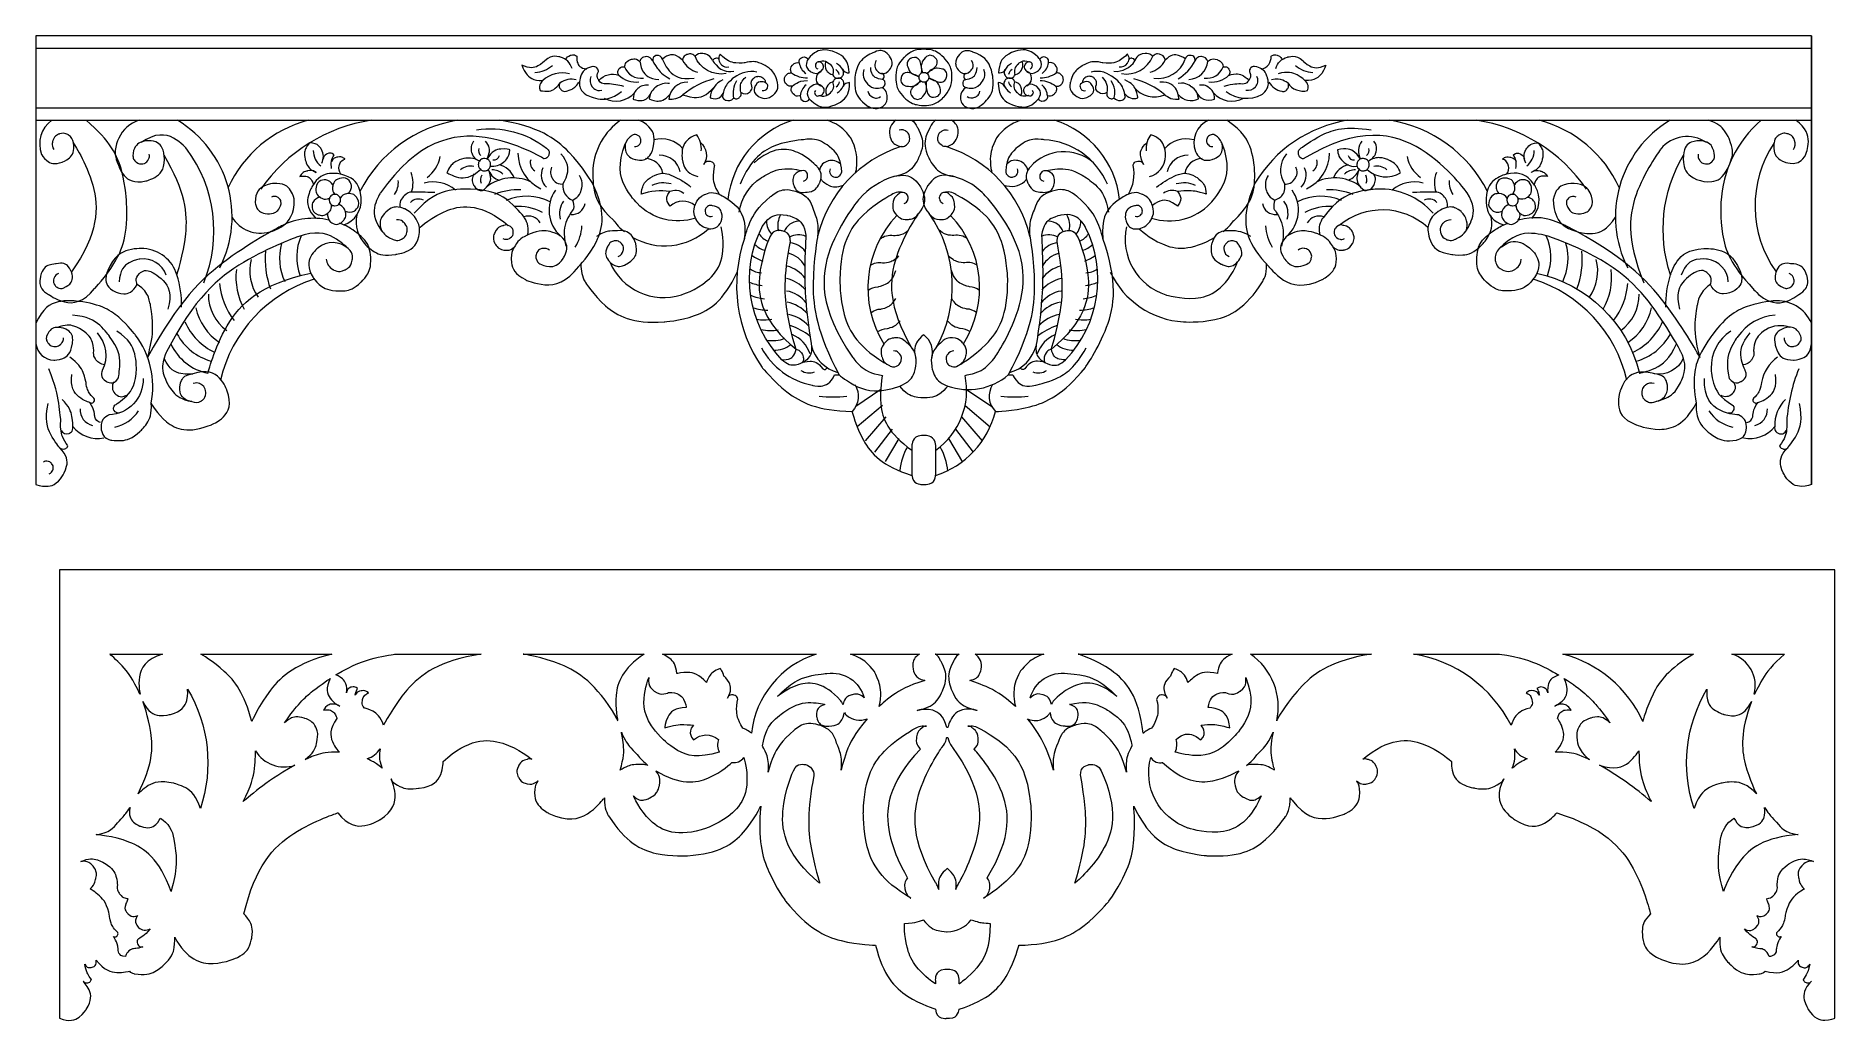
# Model space of a CAD drawing. Header units: millimetres. Extents: x 5501 to 5703, y 4457 to 4568.
import ezdxf

# ---------------------------------------------------------------- set-up
doc = ezdxf.new("R2010")
doc.units = ezdxf.units.MM
doc.header["$MEASUREMENT"] = 0
doc.layers.add('SITARA ALL', color=18, linetype='Continuous', true_color=0x000000)

msp = doc.modelspace()

# ---------------------------------------------------------------- linework, layer by layer
at = {"layer": 'SITARA ALL', "color": 1, "lineweight": 9, "true_color": 0xff0000}
for points, knots in [([(5700.59, 4568.35), (5700.59, 4568.35), (5600.59, 4568.35), (5550.59, 4568.35), (5500.59, 4568.35), (5500.59, 4568.35), (5500.59, 4568.35), (5500.59, 4568.35), (5500.59, 4517.8), (5500.59, 4517.8), (5500.59, 4517.8), (5501.15, 4517.6), (5501.74, 4517.6), (5502.33, 4517.59), (5502.96, 4517.8), (5503.6, 4518.8), (5503.6, 4518.8), (5503.93, 4519.29), (5504.05, 4519.87), (5504.18, 4520.45), (5504.11, 4521.1), (5503.28, 4521.95), (5503.28, 4521.95), (5502.68, 4522.63), (5502.25, 4523.44), (5501.83, 4524.24), (5501.58, 4525.17), (5501.96, 4526.95)], [0, 0, 0, 0, 0.1, 0.1, 0.1, 0.2, 0.2, 0.2, 0.3, 0.3, 0.3, 0.4, 0.4, 0.4, 0.5, 0.5, 0.5, 0.6, 0.6, 0.6, 0.7, 0.7, 0.7, 0.8, 0.8, 0.8, 1, 1, 1, 1]), ([(5700.59, 4517.8), (5700.59, 4517.8), (5700.59, 4568.35), (5700.59, 4568.35), (5700.59, 4568.35), (5700.59, 4568.35), (5700.59, 4555.71), (5700.59, 4543.08), (5700.59, 4517.8), (5700.59, 4517.8), (5700.59, 4517.8), (5700.04, 4517.6), (5699.45, 4517.59), (5698.86, 4517.59), (5698.23, 4517.8), (5697.59, 4518.8), (5697.59, 4518.8), (5697.26, 4519.3), (5697.14, 4519.87), (5697.01, 4520.45), (5697.07, 4521.1), (5697.91, 4521.95), (5697.91, 4521.95), (5698.51, 4522.63), (5698.94, 4523.43), (5699.36, 4524.24), (5699.6, 4525.17), (5699.23, 4526.95)], [0, 0, 0, 0, 0.1, 0.1, 0.1, 0.2, 0.2, 0.2, 0.3, 0.3, 0.3, 0.4, 0.4, 0.4, 0.5, 0.5, 0.5, 0.6, 0.6, 0.6, 0.7, 0.7, 0.7, 0.8, 0.8, 0.8, 1, 1, 1, 1]), ([(5560.98, 4564.69), (5560.79, 4565.31), (5560.3, 4565.79), (5559.67, 4565.97), (5559.67, 4565.97), (5559.36, 4566.05), (5559.04, 4566.06), (5558.71, 4566.06), (5558.38, 4565.98), (5557.9, 4565.55), (5557.9, 4565.55), (5557.57, 4565.19), (5557.14, 4564.97), (5556.72, 4564.74), (5556.2, 4564.64), (5555.33, 4565.07), (5555.33, 4565.07), (5555.48, 4564.55), (5555.8, 4564.12), (5556.11, 4563.68), (5556.59, 4563.33), (5557.67, 4563.32), (5557.67, 4563.32), (5557.52, 4563.17), (5557.42, 4562.99), (5557.32, 4562.81), (5557.26, 4562.59), (5557.39, 4562.2), (5557.39, 4562.2), (5557.81, 4562.09), (5558.25, 4562.13), (5558.69, 4562.16), (5559.14, 4562.33), (5559.63, 4563.06), (5559.63, 4563.06), (5559.57, 4562.95), (5559.54, 4562.83), (5559.51, 4562.71), (5559.51, 4562.58), (5559.66, 4562.38), (5559.66, 4562.38), (5559.73, 4562.28), (5559.83, 4562.2), (5559.92, 4562.13), (5560.05, 4562.08), (5560.29, 4562.12), (5560.29, 4562.12), (5560.59, 4562.19), (5560.87, 4562.31), (5561.15, 4562.44), (5561.41, 4562.62), (5561.74, 4563.14)], [0, 0, 0, 0, 0.055556, 0.055556, 0.055556, 0.111111, 0.111111, 0.111111, 0.166667, 0.166667, 0.166667, 0.222222, 0.222222, 0.222222, 0.277778, 0.277778, 0.277778, 0.333333, 0.333333, 0.333333, 0.388889, 0.388889, 0.388889, 0.444444, 0.444444, 0.444444, 0.5, 0.5, 0.5, 0.555556, 0.555556, 0.555556, 0.611111, 0.611111, 0.611111, 0.666667, 0.666667, 0.666667, 0.722222, 0.722222, 0.722222, 0.777778, 0.777778, 0.777778, 0.833333, 0.833333, 0.833333, 0.888889, 0.888889, 0.888889, 1, 1, 1, 1]), ([(5560.27, 4565.68), (5560.36, 4565.91), (5560.56, 4566.09), (5560.8, 4566.17), (5560.8, 4566.17), (5560.92, 4566.21), (5561.04, 4566.22), (5561.17, 4566.23), (5561.3, 4566.22), (5561.51, 4566.09), (5561.51, 4566.09), (5561.47, 4565.74), (5561.57, 4565.4), (5561.66, 4565.06), (5561.9, 4564.74), (5562.6, 4564.61)], [0, 0, 0, 0, 0.166667, 0.166667, 0.166667, 0.333333, 0.333333, 0.333333, 0.5, 0.5, 0.5, 0.666667, 0.666667, 0.666667, 1, 1, 1, 1]), ([(5564, 4563.34), (5564.57, 4563.97), (5565.45, 4564.21), (5566.25, 4563.93), (5566.25, 4563.93), (5566.19, 4564.04), (5566.15, 4564.15), (5566.12, 4564.27), (5566.12, 4564.4), (5566.25, 4564.61), (5566.25, 4564.61), (5566.32, 4564.71), (5566.42, 4564.79), (5566.51, 4564.87), (5566.64, 4564.92), (5566.88, 4564.87), (5566.88, 4564.87), (5566.91, 4565.06), (5567, 4565.23), (5567.08, 4565.4), (5567.21, 4565.56), (5567.57, 4565.69), (5567.57, 4565.69), (5567.75, 4565.75), (5567.95, 4565.76), (5568.14, 4565.78), (5568.34, 4565.74), (5568.63, 4565.49), (5568.63, 4565.49), (5568.68, 4564.94), (5568.93, 4564.44), (5569.19, 4563.94), (5569.64, 4563.51), (5570.76, 4563.46)], [0, 0, 0, 0, 0.083333, 0.083333, 0.083333, 0.166667, 0.166667, 0.166667, 0.25, 0.25, 0.25, 0.333333, 0.333333, 0.333333, 0.416667, 0.416667, 0.416667, 0.5, 0.5, 0.5, 0.583333, 0.583333, 0.583333, 0.666667, 0.666667, 0.666667, 0.75, 0.75, 0.75, 0.833333, 0.833333, 0.833333, 1, 1, 1, 1]), ([(5570.06, 4565.54), (5569.94, 4565.84), (5569.65, 4566.04), (5569.33, 4566.03), (5569.33, 4566.03), (5569.17, 4566.02), (5569.02, 4565.96), (5568.86, 4565.91), (5568.72, 4565.8), (5568.63, 4565.49)], [0, 0, 0, 0, 0.25, 0.25, 0.25, 0.5, 0.5, 0.5, 1, 1, 1, 1]), ([(5571.16, 4565.75), (5571.08, 4566.03), (5570.8, 4566.21), (5570.51, 4566.16), (5570.51, 4566.16), (5570.37, 4566.13), (5570.25, 4566.05), (5570.13, 4565.97), (5570.03, 4565.83), (5570.06, 4565.54), (5570.06, 4565.54), (5570.28, 4565.12), (5570.56, 4564.74), (5570.83, 4564.35), (5571.17, 4564), (5571.98, 4563.52)], [0, 0, 0, 0, 0.166667, 0.166667, 0.166667, 0.333333, 0.333333, 0.333333, 0.5, 0.5, 0.5, 0.666667, 0.666667, 0.666667, 1, 1, 1, 1]), ([(5578.35, 4564.11), (5576.86, 4563.84), (5575.39, 4564.66), (5574.84, 4566.06), (5574.84, 4566.06), (5574.73, 4566.17), (5574.59, 4566.25), (5574.46, 4566.33), (5574.29, 4566.37), (5573.99, 4566.28), (5573.99, 4566.28), (5573.84, 4566.23), (5573.71, 4566.14), (5573.58, 4566.05), (5573.47, 4565.92), (5573.43, 4565.61), (5573.43, 4565.61), (5573.14, 4565.93), (5572.74, 4566.11), (5572.34, 4566.29), (5571.83, 4566.32), (5571.16, 4565.75), (5571.16, 4565.75), (5571.42, 4565.01), (5571.93, 4564.42), (5572.43, 4563.83), (5573.17, 4563.38), (5574.72, 4563.59)], [0, 0, 0, 0, 0.1, 0.1, 0.1, 0.2, 0.2, 0.2, 0.3, 0.3, 0.3, 0.4, 0.4, 0.4, 0.5, 0.5, 0.5, 0.6, 0.6, 0.6, 0.7, 0.7, 0.7, 0.8, 0.8, 0.8, 1, 1, 1, 1]), ([(5576.83, 4565.55), (5576.69, 4565.94), (5576.36, 4566.23), (5575.97, 4566.33), (5575.97, 4566.33), (5575.77, 4566.38), (5575.56, 4566.38), (5575.36, 4566.38), (5575.14, 4566.33), (5574.84, 4566.06)], [0, 0, 0, 0, 0.25, 0.25, 0.25, 0.5, 0.5, 0.5, 1, 1, 1, 1]), ([(5577.52, 4565.74), (5577.42, 4565.83), (5577.27, 4565.87), (5577.13, 4565.83), (5577.13, 4565.83), (5577.06, 4565.81), (5577, 4565.78), (5576.93, 4565.74), (5576.88, 4565.69), (5576.83, 4565.55), (5576.83, 4565.55), (5577.09, 4565.15), (5577.44, 4564.84), (5577.8, 4564.52), (5578.26, 4564.29), (5579.21, 4564.37)], [0, 0, 0, 0, 0.166667, 0.166667, 0.166667, 0.333333, 0.333333, 0.333333, 0.5, 0.5, 0.5, 0.666667, 0.666667, 0.666667, 1, 1, 1, 1]), ([(5582.41, 4562.2), (5582.64, 4562.14), (5582.89, 4562.26), (5582.98, 4562.48), (5582.98, 4562.48), (5583.03, 4562.59), (5583.03, 4562.71), (5583.03, 4562.83), (5582.98, 4562.96), (5582.77, 4563.08), (5582.77, 4563.08), (5582.57, 4563.19), (5582.34, 4563.2), (5582.12, 4563.22), (5581.86, 4563.15), (5581.63, 4562.75), (5581.63, 4562.75), (5581.52, 4562.55), (5581.49, 4562.33), (5581.46, 4562.1), (5581.53, 4561.85), (5581.91, 4561.6), (5581.91, 4561.6), (5582.16, 4561.44), (5582.45, 4561.36), (5582.74, 4561.28), (5583.06, 4561.28), (5583.55, 4561.63), (5583.55, 4561.63), (5583.79, 4561.8), (5583.97, 4562.04), (5584.15, 4562.28), (5584.26, 4562.58), (5584.11, 4563.16), (5584.11, 4563.16), (5584.01, 4563.55), (5583.84, 4563.91), (5583.67, 4564.27), (5583.42, 4564.6), (5582.73, 4565.01), (5582.73, 4565.01), (5582.39, 4565.21), (5582.01, 4565.34), (5581.63, 4565.47), (5581.22, 4565.53), (5580.45, 4565.32), (5580.45, 4565.32), (5579.93, 4565.25), (5579.41, 4565.31), (5578.89, 4565.36), (5578.38, 4565.55), (5577.67, 4566.31), (5577.67, 4566.31), (5577.57, 4566.15), (5577.52, 4565.97), (5577.47, 4565.79), (5577.47, 4565.59), (5577.68, 4565.28), (5577.68, 4565.28), (5577.78, 4565.13), (5577.93, 4565.01), (5578.07, 4564.89), (5578.26, 4564.81), (5578.63, 4564.87)], [0, 0, 0, 0, 0.045455, 0.045455, 0.045455, 0.090909, 0.090909, 0.090909, 0.136364, 0.136364, 0.136364, 0.181818, 0.181818, 0.181818, 0.227273, 0.227273, 0.227273, 0.272727, 0.272727, 0.272727, 0.318182, 0.318182, 0.318182, 0.363636, 0.363636, 0.363636, 0.409091, 0.409091, 0.409091, 0.454545, 0.454545, 0.454545, 0.5, 0.5, 0.5, 0.545455, 0.545455, 0.545455, 0.590909, 0.590909, 0.590909, 0.636364, 0.636364, 0.636364, 0.681818, 0.681818, 0.681818, 0.727273, 0.727273, 0.727273, 0.772727, 0.772727, 0.772727, 0.818182, 0.818182, 0.818182, 0.863636, 0.863636, 0.863636, 0.909091, 0.909091, 0.909091, 1, 1, 1, 1]), ([(5585.76, 4562.68), (5585.54, 4562.66), (5585.33, 4562.72), (5585.17, 4562.86), (5585.17, 4562.86), (5585.09, 4562.93), (5585.02, 4563.01), (5584.96, 4563.1), (5584.91, 4563.2), (5584.9, 4563.41), (5584.9, 4563.41), (5584.9, 4563.52), (5584.92, 4563.62), (5584.94, 4563.72), (5584.98, 4563.83), (5585.13, 4563.98), (5585.13, 4563.98), (5585.21, 4564.05), (5585.3, 4564.11), (5585.39, 4564.16), (5585.5, 4564.2), (5585.71, 4564.18), (5585.71, 4564.18), (5585.64, 4564.32), (5585.61, 4564.47), (5585.58, 4564.62), (5585.59, 4564.78), (5585.77, 4565.03), (5585.77, 4565.03), (5585.87, 4565.15), (5585.99, 4565.24), (5586.12, 4565.33), (5586.27, 4565.39), (5586.57, 4565.32), (5586.57, 4565.32), (5586.55, 4565.45), (5586.56, 4565.58), (5586.58, 4565.7), (5586.65, 4565.83), (5586.89, 4565.93), (5586.89, 4565.93), (5587.01, 4565.99), (5587.14, 4565.99), (5587.28, 4565.99), (5587.41, 4565.95), (5587.56, 4565.73), (5587.56, 4565.73), (5587.41, 4565.5), (5587.37, 4565.23), (5587.33, 4564.96), (5587.39, 4564.66), (5587.84, 4564.35), (5587.84, 4564.35), (5588.07, 4564.2), (5588.34, 4564.15), (5588.6, 4564.1), (5588.91, 4564.16), (5589.23, 4564.6), (5589.23, 4564.6), (5589.28, 4564.69), (5589.3, 4564.78), (5589.32, 4564.88), (5589.31, 4564.99), (5589.21, 4565.16), (5589.21, 4565.16), (5589.15, 4565.25), (5589.08, 4565.32), (5589.01, 4565.39), (5588.91, 4565.44), (5588.71, 4565.43), (5588.71, 4565.43), (5588.92, 4565.52), (5589.15, 4565.54), (5589.38, 4565.57), (5589.63, 4565.52), (5589.97, 4565.22), (5589.97, 4565.22), (5590.15, 4565.07), (5590.27, 4564.87), (5590.39, 4564.67), (5590.46, 4564.44), (5590.34, 4563.99)], [0, 0, 0, 0, 0.035714, 0.035714, 0.035714, 0.071429, 0.071429, 0.071429, 0.107143, 0.107143, 0.107143, 0.142857, 0.142857, 0.142857, 0.178571, 0.178571, 0.178571, 0.214286, 0.214286, 0.214286, 0.25, 0.25, 0.25, 0.285714, 0.285714, 0.285714, 0.321429, 0.321429, 0.321429, 0.357143, 0.357143, 0.357143, 0.392857, 0.392857, 0.392857, 0.428571, 0.428571, 0.428571, 0.464286, 0.464286, 0.464286, 0.5, 0.5, 0.5, 0.535714, 0.535714, 0.535714, 0.571429, 0.571429, 0.571429, 0.607143, 0.607143, 0.607143, 0.642857, 0.642857, 0.642857, 0.678571, 0.678571, 0.678571, 0.714286, 0.714286, 0.714286, 0.75, 0.75, 0.75, 0.785714, 0.785714, 0.785714, 0.821429, 0.821429, 0.821429, 0.857143, 0.857143, 0.857143, 0.892857, 0.892857, 0.892857, 0.928571, 0.928571, 0.928571, 1, 1, 1, 1]), ([(5591.44, 4564.61), (5591.58, 4564.34), (5591.88, 4564.17), (5592.19, 4564.2), (5592.19, 4564.2), (5592.18, 4564.75), (5591.99, 4565.26), (5591.81, 4565.78), (5591.45, 4566.25), (5590.41, 4566.6), (5590.41, 4566.6), (5589.89, 4566.77), (5589.35, 4566.77), (5588.8, 4566.76), (5588.23, 4566.59), (5587.56, 4565.73)], [0, 0, 0, 0, 0.166667, 0.166667, 0.166667, 0.333333, 0.333333, 0.333333, 0.5, 0.5, 0.5, 0.666667, 0.666667, 0.666667, 1, 1, 1, 1]), ([(5595.25, 4565.58), (5594.98, 4565.21), (5595.04, 4564.69), (5595.38, 4564.38), (5595.38, 4564.38), (5595.55, 4564.22), (5595.77, 4564.14), (5595.98, 4564.07), (5596.24, 4564.07), (5596.59, 4564.37), (5596.59, 4564.37), (5596.82, 4564.6), (5596.95, 4564.9), (5597.08, 4565.19), (5597.11, 4565.55), (5596.74, 4566.09), (5596.74, 4566.09), (5596.55, 4566.35), (5596.29, 4566.53), (5596.02, 4566.71), (5595.67, 4566.81), (5595.08, 4566.54), (5595.08, 4566.54), (5594.47, 4566.31), (5593.94, 4565.93), (5593.42, 4565.54), (5592.99, 4564.99), (5592.84, 4563.7), (5592.84, 4563.7), (5592.76, 4563.05), (5592.87, 4562.41), (5592.97, 4561.77), (5593.27, 4561.14), (5594.35, 4560.41), (5594.35, 4560.41), (5594.6, 4560.28), (5594.89, 4560.21), (5595.17, 4560.15), (5595.48, 4560.15), (5595.99, 4560.41), (5595.99, 4560.41), (5596.16, 4560.55), (5596.29, 4560.71), (5596.42, 4560.88), (5596.51, 4561.09), (5596.49, 4561.51), (5596.49, 4561.51), (5596.48, 4561.72), (5596.41, 4561.93), (5596.35, 4562.13), (5596.23, 4562.32), (5595.87, 4562.54)], [0, 0, 0, 0, 0.055556, 0.055556, 0.055556, 0.111111, 0.111111, 0.111111, 0.166667, 0.166667, 0.166667, 0.222222, 0.222222, 0.222222, 0.277778, 0.277778, 0.277778, 0.333333, 0.333333, 0.333333, 0.388889, 0.388889, 0.388889, 0.444444, 0.444444, 0.444444, 0.5, 0.5, 0.5, 0.555556, 0.555556, 0.555556, 0.611111, 0.611111, 0.611111, 0.666667, 0.666667, 0.666667, 0.722222, 0.722222, 0.722222, 0.777778, 0.777778, 0.777778, 0.833333, 0.833333, 0.833333, 0.888889, 0.888889, 0.888889, 1, 1, 1, 1]), ([(5603.77, 4563.69), (5603.77, 4562.85), (5603.44, 4562.04), (5602.85, 4561.45), (5602.85, 4561.45), (5602.55, 4561.15), (5602.2, 4560.92), (5601.85, 4560.69), (5601.45, 4560.52), (5600.61, 4560.52), (5600.61, 4560.52), (5600.19, 4560.52), (5599.78, 4560.61), (5599.37, 4560.69), (5598.97, 4560.86), (5598.37, 4561.45), (5598.37, 4561.45), (5598.08, 4561.75), (5597.84, 4562.1), (5597.61, 4562.45), (5597.45, 4562.85), (5597.45, 4563.69), (5597.45, 4563.69), (5597.45, 4564.11), (5597.53, 4564.52), (5597.61, 4564.93), (5597.78, 4565.33), (5598.37, 4565.93), (5598.37, 4565.93), (5598.67, 4566.22), (5599.02, 4566.45), (5599.37, 4566.69), (5599.77, 4566.85), (5600.61, 4566.85), (5600.61, 4566.85), (5601.03, 4566.85), (5601.44, 4566.77), (5601.85, 4566.68), (5602.25, 4566.52), (5602.85, 4565.92), (5602.85, 4565.92), (5603.14, 4565.63), (5603.38, 4565.28), (5603.61, 4564.93), (5603.77, 4564.53), (5603.77, 4563.69)], [0, 0, 0, 0, 0.066667, 0.066667, 0.066667, 0.133333, 0.133333, 0.133333, 0.2, 0.2, 0.2, 0.266667, 0.266667, 0.266667, 0.333333, 0.333333, 0.333333, 0.4, 0.4, 0.4, 0.466667, 0.466667, 0.466667, 0.533333, 0.533333, 0.533333, 0.6, 0.6, 0.6, 0.666667, 0.666667, 0.666667, 0.733333, 0.733333, 0.733333, 0.8, 0.8, 0.8, 0.866667, 0.866667, 0.866667, 0.933333, 0.933333, 0.933333, 1, 1, 1, 1]), ([(5600.36, 4564.18), (5600.38, 4564.62), (5600.33, 4565.07), (5600.2, 4565.49), (5600.2, 4565.49), (5600.11, 4565.65), (5599.98, 4565.78), (5599.84, 4565.9), (5599.66, 4565.98), (5599.3, 4565.88), (5599.3, 4565.88), (5599.13, 4565.84), (5598.98, 4565.73), (5598.83, 4565.62), (5598.71, 4565.46), (5598.73, 4565.09), (5598.73, 4565.09), (5598.8, 4564.76), (5598.97, 4564.47), (5599.14, 4564.18), (5599.41, 4563.92), (5600.07, 4563.82)], [0, 0, 0, 0, 0.125, 0.125, 0.125, 0.25, 0.25, 0.25, 0.375, 0.375, 0.375, 0.5, 0.5, 0.5, 0.625, 0.625, 0.625, 0.75, 0.75, 0.75, 1, 1, 1, 1]), ([(5600.91, 4564.15), (5601.3, 4564.35), (5601.66, 4564.62), (5601.97, 4564.95), (5601.97, 4564.95), (5602.07, 4565.1), (5602.1, 4565.28), (5602.14, 4565.46), (5602.12, 4565.66), (5601.86, 4565.92), (5601.86, 4565.92), (5601.73, 4566.05), (5601.56, 4566.12), (5601.4, 4566.19), (5601.19, 4566.22), (5600.89, 4566.02), (5600.89, 4566.02), (5600.64, 4565.79), (5600.47, 4565.5), (5600.3, 4565.21), (5600.21, 4564.85), (5600.45, 4564.22)], [0, 0, 0, 0, 0.125, 0.125, 0.125, 0.25, 0.25, 0.25, 0.375, 0.375, 0.375, 0.5, 0.5, 0.5, 0.625, 0.625, 0.625, 0.75, 0.75, 0.75, 1, 1, 1, 1]), ([(5605.35, 4562.54), (5604.99, 4562.32), (5604.76, 4561.94), (5604.73, 4561.51), (5604.73, 4561.51), (5604.72, 4561.3), (5604.76, 4561.09), (5604.8, 4560.88), (5604.89, 4560.68), (5605.23, 4560.41), (5605.23, 4560.41), (5605.49, 4560.28), (5605.77, 4560.21), (5606.05, 4560.15), (5606.36, 4560.15), (5606.87, 4560.41), (5606.87, 4560.41), (5607.42, 4560.78), (5607.83, 4561.28), (5608.25, 4561.77), (5608.54, 4562.41), (5608.38, 4563.7), (5608.38, 4563.7), (5608.31, 4564.35), (5608.05, 4564.94), (5607.8, 4565.54), (5607.36, 4566.09), (5606.14, 4566.54), (5606.14, 4566.54), (5605.85, 4566.67), (5605.53, 4566.69), (5605.2, 4566.71), (5604.85, 4566.62), (5604.48, 4566.09), (5604.48, 4566.09), (5604.29, 4565.82), (5604.22, 4565.51), (5604.14, 4565.19), (5604.17, 4564.83), (5604.63, 4564.37), (5604.63, 4564.37), (5604.8, 4564.22), (5605.02, 4564.14), (5605.24, 4564.07), (5605.5, 4564.07), (5605.84, 4564.38), (5605.84, 4564.38), (5606.01, 4564.53), (5606.11, 4564.74), (5606.21, 4564.95), (5606.24, 4565.21), (5605.97, 4565.58)], [0, 0, 0, 0, 0.055556, 0.055556, 0.055556, 0.111111, 0.111111, 0.111111, 0.166667, 0.166667, 0.166667, 0.222222, 0.222222, 0.222222, 0.277778, 0.277778, 0.277778, 0.333333, 0.333333, 0.333333, 0.388889, 0.388889, 0.388889, 0.444444, 0.444444, 0.444444, 0.5, 0.5, 0.5, 0.555556, 0.555556, 0.555556, 0.611111, 0.611111, 0.611111, 0.666667, 0.666667, 0.666667, 0.722222, 0.722222, 0.722222, 0.777778, 0.777778, 0.777778, 0.833333, 0.833333, 0.833333, 0.888889, 0.888889, 0.888889, 1, 1, 1, 1]), ([(5610.88, 4563.99), (5610.76, 4564.44), (5610.9, 4564.91), (5611.25, 4565.22), (5611.25, 4565.22), (5611.42, 4565.37), (5611.63, 4565.47), (5611.84, 4565.57), (5612.08, 4565.61), (5612.51, 4565.43), (5612.51, 4565.43), (5612.41, 4565.43), (5612.31, 4565.41), (5612.21, 4565.39), (5612.12, 4565.33), (5612.01, 4565.16), (5612.01, 4565.16), (5611.96, 4565.08), (5611.93, 4564.98), (5611.9, 4564.88), (5611.9, 4564.77), (5611.99, 4564.6), (5611.99, 4564.6), (5612.15, 4564.38), (5612.38, 4564.24), (5612.62, 4564.1), (5612.92, 4564.05), (5613.38, 4564.35), (5613.38, 4564.35), (5613.6, 4564.51), (5613.75, 4564.73), (5613.89, 4564.96), (5613.95, 4565.27), (5613.66, 4565.73), (5613.66, 4565.73), (5613.33, 4566.16), (5612.87, 4566.46), (5612.42, 4566.76), (5611.85, 4566.94), (5610.81, 4566.6), (5610.81, 4566.6), (5610.29, 4566.43), (5609.85, 4566.1), (5609.41, 4565.78), (5609.06, 4565.3), (5609.03, 4564.2), (5609.03, 4564.2), (5609.18, 4564.19), (5609.34, 4564.22), (5609.49, 4564.25), (5609.64, 4564.34), (5609.78, 4564.61)], [0, 0, 0, 0, 0.055556, 0.055556, 0.055556, 0.111111, 0.111111, 0.111111, 0.166667, 0.166667, 0.166667, 0.222222, 0.222222, 0.222222, 0.277778, 0.277778, 0.277778, 0.333333, 0.333333, 0.333333, 0.388889, 0.388889, 0.388889, 0.444444, 0.444444, 0.444444, 0.5, 0.5, 0.5, 0.555556, 0.555556, 0.555556, 0.611111, 0.611111, 0.611111, 0.666667, 0.666667, 0.666667, 0.722222, 0.722222, 0.722222, 0.777778, 0.777778, 0.777778, 0.833333, 0.833333, 0.833333, 0.888889, 0.888889, 0.888889, 1, 1, 1, 1]), ([(5615.47, 4562.68), (5615.68, 4562.66), (5615.89, 4562.72), (5616.05, 4562.86), (5616.05, 4562.86), (5616.13, 4562.93), (5616.2, 4563.01), (5616.26, 4563.1), (5616.31, 4563.2), (5616.32, 4563.41), (5616.32, 4563.41), (5616.32, 4563.52), (5616.3, 4563.62), (5616.28, 4563.72), (5616.24, 4563.83), (5616.09, 4563.98), (5616.09, 4563.98), (5616.01, 4564.05), (5615.92, 4564.11), (5615.83, 4564.16), (5615.72, 4564.2), (5615.51, 4564.18), (5615.51, 4564.18), (5615.58, 4564.32), (5615.61, 4564.47), (5615.64, 4564.62), (5615.63, 4564.78), (5615.45, 4565.03), (5615.45, 4565.03), (5615.35, 4565.15), (5615.23, 4565.24), (5615.1, 4565.33), (5614.95, 4565.39), (5614.65, 4565.32), (5614.65, 4565.32), (5614.68, 4565.45), (5614.66, 4565.57), (5614.64, 4565.7), (5614.57, 4565.83), (5614.33, 4565.93), (5614.33, 4565.93), (5614.21, 4565.99), (5614.08, 4565.99), (5613.95, 4565.99), (5613.81, 4565.95), (5613.66, 4565.73)], [0, 0, 0, 0, 0.0625, 0.0625, 0.0625, 0.125, 0.125, 0.125, 0.1875, 0.1875, 0.1875, 0.25, 0.25, 0.25, 0.3125, 0.3125, 0.3125, 0.375, 0.375, 0.375, 0.4375, 0.4375, 0.4375, 0.5, 0.5, 0.5, 0.5625, 0.5625, 0.5625, 0.625, 0.625, 0.625, 0.6875, 0.6875, 0.6875, 0.75, 0.75, 0.75, 0.8125, 0.8125, 0.8125, 0.875, 0.875, 0.875, 1, 1, 1, 1]), ([(5622.59, 4564.87), (5622.96, 4564.81), (5623.33, 4564.97), (5623.54, 4565.28), (5623.54, 4565.28), (5623.64, 4565.44), (5623.7, 4565.61), (5623.75, 4565.79), (5623.75, 4565.99), (5623.55, 4566.31), (5623.55, 4566.31), (5623.2, 4565.93), (5622.76, 4565.65), (5622.33, 4565.36), (5621.81, 4565.18), (5620.77, 4565.32), (5620.77, 4565.32), (5620.39, 4565.43), (5619.99, 4565.45), (5619.59, 4565.47), (5619.18, 4565.41), (5618.49, 4565.01), (5618.49, 4565.01), (5618.15, 4564.81), (5617.85, 4564.54), (5617.55, 4564.27), (5617.31, 4563.94), (5617.11, 4563.16), (5617.11, 4563.16), (5617.03, 4562.87), (5617.05, 4562.58), (5617.07, 4562.28), (5617.18, 4561.97), (5617.67, 4561.63), (5617.67, 4561.63), (5617.91, 4561.45), (5618.2, 4561.36), (5618.48, 4561.28), (5618.81, 4561.27), (5619.31, 4561.6), (5619.31, 4561.6), (5619.5, 4561.72), (5619.63, 4561.91), (5619.76, 4562.1), (5619.82, 4562.36), (5619.59, 4562.75), (5619.59, 4562.75), (5619.47, 4562.95), (5619.29, 4563.09), (5619.11, 4563.22), (5618.85, 4563.29), (5618.45, 4563.08), (5618.45, 4563.08), (5618.34, 4563.02), (5618.27, 4562.92), (5618.19, 4562.83), (5618.15, 4562.7), (5618.24, 4562.48), (5618.24, 4562.48), (5618.29, 4562.37), (5618.37, 4562.28), (5618.46, 4562.2), (5618.58, 4562.14), (5618.81, 4562.2)], [0, 0, 0, 0, 0.045455, 0.045455, 0.045455, 0.090909, 0.090909, 0.090909, 0.136364, 0.136364, 0.136364, 0.181818, 0.181818, 0.181818, 0.227273, 0.227273, 0.227273, 0.272727, 0.272727, 0.272727, 0.318182, 0.318182, 0.318182, 0.363636, 0.363636, 0.363636, 0.409091, 0.409091, 0.409091, 0.454545, 0.454545, 0.454545, 0.5, 0.5, 0.5, 0.545455, 0.545455, 0.545455, 0.590909, 0.590909, 0.590909, 0.636364, 0.636364, 0.636364, 0.681818, 0.681818, 0.681818, 0.727273, 0.727273, 0.727273, 0.772727, 0.772727, 0.772727, 0.818182, 0.818182, 0.818182, 0.863636, 0.863636, 0.863636, 0.909091, 0.909091, 0.909091, 1, 1, 1, 1]), ([(5626.1, 4564.26), (5626.83, 4564.45), (5627.44, 4564.94), (5627.79, 4565.61), (5627.79, 4565.61), (5627.77, 4565.76), (5627.7, 4565.9), (5627.64, 4566.05), (5627.53, 4566.18), (5627.23, 4566.28), (5627.23, 4566.28), (5627.08, 4566.32), (5626.92, 4566.33), (5626.77, 4566.33), (5626.6, 4566.29), (5626.39, 4566.06), (5626.39, 4566.06), (5626.23, 4566.19), (5626.05, 4566.29), (5625.86, 4566.38), (5625.65, 4566.43), (5625.25, 4566.33), (5625.25, 4566.33), (5625.05, 4566.28), (5624.87, 4566.18), (5624.69, 4566.08), (5624.53, 4565.94), (5624.39, 4565.55), (5624.39, 4565.55), (5624.36, 4565.62), (5624.33, 4565.68), (5624.29, 4565.74), (5624.23, 4565.79), (5624.09, 4565.83), (5624.09, 4565.83), (5624.02, 4565.85), (5623.95, 4565.85), (5623.88, 4565.85), (5623.8, 4565.83), (5623.7, 4565.74)], [0, 0, 0, 0, 0.071429, 0.071429, 0.071429, 0.142857, 0.142857, 0.142857, 0.214286, 0.214286, 0.214286, 0.285714, 0.285714, 0.285714, 0.357143, 0.357143, 0.357143, 0.428571, 0.428571, 0.428571, 0.5, 0.5, 0.5, 0.571429, 0.571429, 0.571429, 0.642857, 0.642857, 0.642857, 0.714286, 0.714286, 0.714286, 0.785714, 0.785714, 0.785714, 0.857143, 0.857143, 0.857143, 1, 1, 1, 1]), ([(5629.24, 4563.52), (5630.05, 4564), (5630.72, 4564.7), (5631.16, 4565.54), (5631.16, 4565.54), (5631.18, 4565.69), (5631.14, 4565.83), (5631.1, 4565.97), (5631, 4566.1), (5630.71, 4566.16), (5630.71, 4566.16), (5630.56, 4566.18), (5630.42, 4566.15), (5630.28, 4566.12), (5630.14, 4566.03), (5630.06, 4565.75), (5630.06, 4565.75), (5629.72, 4566.03), (5629.3, 4566.16), (5628.89, 4566.29), (5628.38, 4566.25), (5627.79, 4565.61)], [0, 0, 0, 0, 0.125, 0.125, 0.125, 0.25, 0.25, 0.25, 0.375, 0.375, 0.375, 0.5, 0.5, 0.5, 0.625, 0.625, 0.625, 0.75, 0.75, 0.75, 1, 1, 1, 1]), ([(5630.46, 4563.46), (5631.58, 4563.51), (5632.49, 4564.38), (5632.59, 4565.49), (5632.59, 4565.49), (5632.74, 4565.62), (5632.91, 4565.7), (5633.08, 4565.78), (5633.29, 4565.81), (5633.65, 4565.69), (5633.65, 4565.69), (5633.83, 4565.62), (5633.98, 4565.51), (5634.14, 4565.4), (5634.27, 4565.25), (5634.34, 4564.87)], [0, 0, 0, 0, 0.166667, 0.166667, 0.166667, 0.333333, 0.333333, 0.333333, 0.5, 0.5, 0.5, 0.666667, 0.666667, 0.666667, 1, 1, 1, 1]), ([(5632.59, 4565.49), (5632.5, 4565.8), (5632.22, 4566.01), (5631.89, 4566.03), (5631.89, 4566.03), (5631.73, 4566.03), (5631.58, 4565.99), (5631.42, 4565.94), (5631.28, 4565.84), (5631.16, 4565.54)], [0, 0, 0, 0, 0.25, 0.25, 0.25, 0.5, 0.5, 0.5, 1, 1, 1, 1]), ([(5638.62, 4564.61), (5639.32, 4564.74), (5639.79, 4565.38), (5639.71, 4566.09), (5639.71, 4566.09), (5639.82, 4566.15), (5639.94, 4566.19), (5640.05, 4566.23), (5640.19, 4566.25), (5640.42, 4566.17), (5640.42, 4566.17), (5640.54, 4566.13), (5640.65, 4566.07), (5640.76, 4566), (5640.86, 4565.91), (5640.95, 4565.68)], [0, 0, 0, 0, 0.166667, 0.166667, 0.166667, 0.333333, 0.333333, 0.333333, 0.5, 0.5, 0.5, 0.666667, 0.666667, 0.666667, 1, 1, 1, 1]), ([(5640.24, 4564.69), (5640.43, 4565.31), (5640.92, 4565.79), (5641.55, 4565.97), (5641.55, 4565.97), (5641.86, 4566.05), (5642.18, 4566.06), (5642.51, 4566.06), (5642.84, 4565.99), (5643.32, 4565.55), (5643.32, 4565.55), (5643.65, 4565.19), (5644.07, 4564.97), (5644.5, 4564.74), (5645.02, 4564.64), (5645.89, 4565.07), (5645.89, 4565.07), (5645.74, 4564.55), (5645.42, 4564.12), (5645.11, 4563.68), (5644.63, 4563.32), (5643.55, 4563.32), (5643.55, 4563.32), (5643.15, 4563.7), (5642.66, 4563.96), (5642.17, 4564.22), (5641.6, 4564.37), (5640.52, 4564.1)], [0, 0, 0, 0, 0.1, 0.1, 0.1, 0.2, 0.2, 0.2, 0.3, 0.3, 0.3, 0.4, 0.4, 0.4, 0.5, 0.5, 0.5, 0.6, 0.6, 0.6, 0.7, 0.7, 0.7, 0.8, 0.8, 0.8, 1, 1, 1, 1]), ([(5566.83, 4562.67), (5566.21, 4562.83), (5565.58, 4562.92), (5564.94, 4562.96), (5564.94, 4562.96), (5564.76, 4562.93), (5564.58, 4562.95), (5564.4, 4562.97), (5564.22, 4563.04), (5564, 4563.34), (5564, 4563.34), (5563.9, 4563.49), (5563.84, 4563.66), (5563.78, 4563.83), (5563.77, 4564.03), (5563.95, 4564.35), (5563.95, 4564.35), (5563.95, 4564.42), (5563.93, 4564.5), (5563.92, 4564.57), (5563.89, 4564.64), (5563.78, 4564.75), (5563.78, 4564.75), (5563.72, 4564.8), (5563.66, 4564.84), (5563.6, 4564.88), (5563.52, 4564.91), (5563.37, 4564.91), (5563.37, 4564.91), (5563.02, 4564.86), (5562.7, 4564.71), (5562.37, 4564.56), (5562.08, 4564.3), (5561.9, 4563.61), (5561.9, 4563.61), (5561.81, 4563.27), (5561.82, 4562.91), (5561.84, 4562.56), (5561.96, 4562.19), (5562.53, 4561.75), (5562.53, 4561.75), (5563.17, 4561.41), (5563.89, 4561.27), (5564.61, 4561.14), (5565.4, 4561.21), (5566.56, 4562.1)], [0, 0, 0, 0, 0.0625, 0.0625, 0.0625, 0.125, 0.125, 0.125, 0.1875, 0.1875, 0.1875, 0.25, 0.25, 0.25, 0.3125, 0.3125, 0.3125, 0.375, 0.375, 0.375, 0.4375, 0.4375, 0.4375, 0.5, 0.5, 0.5, 0.5625, 0.5625, 0.5625, 0.625, 0.625, 0.625, 0.6875, 0.6875, 0.6875, 0.75, 0.75, 0.75, 0.8125, 0.8125, 0.8125, 0.875, 0.875, 0.875, 1, 1, 1, 1]), ([(5563.11, 4563.77), (5562.93, 4563.39), (5562.99, 4562.95), (5563.25, 4562.62), (5563.25, 4562.62), (5563.39, 4562.46), (5563.56, 4562.34), (5563.73, 4562.23), (5563.95, 4562.16), (5564.35, 4562.26)], [0, 0, 0, 0, 0.25, 0.25, 0.25, 0.5, 0.5, 0.5, 1, 1, 1, 1]), ([(5581.78, 4564.29), (5580.89, 4564.44), (5579.97, 4564.22), (5579.24, 4563.68), (5579.24, 4563.68), (5578.88, 4563.41), (5578.58, 4563.08), (5578.27, 4562.74), (5578.03, 4562.33), (5577.91, 4561.44), (5577.91, 4561.44), (5577.98, 4561.33), (5578.07, 4561.24), (5578.16, 4561.16), (5578.27, 4561.09), (5578.52, 4561.08), (5578.52, 4561.08), (5578.65, 4561.07), (5578.77, 4561.09), (5578.9, 4561.11), (5579.02, 4561.17), (5579.18, 4561.36)], [0, 0, 0, 0, 0.125, 0.125, 0.125, 0.25, 0.25, 0.25, 0.375, 0.375, 0.375, 0.5, 0.5, 0.5, 0.625, 0.625, 0.625, 0.75, 0.75, 0.75, 1, 1, 1, 1]), ([(5579.51, 4563.28), (5579.16, 4562.71), (5579.04, 4562.02), (5579.18, 4561.36), (5579.18, 4561.36), (5579.27, 4561.3), (5579.38, 4561.28), (5579.49, 4561.25), (5579.61, 4561.26), (5579.79, 4561.39), (5579.79, 4561.39), (5579.88, 4561.46), (5579.95, 4561.55), (5580.02, 4561.64), (5580.06, 4561.75), (5580.01, 4561.97), (5580.01, 4561.97), (5579.93, 4562.28), (5579.94, 4562.61), (5579.95, 4562.94), (5580.06, 4563.27), (5580.54, 4563.71)], [0, 0, 0, 0, 0.125, 0.125, 0.125, 0.25, 0.25, 0.25, 0.375, 0.375, 0.375, 0.5, 0.5, 0.5, 0.625, 0.625, 0.625, 0.75, 0.75, 0.75, 1, 1, 1, 1]), ([(5580.01, 4561.97), (5580.29, 4561.77), (5580.68, 4561.78), (5580.95, 4562), (5580.95, 4562), (5581.08, 4562.1), (5581.17, 4562.25), (5581.26, 4562.4), (5581.31, 4562.58), (5581.18, 4562.9), (5581.18, 4562.9), (5581.16, 4563.01), (5581.17, 4563.12), (5581.18, 4563.22), (5581.21, 4563.33), (5581.34, 4563.5), (5581.34, 4563.5), (5581.41, 4563.58), (5581.49, 4563.65), (5581.58, 4563.72), (5581.67, 4563.77), (5581.89, 4563.8), (5581.89, 4563.8), (5581.99, 4563.81), (5582.1, 4563.8), (5582.21, 4563.79), (5582.31, 4563.76), (5582.48, 4563.62), (5582.48, 4563.62), (5582.56, 4563.55), (5582.63, 4563.47), (5582.7, 4563.39), (5582.75, 4563.29), (5582.77, 4563.08)], [0, 0, 0, 0, 0.083333, 0.083333, 0.083333, 0.166667, 0.166667, 0.166667, 0.25, 0.25, 0.25, 0.333333, 0.333333, 0.333333, 0.416667, 0.416667, 0.416667, 0.5, 0.5, 0.5, 0.583333, 0.583333, 0.583333, 0.666667, 0.666667, 0.666667, 0.75, 0.75, 0.75, 0.833333, 0.833333, 0.833333, 1, 1, 1, 1]), ([(5588.71, 4565.43), (5588.53, 4565.39), (5588.4, 4565.24), (5588.39, 4565.06), (5588.39, 4565.06), (5588.39, 4564.97), (5588.41, 4564.89), (5588.43, 4564.8), (5588.48, 4564.71), (5588.65, 4564.65)], [0, 0, 0, 0, 0.25, 0.25, 0.25, 0.5, 0.5, 0.5, 1, 1, 1, 1]), ([(5588.96, 4564.34), (5588.65, 4564.18), (5588.46, 4563.87), (5588.47, 4563.52), (5588.47, 4563.52), (5588.48, 4563.35), (5588.53, 4563.19), (5588.59, 4563.03), (5588.69, 4562.88), (5589.01, 4562.74)], [0, 0, 0, 0, 0.25, 0.25, 0.25, 0.5, 0.5, 0.5, 1, 1, 1, 1]), ([(5589.52, 4565.39), (5589.43, 4565.09), (5589.47, 4564.77), (5589.62, 4564.51), (5589.62, 4564.51), (5589.7, 4564.38), (5589.81, 4564.26), (5589.91, 4564.15), (5590.04, 4564.05), (5590.34, 4563.99), (5590.34, 4563.99), (5590.38, 4563.91), (5590.42, 4563.83), (5590.47, 4563.76), (5590.54, 4563.7), (5590.7, 4563.63), (5590.7, 4563.63), (5590.79, 4563.6), (5590.87, 4563.59), (5590.96, 4563.57), (5591.05, 4563.58), (5591.21, 4563.65), (5591.21, 4563.65), (5591.29, 4563.69), (5591.36, 4563.75), (5591.43, 4563.8), (5591.49, 4563.87), (5591.54, 4564.04), (5591.54, 4564.04), (5591.56, 4564.13), (5591.57, 4564.22), (5591.58, 4564.3), (5591.57, 4564.4), (5591.47, 4564.55)], [0, 0, 0, 0, 0.083333, 0.083333, 0.083333, 0.166667, 0.166667, 0.166667, 0.25, 0.25, 0.25, 0.333333, 0.333333, 0.333333, 0.416667, 0.416667, 0.416667, 0.5, 0.5, 0.5, 0.583333, 0.583333, 0.583333, 0.666667, 0.666667, 0.666667, 0.75, 0.75, 0.75, 0.833333, 0.833333, 0.833333, 1, 1, 1, 1]), ([(5593.85, 4564.59), (5593.67, 4564.02), (5593.82, 4563.39), (5594.24, 4562.96), (5594.24, 4562.96), (5594.45, 4562.75), (5594.72, 4562.6), (5594.98, 4562.46), (5595.29, 4562.37), (5595.87, 4562.54), (5595.87, 4562.54), (5595.97, 4562.57), (5596.05, 4562.63), (5596.14, 4562.68), (5596.21, 4562.77), (5596.23, 4562.97), (5596.23, 4562.97), (5596.24, 4563.07), (5596.22, 4563.17), (5596.2, 4563.27), (5596.14, 4563.37), (5595.96, 4563.46), (5595.96, 4563.46), (5595.59, 4563.47), (5595.26, 4563.62), (5594.93, 4563.78), (5594.64, 4564.07), (5594.62, 4564.8)], [0, 0, 0, 0, 0.1, 0.1, 0.1, 0.2, 0.2, 0.2, 0.3, 0.3, 0.3, 0.4, 0.4, 0.4, 0.5, 0.5, 0.5, 0.6, 0.6, 0.6, 0.7, 0.7, 0.7, 0.8, 0.8, 0.8, 1, 1, 1, 1]), ([(5595.96, 4563.46), (5596.08, 4563.55), (5596.14, 4563.69), (5596.12, 4563.84), (5596.12, 4563.84), (5596.11, 4563.91), (5596.08, 4563.98), (5596.05, 4564.04), (5596, 4564.1), (5595.87, 4564.15)], [0, 0, 0, 0, 0.25, 0.25, 0.25, 0.5, 0.5, 0.5, 1, 1, 1, 1]), ([(5600.06, 4563.71), (5599.69, 4563.96), (5599.28, 4564.13), (5598.84, 4564.23), (5598.84, 4564.23), (5598.66, 4564.24), (5598.49, 4564.19), (5598.31, 4564.13), (5598.15, 4564.01), (5598.06, 4563.66), (5598.06, 4563.66), (5598.01, 4563.48), (5598.03, 4563.3), (5598.05, 4563.12), (5598.13, 4562.93), (5598.46, 4562.76), (5598.46, 4562.76), (5598.78, 4562.66), (5599.11, 4562.66), (5599.45, 4562.66), (5599.81, 4562.76), (5600.23, 4563.29)], [0, 0, 0, 0, 0.125, 0.125, 0.125, 0.25, 0.25, 0.25, 0.375, 0.375, 0.375, 0.5, 0.5, 0.5, 0.625, 0.625, 0.625, 0.75, 0.75, 0.75, 1, 1, 1, 1]), ([(5601.16, 4563.69), (5601.16, 4563.83), (5601.1, 4563.97), (5601, 4564.08), (5601, 4564.08), (5600.95, 4564.13), (5600.89, 4564.17), (5600.83, 4564.21), (5600.76, 4564.24), (5600.61, 4564.24), (5600.61, 4564.24), (5600.54, 4564.24), (5600.47, 4564.22), (5600.39, 4564.21), (5600.32, 4564.18), (5600.22, 4564.08), (5600.22, 4564.08), (5600.17, 4564.03), (5600.13, 4563.97), (5600.09, 4563.9), (5600.06, 4563.83), (5600.06, 4563.69), (5600.06, 4563.69), (5600.06, 4563.62), (5600.07, 4563.54), (5600.09, 4563.47), (5600.12, 4563.4), (5600.22, 4563.3), (5600.22, 4563.3), (5600.27, 4563.25), (5600.33, 4563.21), (5600.39, 4563.17), (5600.46, 4563.14), (5600.61, 4563.14), (5600.61, 4563.14), (5600.68, 4563.14), (5600.75, 4563.15), (5600.83, 4563.17), (5600.9, 4563.2), (5601, 4563.3), (5601, 4563.3), (5601.05, 4563.35), (5601.09, 4563.41), (5601.13, 4563.47), (5601.16, 4563.54), (5601.16, 4563.69)], [0, 0, 0, 0, 0.066667, 0.066667, 0.066667, 0.133333, 0.133333, 0.133333, 0.2, 0.2, 0.2, 0.266667, 0.266667, 0.266667, 0.333333, 0.333333, 0.333333, 0.4, 0.4, 0.4, 0.466667, 0.466667, 0.466667, 0.533333, 0.533333, 0.533333, 0.6, 0.6, 0.6, 0.666667, 0.666667, 0.666667, 0.733333, 0.733333, 0.733333, 0.8, 0.8, 0.8, 0.866667, 0.866667, 0.866667, 0.933333, 0.933333, 0.933333, 1, 1, 1, 1]), ([(5601.16, 4563.66), (5601.53, 4563.42), (5601.95, 4563.24), (5602.38, 4563.14), (5602.38, 4563.14), (5602.56, 4563.13), (5602.73, 4563.19), (5602.91, 4563.25), (5603.07, 4563.37), (5603.16, 4563.72), (5603.16, 4563.72), (5603.21, 4563.9), (5603.19, 4564.08), (5603.17, 4564.26), (5603.09, 4564.45), (5602.77, 4564.61), (5602.77, 4564.61), (5602.44, 4564.72), (5602.11, 4564.72), (5601.77, 4564.72), (5601.41, 4564.61), (5600.99, 4564.09)], [0, 0, 0, 0, 0.125, 0.125, 0.125, 0.25, 0.25, 0.25, 0.375, 0.375, 0.375, 0.5, 0.5, 0.5, 0.625, 0.625, 0.625, 0.75, 0.75, 0.75, 1, 1, 1, 1]), ([(5605.26, 4563.46), (5605.08, 4563.37), (5604.97, 4563.18), (5604.99, 4562.97), (5604.99, 4562.97), (5605, 4562.87), (5605.04, 4562.78), (5605.08, 4562.68), (5605.16, 4562.6), (5605.35, 4562.54), (5605.35, 4562.54), (5605.64, 4562.46), (5605.94, 4562.46), (5606.24, 4562.46), (5606.55, 4562.54), (5606.98, 4562.96), (5606.98, 4562.96), (5607.19, 4563.18), (5607.33, 4563.44), (5607.48, 4563.71), (5607.55, 4564.02), (5607.37, 4564.59)], [0, 0, 0, 0, 0.125, 0.125, 0.125, 0.25, 0.25, 0.25, 0.375, 0.375, 0.375, 0.5, 0.5, 0.5, 0.625, 0.625, 0.625, 0.75, 0.75, 0.75, 1, 1, 1, 1]), ([(5605.35, 4564.15), (5605.22, 4564.1), (5605.12, 4563.98), (5605.1, 4563.84), (5605.1, 4563.84), (5605.09, 4563.76), (5605.1, 4563.69), (5605.11, 4563.62), (5605.14, 4563.55), (5605.26, 4563.46), (5605.26, 4563.46), (5605.63, 4563.47), (5605.96, 4563.62), (5606.29, 4563.78), (5606.58, 4564.07), (5606.6, 4564.8)], [0, 0, 0, 0, 0.166667, 0.166667, 0.166667, 0.333333, 0.333333, 0.333333, 0.5, 0.5, 0.5, 0.666667, 0.666667, 0.666667, 1, 1, 1, 1]), ([(5609.75, 4564.55), (5609.65, 4564.4), (5609.63, 4564.21), (5609.68, 4564.04), (5609.68, 4564.04), (5609.71, 4563.96), (5609.75, 4563.88), (5609.79, 4563.8), (5609.85, 4563.73), (5610.01, 4563.65), (5610.01, 4563.65), (5610.09, 4563.62), (5610.17, 4563.59), (5610.26, 4563.57), (5610.35, 4563.57), (5610.52, 4563.63), (5610.52, 4563.63), (5610.6, 4563.66), (5610.67, 4563.71), (5610.75, 4563.76), (5610.81, 4563.83), (5610.88, 4563.99), (5610.88, 4563.99), (5611.03, 4564.02), (5611.17, 4564.09), (5611.31, 4564.15), (5611.44, 4564.24), (5611.6, 4564.51), (5611.6, 4564.51), (5611.67, 4564.64), (5611.72, 4564.79), (5611.77, 4564.93), (5611.79, 4565.09), (5611.7, 4565.39)], [0, 0, 0, 0, 0.083333, 0.083333, 0.083333, 0.166667, 0.166667, 0.166667, 0.25, 0.25, 0.25, 0.333333, 0.333333, 0.333333, 0.416667, 0.416667, 0.416667, 0.5, 0.5, 0.5, 0.583333, 0.583333, 0.583333, 0.666667, 0.666667, 0.666667, 0.75, 0.75, 0.75, 0.833333, 0.833333, 0.833333, 1, 1, 1, 1]), ([(5612.21, 4562.74), (5612.53, 4562.88), (5612.74, 4563.18), (5612.75, 4563.52), (5612.75, 4563.52), (5612.75, 4563.7), (5612.71, 4563.86), (5612.66, 4564.03), (5612.57, 4564.18), (5612.26, 4564.34)], [0, 0, 0, 0, 0.25, 0.25, 0.25, 0.5, 0.5, 0.5, 1, 1, 1, 1]), ([(5612.57, 4564.65), (5612.74, 4564.71), (5612.84, 4564.88), (5612.83, 4565.06), (5612.83, 4565.06), (5612.82, 4565.15), (5612.79, 4565.23), (5612.75, 4565.32), (5612.69, 4565.39), (5612.51, 4565.43)], [0, 0, 0, 0, 0.25, 0.25, 0.25, 0.5, 0.5, 0.5, 1, 1, 1, 1]), ([(5621.21, 4561.97), (5620.93, 4561.77), (5620.54, 4561.78), (5620.27, 4562), (5620.27, 4562), (5620.14, 4562.1), (5620.05, 4562.25), (5619.96, 4562.4), (5619.91, 4562.58), (5620.04, 4562.9), (5620.04, 4562.9), (5620.06, 4563.01), (5620.05, 4563.12), (5620.04, 4563.22), (5620.01, 4563.33), (5619.88, 4563.5), (5619.88, 4563.5), (5619.81, 4563.58), (5619.73, 4563.65), (5619.65, 4563.72), (5619.55, 4563.77), (5619.33, 4563.8), (5619.33, 4563.8), (5619.23, 4563.81), (5619.12, 4563.8), (5619.02, 4563.79), (5618.91, 4563.76), (5618.74, 4563.62), (5618.74, 4563.62), (5618.66, 4563.55), (5618.59, 4563.47), (5618.52, 4563.39), (5618.47, 4563.29), (5618.45, 4563.08)], [0, 0, 0, 0, 0.083333, 0.083333, 0.083333, 0.166667, 0.166667, 0.166667, 0.25, 0.25, 0.25, 0.333333, 0.333333, 0.333333, 0.416667, 0.416667, 0.416667, 0.5, 0.5, 0.5, 0.583333, 0.583333, 0.583333, 0.666667, 0.666667, 0.666667, 0.75, 0.75, 0.75, 0.833333, 0.833333, 0.833333, 1, 1, 1, 1]), ([(5622.04, 4561.36), (5622.2, 4561.17), (5622.45, 4561.06), (5622.7, 4561.08), (5622.7, 4561.08), (5622.82, 4561.08), (5622.94, 4561.12), (5623.06, 4561.16), (5623.17, 4561.23), (5623.31, 4561.44), (5623.31, 4561.44), (5623.25, 4561.88), (5623.1, 4562.31), (5622.95, 4562.74), (5622.71, 4563.14), (5621.98, 4563.68), (5621.98, 4563.68), (5621.61, 4563.95), (5621.2, 4564.14), (5620.79, 4564.33), (5620.33, 4564.44), (5619.44, 4564.29)], [0, 0, 0, 0, 0.125, 0.125, 0.125, 0.25, 0.25, 0.25, 0.375, 0.375, 0.375, 0.5, 0.5, 0.5, 0.625, 0.625, 0.625, 0.75, 0.75, 0.75, 1, 1, 1, 1]), ([(5620.68, 4563.71), (5621.16, 4563.27), (5621.37, 4562.6), (5621.21, 4561.97), (5621.21, 4561.97), (5621.19, 4561.86), (5621.2, 4561.75), (5621.2, 4561.64), (5621.25, 4561.52), (5621.43, 4561.39), (5621.43, 4561.39), (5621.52, 4561.33), (5621.62, 4561.29), (5621.73, 4561.25), (5621.85, 4561.25), (5622.04, 4561.36), (5622.04, 4561.36), (5622.11, 4561.69), (5622.12, 4562.03), (5622.12, 4562.36), (5622.06, 4562.71), (5621.72, 4563.28)], [0, 0, 0, 0, 0.125, 0.125, 0.125, 0.25, 0.25, 0.25, 0.375, 0.375, 0.375, 0.5, 0.5, 0.5, 0.625, 0.625, 0.625, 0.75, 0.75, 0.75, 1, 1, 1, 1]), ([(5632.2, 4563.59), (5633.12, 4563.49), (5633.99, 4564.01), (5634.34, 4564.87), (5634.34, 4564.87), (5634.46, 4564.9), (5634.59, 4564.88), (5634.71, 4564.87), (5634.83, 4564.82), (5634.97, 4564.61), (5634.97, 4564.61), (5635.04, 4564.51), (5635.07, 4564.39), (5635.1, 4564.27), (5635.1, 4564.14), (5634.97, 4563.93), (5634.97, 4563.93), (5635.37, 4564.07), (5635.79, 4564.08), (5636.21, 4564.09), (5636.65, 4563.97), (5637.22, 4563.34)], [0, 0, 0, 0, 0.125, 0.125, 0.125, 0.25, 0.25, 0.25, 0.375, 0.375, 0.375, 0.5, 0.5, 0.5, 0.625, 0.625, 0.625, 0.75, 0.75, 0.75, 1, 1, 1, 1]), ([(5634.66, 4562.1), (5635.82, 4561.2), (5637.4, 4561.07), (5638.69, 4561.75), (5638.69, 4561.75), (5638.98, 4561.97), (5639.18, 4562.26), (5639.38, 4562.56), (5639.51, 4562.92), (5639.32, 4563.61), (5639.32, 4563.61), (5639.23, 4563.96), (5639.04, 4564.26), (5638.85, 4564.56), (5638.56, 4564.81), (5637.85, 4564.91), (5637.85, 4564.91), (5637.77, 4564.91), (5637.7, 4564.9), (5637.62, 4564.88), (5637.55, 4564.85), (5637.44, 4564.75), (5637.44, 4564.75), (5637.39, 4564.7), (5637.35, 4564.63), (5637.3, 4564.57), (5637.27, 4564.5), (5637.27, 4564.35), (5637.27, 4564.35), (5637.36, 4564.19), (5637.4, 4564.01), (5637.44, 4563.83), (5637.43, 4563.64), (5637.22, 4563.34), (5637.22, 4563.34), (5637.11, 4563.19), (5636.97, 4563.08), (5636.82, 4562.97), (5636.64, 4562.89), (5636.28, 4562.96), (5636.28, 4562.96), (5635.96, 4562.94), (5635.64, 4562.91), (5635.32, 4562.88), (5635.01, 4562.83), (5634.39, 4562.67)], [0, 0, 0, 0, 0.0625, 0.0625, 0.0625, 0.125, 0.125, 0.125, 0.1875, 0.1875, 0.1875, 0.25, 0.25, 0.25, 0.3125, 0.3125, 0.3125, 0.375, 0.375, 0.375, 0.4375, 0.4375, 0.4375, 0.5, 0.5, 0.5, 0.5625, 0.5625, 0.5625, 0.625, 0.625, 0.625, 0.6875, 0.6875, 0.6875, 0.75, 0.75, 0.75, 0.8125, 0.8125, 0.8125, 0.875, 0.875, 0.875, 1, 1, 1, 1]), ([(5636.87, 4562.26), (5637.27, 4562.16), (5637.7, 4562.3), (5637.97, 4562.62), (5637.97, 4562.62), (5638.1, 4562.78), (5638.18, 4562.98), (5638.26, 4563.17), (5638.29, 4563.39), (5638.11, 4563.77)], [0, 0, 0, 0, 0.25, 0.25, 0.25, 0.5, 0.5, 0.5, 1, 1, 1, 1]), ([(5569.58, 4562.8), (5569.14, 4562.86), (5568.69, 4562.72), (5568.36, 4562.42), (5568.36, 4562.42), (5568.2, 4562.26), (5568.07, 4562.08), (5567.95, 4561.9), (5567.86, 4561.68), (5567.88, 4561.23), (5567.88, 4561.23), (5568.28, 4561.06), (5568.72, 4561.07), (5569.15, 4561.08), (5569.62, 4561.27), (5569.96, 4562.08)], [0, 0, 0, 0, 0.166667, 0.166667, 0.166667, 0.333333, 0.333333, 0.333333, 0.5, 0.5, 0.5, 0.666667, 0.666667, 0.666667, 1, 1, 1, 1]), ([(5571.95, 4562.99), (5571.42, 4563.08), (5570.88, 4562.94), (5570.45, 4562.61), (5570.45, 4562.61), (5570.23, 4562.45), (5570.06, 4562.24), (5569.88, 4562.04), (5569.74, 4561.8), (5569.68, 4561.26), (5569.68, 4561.26), (5570.07, 4561.07), (5570.51, 4561.02), (5570.94, 4560.98), (5571.41, 4561.08), (5571.98, 4561.75)], [0, 0, 0, 0, 0.166667, 0.166667, 0.166667, 0.333333, 0.333333, 0.333333, 0.5, 0.5, 0.5, 0.666667, 0.666667, 0.666667, 1, 1, 1, 1]), ([(5574.02, 4563.14), (5572.91, 4563.19), (5571.96, 4562.34), (5571.87, 4561.23), (5571.87, 4561.23), (5572.16, 4561.21), (5572.45, 4561.25), (5572.73, 4561.28), (5573.01, 4561.37), (5573.47, 4561.72), (5573.47, 4561.72), (5574.08, 4561.47), (5574.74, 4561.43), (5575.41, 4561.39), (5576.12, 4561.56), (5576.97, 4562.58)], [0, 0, 0, 0, 0.166667, 0.166667, 0.166667, 0.333333, 0.333333, 0.333333, 0.5, 0.5, 0.5, 0.666667, 0.666667, 0.666667, 1, 1, 1, 1]), ([(5577.98, 4563.39), (5577.16, 4563.04), (5576.6, 4562.26), (5576.52, 4561.38), (5576.52, 4561.38), (5576.79, 4561.27), (5577.09, 4561.27), (5577.38, 4561.27), (5577.69, 4561.38), (5578, 4561.88)], [0, 0, 0, 0, 0.25, 0.25, 0.25, 0.5, 0.5, 0.5, 1, 1, 1, 1]), ([(5587.34, 4562.84), (5586.97, 4562.54), (5586.73, 4562.09), (5586.69, 4561.61), (5586.69, 4561.61), (5586.55, 4561.57), (5586.39, 4561.57), (5586.24, 4561.57), (5586.08, 4561.61), (5585.88, 4561.84), (5585.88, 4561.84), (5585.78, 4561.96), (5585.71, 4562.1), (5585.65, 4562.24), (5585.63, 4562.4), (5585.76, 4562.68), (5585.76, 4562.68), (5586.01, 4562.89), (5586.28, 4563.04), (5586.56, 4563.2), (5586.87, 4563.32), (5587.51, 4563.34)], [0, 0, 0, 0, 0.125, 0.125, 0.125, 0.25, 0.25, 0.25, 0.375, 0.375, 0.375, 0.5, 0.5, 0.5, 0.625, 0.625, 0.625, 0.75, 0.75, 0.75, 1, 1, 1, 1]), ([(5588.39, 4562.21), (5588.27, 4562.08), (5588.26, 4561.88), (5588.37, 4561.74), (5588.37, 4561.74), (5588.42, 4561.67), (5588.5, 4561.62), (5588.58, 4561.58), (5588.67, 4561.55), (5588.83, 4561.64), (5588.83, 4561.64), (5588.93, 4561.64), (5589.03, 4561.67), (5589.13, 4561.7), (5589.22, 4561.76), (5589.31, 4561.94), (5589.31, 4561.94), (5589.36, 4562.03), (5589.38, 4562.13), (5589.41, 4562.22), (5589.4, 4562.33), (5589.3, 4562.51), (5589.3, 4562.51), (5589.12, 4562.72), (5588.88, 4562.84), (5588.64, 4562.96), (5588.33, 4562.99), (5587.9, 4562.66), (5587.9, 4562.66), (5587.68, 4562.49), (5587.56, 4562.25), (5587.43, 4562.01), (5587.38, 4561.71), (5587.7, 4561.27), (5587.7, 4561.27), (5588.07, 4560.86), (5588.54, 4560.59), (5589.01, 4560.31), (5589.59, 4560.18), (5590.61, 4560.59), (5590.61, 4560.59), (5591.11, 4560.79), (5591.53, 4561.14), (5591.95, 4561.49), (5592.27, 4562), (5592.23, 4563.09), (5592.23, 4563.09), (5592.07, 4563.09), (5591.92, 4563.05), (5591.77, 4563.01), (5591.63, 4562.92), (5591.5, 4562.63)], [0, 0, 0, 0, 0.055556, 0.055556, 0.055556, 0.111111, 0.111111, 0.111111, 0.166667, 0.166667, 0.166667, 0.222222, 0.222222, 0.222222, 0.277778, 0.277778, 0.277778, 0.333333, 0.333333, 0.333333, 0.388889, 0.388889, 0.388889, 0.444444, 0.444444, 0.444444, 0.5, 0.5, 0.5, 0.555556, 0.555556, 0.555556, 0.611111, 0.611111, 0.611111, 0.666667, 0.666667, 0.666667, 0.722222, 0.722222, 0.722222, 0.777778, 0.777778, 0.777778, 0.833333, 0.833333, 0.833333, 0.888889, 0.888889, 0.888889, 1, 1, 1, 1]), ([(5588.83, 4561.64), (5589.27, 4561.49), (5589.75, 4561.61), (5590.08, 4561.93), (5590.08, 4561.93), (5590.24, 4562.1), (5590.35, 4562.3), (5590.46, 4562.5), (5590.52, 4562.74), (5590.37, 4563.18)], [0, 0, 0, 0, 0.25, 0.25, 0.25, 0.5, 0.5, 0.5, 1, 1, 1, 1]), ([(5590.86, 4561.96), (5591.15, 4562.13), (5591.39, 4562.39), (5591.53, 4562.7), (5591.53, 4562.7), (5591.57, 4562.78), (5591.59, 4562.86), (5591.61, 4562.95), (5591.62, 4563.04), (5591.56, 4563.2), (5591.56, 4563.2), (5591.53, 4563.28), (5591.48, 4563.35), (5591.43, 4563.43), (5591.37, 4563.49), (5591.21, 4563.56), (5591.21, 4563.56), (5591.13, 4563.59), (5591.04, 4563.61), (5590.96, 4563.62), (5590.87, 4563.62), (5590.71, 4563.55), (5590.71, 4563.55), (5590.63, 4563.52), (5590.56, 4563.46), (5590.49, 4563.41), (5590.43, 4563.35), (5590.37, 4563.18), (5590.37, 4563.18), (5590.22, 4563.14), (5590.08, 4563.07), (5589.95, 4563), (5589.82, 4562.89), (5589.69, 4562.62), (5589.69, 4562.62), (5589.62, 4562.48), (5589.58, 4562.33), (5589.54, 4562.18), (5589.53, 4562.02), (5589.64, 4561.73)], [0, 0, 0, 0, 0.071429, 0.071429, 0.071429, 0.142857, 0.142857, 0.142857, 0.214286, 0.214286, 0.214286, 0.285714, 0.285714, 0.285714, 0.357143, 0.357143, 0.357143, 0.428571, 0.428571, 0.428571, 0.5, 0.5, 0.5, 0.571429, 0.571429, 0.571429, 0.642857, 0.642857, 0.642857, 0.714286, 0.714286, 0.714286, 0.785714, 0.785714, 0.785714, 0.857143, 0.857143, 0.857143, 1, 1, 1, 1]), ([(5594.3, 4562.13), (5594.36, 4561.82), (5594.57, 4561.56), (5594.86, 4561.44), (5594.86, 4561.44), (5595, 4561.38), (5595.16, 4561.36), (5595.31, 4561.33), (5595.48, 4561.35), (5595.74, 4561.52)], [0, 0, 0, 0, 0.25, 0.25, 0.25, 0.5, 0.5, 0.5, 1, 1, 1, 1]), ([(5600.31, 4563.22), (5599.92, 4563.02), (5599.56, 4562.75), (5599.25, 4562.43), (5599.25, 4562.43), (5599.15, 4562.28), (5599.12, 4562.1), (5599.08, 4561.92), (5599.1, 4561.72), (5599.36, 4561.46), (5599.36, 4561.46), (5599.49, 4561.33), (5599.66, 4561.26), (5599.82, 4561.18), (5600.03, 4561.16), (5600.33, 4561.36), (5600.33, 4561.36), (5600.58, 4561.59), (5600.75, 4561.88), (5600.92, 4562.17), (5601.01, 4562.53), (5600.77, 4563.16)], [0, 0, 0, 0, 0.125, 0.125, 0.125, 0.25, 0.25, 0.25, 0.375, 0.375, 0.375, 0.5, 0.5, 0.5, 0.625, 0.625, 0.625, 0.75, 0.75, 0.75, 1, 1, 1, 1]), ([(5600.86, 4563.2), (5600.84, 4562.76), (5600.89, 4562.31), (5601.02, 4561.88), (5601.02, 4561.88), (5601.11, 4561.72), (5601.24, 4561.6), (5601.38, 4561.48), (5601.56, 4561.4), (5601.92, 4561.49), (5601.92, 4561.49), (5602.09, 4561.54), (5602.24, 4561.65), (5602.39, 4561.75), (5602.51, 4561.92), (5602.49, 4562.28), (5602.49, 4562.28), (5602.42, 4562.61), (5602.25, 4562.91), (5602.08, 4563.2), (5601.81, 4563.45), (5601.15, 4563.56)], [0, 0, 0, 0, 0.125, 0.125, 0.125, 0.25, 0.25, 0.25, 0.375, 0.375, 0.375, 0.5, 0.5, 0.5, 0.625, 0.625, 0.625, 0.75, 0.75, 0.75, 1, 1, 1, 1]), ([(5605.48, 4561.52), (5605.74, 4561.35), (5606.07, 4561.32), (5606.36, 4561.44), (5606.36, 4561.44), (5606.5, 4561.5), (5606.63, 4561.6), (5606.75, 4561.69), (5606.86, 4561.82), (5606.92, 4562.13)], [0, 0, 0, 0, 0.25, 0.25, 0.25, 0.5, 0.5, 0.5, 1, 1, 1, 1]), ([(5609.72, 4562.63), (5609.59, 4562.92), (5609.3, 4563.1), (5608.99, 4563.09), (5608.99, 4563.09), (5608.97, 4562.54), (5609.12, 4562.02), (5609.27, 4561.5), (5609.6, 4560.99), (5610.61, 4560.59), (5610.61, 4560.59), (5611.12, 4560.38), (5611.66, 4560.35), (5612.21, 4560.31), (5612.79, 4560.45), (5613.52, 4561.27)], [0, 0, 0, 0, 0.166667, 0.166667, 0.166667, 0.333333, 0.333333, 0.333333, 0.5, 0.5, 0.5, 0.666667, 0.666667, 0.666667, 1, 1, 1, 1]), ([(5611.58, 4561.73), (5611.69, 4562.02), (5611.67, 4562.34), (5611.54, 4562.62), (5611.54, 4562.62), (5611.47, 4562.76), (5611.37, 4562.88), (5611.27, 4563), (5611.15, 4563.1), (5610.85, 4563.18), (5610.85, 4563.18), (5610.82, 4563.26), (5610.78, 4563.34), (5610.73, 4563.41), (5610.67, 4563.48), (5610.51, 4563.55), (5610.51, 4563.55), (5610.43, 4563.59), (5610.35, 4563.6), (5610.26, 4563.62), (5610.17, 4563.62), (5610.01, 4563.56), (5610.01, 4563.56), (5609.93, 4563.52), (5609.86, 4563.48), (5609.79, 4563.43), (5609.73, 4563.36), (5609.66, 4563.2), (5609.66, 4563.2), (5609.63, 4563.12), (5609.62, 4563.03), (5609.61, 4562.95), (5609.61, 4562.86), (5609.69, 4562.7), (5609.69, 4562.7), (5609.76, 4562.55), (5609.86, 4562.41), (5609.95, 4562.26), (5610.07, 4562.13), (5610.36, 4561.96)], [0, 0, 0, 0, 0.071429, 0.071429, 0.071429, 0.142857, 0.142857, 0.142857, 0.214286, 0.214286, 0.214286, 0.285714, 0.285714, 0.285714, 0.357143, 0.357143, 0.357143, 0.428571, 0.428571, 0.428571, 0.5, 0.5, 0.5, 0.571429, 0.571429, 0.571429, 0.642857, 0.642857, 0.642857, 0.714286, 0.714286, 0.714286, 0.785714, 0.785714, 0.785714, 0.857143, 0.857143, 0.857143, 1, 1, 1, 1]), ([(5614.53, 4561.61), (5614.57, 4561.35), (5614.41, 4561.1), (5614.17, 4561.02), (5614.17, 4561.02), (5614.04, 4560.97), (5613.91, 4560.98), (5613.78, 4560.98), (5613.65, 4561.04), (5613.52, 4561.27), (5613.52, 4561.27), (5613.68, 4561.49), (5613.74, 4561.75), (5613.79, 4562.01), (5613.75, 4562.32), (5613.32, 4562.66), (5613.32, 4562.66), (5613.11, 4562.82), (5612.84, 4562.89), (5612.58, 4562.96), (5612.27, 4562.92), (5611.92, 4562.51), (5611.92, 4562.51), (5611.87, 4562.42), (5611.84, 4562.32), (5611.82, 4562.22), (5611.81, 4562.12), (5611.91, 4561.94), (5611.91, 4561.94), (5611.96, 4561.85), (5612.03, 4561.78), (5612.09, 4561.7), (5612.19, 4561.65), (5612.39, 4561.64), (5612.39, 4561.64), (5612.17, 4561.56), (5611.94, 4561.56), (5611.71, 4561.55), (5611.47, 4561.6), (5611.14, 4561.93), (5611.14, 4561.93), (5610.98, 4562.1), (5610.87, 4562.3), (5610.76, 4562.5), (5610.7, 4562.74), (5610.85, 4563.18)], [0, 0, 0, 0, 0.0625, 0.0625, 0.0625, 0.125, 0.125, 0.125, 0.1875, 0.1875, 0.1875, 0.25, 0.25, 0.25, 0.3125, 0.3125, 0.3125, 0.375, 0.375, 0.375, 0.4375, 0.4375, 0.4375, 0.5, 0.5, 0.5, 0.5625, 0.5625, 0.5625, 0.625, 0.625, 0.625, 0.6875, 0.6875, 0.6875, 0.75, 0.75, 0.75, 0.8125, 0.8125, 0.8125, 0.875, 0.875, 0.875, 1, 1, 1, 1]), ([(5612.39, 4561.64), (5612.55, 4561.55), (5612.74, 4561.6), (5612.85, 4561.74), (5612.85, 4561.74), (5612.9, 4561.81), (5612.93, 4561.9), (5612.95, 4561.98), (5612.95, 4562.08), (5612.83, 4562.21)], [0, 0, 0, 0, 0.25, 0.25, 0.25, 0.5, 0.5, 0.5, 1, 1, 1, 1]), ([(5613.71, 4563.34), (5614.35, 4563.32), (5614.96, 4563.09), (5615.46, 4562.69), (5615.46, 4562.69), (5615.53, 4562.55), (5615.55, 4562.4), (5615.57, 4562.24), (5615.54, 4562.08), (5615.34, 4561.85), (5615.34, 4561.85), (5615.24, 4561.73), (5615.11, 4561.65), (5614.98, 4561.57), (5614.82, 4561.52), (5614.53, 4561.61), (5614.53, 4561.61), (5614.51, 4561.85), (5614.44, 4562.08), (5614.37, 4562.31), (5614.25, 4562.54), (5613.88, 4562.84)], [0, 0, 0, 0, 0.125, 0.125, 0.125, 0.25, 0.25, 0.25, 0.375, 0.375, 0.375, 0.5, 0.5, 0.5, 0.625, 0.625, 0.625, 0.75, 0.75, 0.75, 1, 1, 1, 1]), ([(5623.22, 4561.88), (5623.53, 4561.38), (5624.15, 4561.17), (5624.7, 4561.38), (5624.7, 4561.38), (5624.66, 4561.82), (5624.5, 4562.23), (5624.34, 4562.65), (5624.06, 4563.04), (5623.24, 4563.39)], [0, 0, 0, 0, 0.25, 0.25, 0.25, 0.5, 0.5, 0.5, 1, 1, 1, 1]), ([(5624.25, 4562.58), (5625.1, 4561.56), (5626.52, 4561.21), (5627.75, 4561.72), (5627.75, 4561.72), (5627.98, 4561.55), (5628.23, 4561.41), (5628.49, 4561.28), (5628.77, 4561.19), (5629.35, 4561.23), (5629.35, 4561.23), (5629.31, 4561.79), (5629.05, 4562.28), (5628.79, 4562.77), (5628.31, 4563.19), (5627.2, 4563.14)], [0, 0, 0, 0, 0.166667, 0.166667, 0.166667, 0.333333, 0.333333, 0.333333, 0.5, 0.5, 0.5, 0.666667, 0.666667, 0.666667, 1, 1, 1, 1]), ([(5629.24, 4561.75), (5629.81, 4561.08), (5630.76, 4560.88), (5631.54, 4561.26), (5631.54, 4561.26), (5631.51, 4561.53), (5631.42, 4561.79), (5631.34, 4562.04), (5631.2, 4562.28), (5630.77, 4562.61), (5630.77, 4562.61), (5630.56, 4562.77), (5630.31, 4562.89), (5630.07, 4563.01), (5629.8, 4563.08), (5629.27, 4562.99)], [0, 0, 0, 0, 0.166667, 0.166667, 0.166667, 0.333333, 0.333333, 0.333333, 0.5, 0.5, 0.5, 0.666667, 0.666667, 0.666667, 1, 1, 1, 1]), ([(5631.26, 4562.08), (5631.6, 4561.27), (5632.53, 4560.89), (5633.34, 4561.23), (5633.34, 4561.23), (5633.35, 4561.46), (5633.31, 4561.68), (5633.28, 4561.9), (5633.19, 4562.11), (5632.86, 4562.42), (5632.86, 4562.42), (5632.69, 4562.57), (5632.5, 4562.68), (5632.31, 4562.79), (5632.08, 4562.86), (5631.64, 4562.8)], [0, 0, 0, 0, 0.166667, 0.166667, 0.166667, 0.333333, 0.333333, 0.333333, 0.5, 0.5, 0.5, 0.666667, 0.666667, 0.666667, 1, 1, 1, 1]), ([(5639.48, 4563.14), (5639.81, 4562.62), (5640.33, 4562.25), (5640.93, 4562.12), (5640.93, 4562.12), (5641.05, 4562.1), (5641.18, 4562.11), (5641.3, 4562.13), (5641.42, 4562.18), (5641.56, 4562.38), (5641.56, 4562.38), (5641.63, 4562.48), (5641.67, 4562.6), (5641.71, 4562.71), (5641.72, 4562.85), (5641.59, 4563.06), (5641.59, 4563.06), (5641.33, 4563.25), (5641.03, 4563.37), (5640.73, 4563.49), (5640.39, 4563.56), (5639.76, 4563.42)], [0, 0, 0, 0, 0.125, 0.125, 0.125, 0.25, 0.25, 0.25, 0.375, 0.375, 0.375, 0.5, 0.5, 0.5, 0.625, 0.625, 0.625, 0.75, 0.75, 0.75, 1, 1, 1, 1]), ([(5641.59, 4563.06), (5642.08, 4562.33), (5642.98, 4561.99), (5643.83, 4562.2), (5643.83, 4562.2), (5643.89, 4562.4), (5643.9, 4562.6), (5643.9, 4562.81), (5643.85, 4563.03), (5643.55, 4563.32)], [0, 0, 0, 0, 0.25, 0.25, 0.25, 0.5, 0.5, 0.5, 1, 1, 1, 1]), ([(5586.69, 4561.61), (5586.65, 4561.35), (5586.81, 4561.1), (5587.05, 4561.02), (5587.05, 4561.02), (5587.18, 4560.97), (5587.31, 4560.98), (5587.44, 4560.98), (5587.57, 4561.04), (5587.7, 4561.27)], [0, 0, 0, 0, 0.25, 0.25, 0.25, 0.5, 0.5, 0.5, 1, 1, 1, 1]), ([(5502.37, 4558.85), (5501.16, 4557.98), (5500.7, 4556.4), (5501.22, 4555.01), (5501.22, 4555.01), (5501.45, 4554.6), (5501.81, 4554.3), (5502.18, 4554), (5502.67, 4553.82), (5503.56, 4554.13), (5503.56, 4554.13), (5504, 4554.29), (5504.36, 4554.6), (5504.71, 4554.91), (5504.97, 4555.37), (5504.81, 4556.29), (5504.81, 4556.29), (5506.27, 4554.08), (5506.98, 4551.53), (5507.69, 4548.98), (5507.65, 4546.1), (5504.59, 4541.76)], [0, 0, 0, 0, 0.125, 0.125, 0.125, 0.25, 0.25, 0.25, 0.375, 0.375, 0.375, 0.5, 0.5, 0.5, 0.625, 0.625, 0.625, 0.75, 0.75, 0.75, 1, 1, 1, 1]), ([(5503.12, 4541.57), (5502.9, 4541.49), (5502.72, 4541.32), (5502.63, 4541.1), (5502.63, 4541.1), (5502.58, 4541), (5502.56, 4540.88), (5502.54, 4540.77), (5502.54, 4540.65), (5502.63, 4540.43), (5502.63, 4540.43), (5502.67, 4540.32), (5502.74, 4540.23), (5502.81, 4540.13), (5502.9, 4540.05), (5503.11, 4539.97), (5503.11, 4539.97), (5503.22, 4539.93), (5503.34, 4539.91), (5503.45, 4539.89), (5503.58, 4539.9), (5503.79, 4540), (5503.79, 4540), (5504.13, 4540.14), (5504.39, 4540.4), (5504.65, 4540.66), (5504.83, 4541.05), (5504.59, 4541.76), (5504.59, 4541.76), (5504.47, 4542.11), (5504.23, 4542.39), (5503.98, 4542.66), (5503.6, 4542.86), (5502.88, 4542.67), (5502.88, 4542.67), (5502.46, 4542.67), (5502.07, 4542.53), (5501.67, 4542.39), (5501.31, 4542.11), (5501.1, 4541.29), (5501.1, 4541.29), (5501, 4540.88), (5501.04, 4540.47), (5501.08, 4540.05), (5501.27, 4539.62), (5502.02, 4539.23), (5502.02, 4539.23), (5502.82, 4538.62), (5503.8, 4538.38), (5504.78, 4538.15), (5505.94, 4538.3), (5507.19, 4539.89), (5507.19, 4539.89), (5508.43, 4541.19), (5509.38, 4542.71), (5510.32, 4544.24), (5510.98, 4545.99), (5510.8, 4549.57), (5510.8, 4549.57), (5510.71, 4551.36), (5510.26, 4553.1), (5509.81, 4554.83), (5508.99, 4556.51), (5506.26, 4558.85)], [0, 0, 0, 0, 0.045455, 0.045455, 0.045455, 0.090909, 0.090909, 0.090909, 0.136364, 0.136364, 0.136364, 0.181818, 0.181818, 0.181818, 0.227273, 0.227273, 0.227273, 0.272727, 0.272727, 0.272727, 0.318182, 0.318182, 0.318182, 0.363636, 0.363636, 0.363636, 0.409091, 0.409091, 0.409091, 0.454545, 0.454545, 0.454545, 0.5, 0.5, 0.5, 0.545455, 0.545455, 0.545455, 0.590909, 0.590909, 0.590909, 0.636364, 0.636364, 0.636364, 0.681818, 0.681818, 0.681818, 0.727273, 0.727273, 0.727273, 0.772727, 0.772727, 0.772727, 0.818182, 0.818182, 0.818182, 0.863636, 0.863636, 0.863636, 0.909091, 0.909091, 0.909091, 1, 1, 1, 1]), ([(5512.2, 4558.85), (5511.19, 4558.53), (5510.36, 4557.8), (5509.91, 4556.83), (5509.91, 4556.83), (5509.69, 4556.35), (5509.58, 4555.83), (5509.47, 4555.31), (5509.46, 4554.76), (5509.88, 4553.78), (5509.88, 4553.78), (5510.09, 4553.13), (5510.53, 4552.62), (5510.97, 4552.11), (5511.63, 4551.72), (5512.96, 4552.01), (5512.96, 4552.01), (5513.62, 4552.16), (5514.18, 4552.54), (5514.73, 4552.92), (5515.18, 4553.55), (5515.02, 4554.9), (5515.02, 4554.9), (5514.99, 4555.37), (5514.78, 4555.78), (5514.57, 4556.2), (5514.18, 4556.56), (5513.24, 4556.54), (5513.24, 4556.54), (5512.77, 4556.54), (5512.34, 4556.34), (5511.92, 4556.15), (5511.54, 4555.77), (5511.52, 4554.83), (5511.52, 4554.83), (5511.53, 4554.7), (5511.56, 4554.57), (5511.59, 4554.45), (5511.65, 4554.33), (5511.84, 4554.16), (5511.84, 4554.16), (5511.94, 4554.08), (5512.05, 4554.01), (5512.16, 4553.95), (5512.29, 4553.91), (5512.55, 4553.94), (5512.55, 4553.94), (5512.67, 4553.95), (5512.8, 4553.99), (5512.92, 4554.03), (5513.03, 4554.1), (5513.19, 4554.31), (5513.19, 4554.31), (5513.26, 4554.41), (5513.32, 4554.53), (5513.37, 4554.65), (5513.4, 4554.78), (5513.35, 4555.03)], [0, 0, 0, 0, 0.05, 0.05, 0.05, 0.1, 0.1, 0.1, 0.15, 0.15, 0.15, 0.2, 0.2, 0.2, 0.25, 0.25, 0.25, 0.3, 0.3, 0.3, 0.35, 0.35, 0.35, 0.4, 0.4, 0.4, 0.45, 0.45, 0.45, 0.5, 0.5, 0.5, 0.55, 0.55, 0.55, 0.6, 0.6, 0.6, 0.65, 0.65, 0.65, 0.7, 0.7, 0.7, 0.75, 0.75, 0.75, 0.8, 0.8, 0.8, 0.85, 0.85, 0.85, 0.9, 0.9, 0.9, 1, 1, 1, 1]), ([(5550.2, 4557.78), (5553.02, 4558.21), (5555.88, 4557.45), (5558.11, 4555.69), (5558.11, 4555.69), (5558.22, 4555.62), (5558.3, 4555.51), (5558.38, 4555.4), (5558.43, 4555.27), (5558.37, 4555.01), (5558.37, 4555.01), (5558.34, 4554.88), (5558.27, 4554.77), (5558.21, 4554.65), (5558.1, 4554.55), (5557.84, 4554.5), (5557.84, 4554.5), (5554.75, 4556.39), (5551.18, 4556.92), (5547.62, 4557.44), (5543.58, 4556.6), (5539.4, 4550.68), (5539.4, 4550.68), (5538.98, 4550.02), (5538.78, 4549.27), (5538.58, 4548.52), (5538.6, 4547.68), (5539.51, 4546.41), (5539.51, 4546.41), (5539.67, 4546.2), (5539.86, 4546.01), (5540.04, 4545.82), (5540.26, 4545.66), (5540.74, 4545.45), (5540.74, 4545.45), (5540.9, 4545.37), (5541.08, 4545.33), (5541.25, 4545.29), (5541.44, 4545.29), (5541.76, 4545.44), (5541.76, 4545.44), (5541.92, 4545.52), (5542.06, 4545.63), (5542.19, 4545.75), (5542.31, 4545.9), (5542.38, 4546.24), (5542.38, 4546.24), (5542.42, 4546.42), (5542.41, 4546.6), (5542.41, 4546.77), (5542.36, 4546.96), (5542.13, 4547.23), (5542.13, 4547.23), (5542.01, 4547.36), (5541.87, 4547.47), (5541.72, 4547.57), (5541.55, 4547.64), (5541.19, 4547.63)], [0, 0, 0, 0, 0.05, 0.05, 0.05, 0.1, 0.1, 0.1, 0.15, 0.15, 0.15, 0.2, 0.2, 0.2, 0.25, 0.25, 0.25, 0.3, 0.3, 0.3, 0.35, 0.35, 0.35, 0.4, 0.4, 0.4, 0.45, 0.45, 0.45, 0.5, 0.5, 0.5, 0.55, 0.55, 0.55, 0.6, 0.6, 0.6, 0.65, 0.65, 0.65, 0.7, 0.7, 0.7, 0.75, 0.75, 0.75, 0.8, 0.8, 0.8, 0.85, 0.85, 0.85, 0.9, 0.9, 0.9, 1, 1, 1, 1]), ([(5559.1, 4550.96), (5557.95, 4549.34), (5558.21, 4547.12), (5559.7, 4545.8), (5559.7, 4545.8), (5559.23, 4546.08), (5558.71, 4546.26), (5558.19, 4546.43), (5557.62, 4546.5), (5556.57, 4546.17), (5556.57, 4546.17), (5556.05, 4546.01), (5555.57, 4545.73), (5555.1, 4545.46), (5554.67, 4545.08), (5554.23, 4544.07), (5554.23, 4544.07), (5554.08, 4543.44), (5554.16, 4542.79), (5554.24, 4542.14), (5554.55, 4541.49), (5555.72, 4540.89), (5555.72, 4540.89), (5556.77, 4540.41), (5557.92, 4540.32), (5559.08, 4540.24), (5560.33, 4540.55), (5561.74, 4542.39), (5561.74, 4542.39), (5562.96, 4543.63), (5563.72, 4545.18), (5564.49, 4546.74), (5564.8, 4548.62), (5563.29, 4551.75), (5563.29, 4551.75), (5562.15, 4553.65), (5560.63, 4555.25), (5559.1, 4556.85), (5557.18, 4558.15), (5552.82, 4558.85)], [0, 0, 0, 0, 0.071429, 0.071429, 0.071429, 0.142857, 0.142857, 0.142857, 0.214286, 0.214286, 0.214286, 0.285714, 0.285714, 0.285714, 0.357143, 0.357143, 0.357143, 0.428571, 0.428571, 0.428571, 0.5, 0.5, 0.5, 0.571429, 0.571429, 0.571429, 0.642857, 0.642857, 0.642857, 0.714286, 0.714286, 0.714286, 0.785714, 0.785714, 0.785714, 0.857143, 0.857143, 0.857143, 1, 1, 1, 1]), ([(5566.45, 4558.85), (5564.63, 4557.6), (5563.48, 4555.58), (5563.33, 4553.38), (5563.33, 4553.38), (5563.25, 4552.28), (5563.43, 4551.19), (5563.61, 4550.1), (5564.04, 4549.02), (5565.67, 4547.54), (5565.67, 4547.54), (5565.85, 4547.31), (5566.04, 4547.09), (5566.23, 4546.87), (5566.43, 4546.66), (5566.88, 4546.3)], [0, 0, 0, 0, 0.166667, 0.166667, 0.166667, 0.333333, 0.333333, 0.333333, 0.5, 0.5, 0.5, 0.666667, 0.666667, 0.666667, 1, 1, 1, 1]), ([(5574.92, 4547.82), (5572.58, 4547.06), (5570, 4547.71), (5568.3, 4549.5), (5568.3, 4549.5), (5567.45, 4550.4), (5566.9, 4551.5), (5566.35, 4552.6), (5566.09, 4553.9), (5566.98, 4556.21), (5566.98, 4556.21), (5566.91, 4555.81), (5567, 4555.43), (5567.09, 4555.04), (5567.33, 4554.66), (5568.1, 4554.43), (5568.1, 4554.43), (5568.48, 4554.32), (5568.88, 4554.36), (5569.27, 4554.4), (5569.68, 4554.6), (5569.99, 4555.33), (5569.99, 4555.33), (5570.26, 4556.02), (5570.23, 4556.76), (5570.19, 4557.49), (5569.87, 4558.26), (5568.51, 4558.85)], [0, 0, 0, 0, 0.1, 0.1, 0.1, 0.2, 0.2, 0.2, 0.3, 0.3, 0.3, 0.4, 0.4, 0.4, 0.5, 0.5, 0.5, 0.6, 0.6, 0.6, 0.7, 0.7, 0.7, 0.8, 0.8, 0.8, 1, 1, 1, 1]), ([(5593.02, 4553.4), (5593.18, 4554.59), (5592.96, 4555.81), (5592.38, 4556.87), (5592.38, 4556.87), (5592.04, 4557.32), (5591.64, 4557.72), (5591.24, 4558.12), (5590.77, 4558.47), (5589.7, 4558.85)], [0, 0, 0, 0, 0.25, 0.25, 0.25, 0.5, 0.5, 0.5, 1, 1, 1, 1]), ([(5599.23, 4558.85), (5599.51, 4558.67), (5599.73, 4558.4), (5599.86, 4558.09), (5599.86, 4558.09), (5600.17, 4557.56), (5600.34, 4556.97), (5600.52, 4556.37), (5600.55, 4555.72), (5600.02, 4554.6), (5600.02, 4554.6), (5599.75, 4554.04), (5599.36, 4553.56), (5598.97, 4553.09), (5598.44, 4552.7), (5597.22, 4552.51), (5597.22, 4552.51), (5597.77, 4552.67), (5598.35, 4552.65), (5598.92, 4552.63), (5599.52, 4552.41), (5600.16, 4551.45), (5600.16, 4551.45), (5600.48, 4550.97), (5600.62, 4550.41), (5600.76, 4549.86), (5600.73, 4549.22), (5599.99, 4548.33), (5599.99, 4548.33), (5598.39, 4546.08), (5597.52, 4543.47), (5596.65, 4540.85), (5596.51, 4537.87), (5599.28, 4533.1)], [0, 0, 0, 0, 0.083333, 0.083333, 0.083333, 0.166667, 0.166667, 0.166667, 0.25, 0.25, 0.25, 0.333333, 0.333333, 0.333333, 0.416667, 0.416667, 0.416667, 0.5, 0.5, 0.5, 0.583333, 0.583333, 0.583333, 0.666667, 0.666667, 0.666667, 0.75, 0.75, 0.75, 0.833333, 0.833333, 0.833333, 1, 1, 1, 1]), ([(5597.47, 4558.85), (5596.9, 4558.49), (5596.62, 4557.82), (5596.76, 4557.16), (5596.76, 4557.16), (5596.82, 4556.84), (5596.98, 4556.55), (5597.15, 4556.25), (5597.41, 4556), (5598.06, 4555.88), (5598.06, 4555.88), (5598.2, 4555.88), (5598.33, 4555.91), (5598.46, 4555.94), (5598.59, 4556), (5598.77, 4556.2), (5598.77, 4556.2), (5598.86, 4556.3), (5598.93, 4556.42), (5598.99, 4556.54), (5599.04, 4556.67), (5599, 4556.94), (5599, 4556.94), (5598.99, 4557.07), (5598.94, 4557.2), (5598.9, 4557.33), (5598.82, 4557.45), (5598.6, 4557.6), (5598.6, 4557.6), (5598.49, 4557.68), (5598.37, 4557.73), (5598.24, 4557.78), (5598.1, 4557.81), (5597.84, 4557.74)], [0, 0, 0, 0, 0.083333, 0.083333, 0.083333, 0.166667, 0.166667, 0.166667, 0.25, 0.25, 0.25, 0.333333, 0.333333, 0.333333, 0.416667, 0.416667, 0.416667, 0.5, 0.5, 0.5, 0.583333, 0.583333, 0.583333, 0.666667, 0.666667, 0.666667, 0.75, 0.75, 0.75, 0.833333, 0.833333, 0.833333, 1, 1, 1, 1]), ([(5601.96, 4558.85), (5601.67, 4558.67), (5601.46, 4558.4), (5601.33, 4558.09), (5601.33, 4558.09), (5601.02, 4557.56), (5600.84, 4556.97), (5600.67, 4556.37), (5600.64, 4555.72), (5601.17, 4554.6), (5601.17, 4554.6), (5601.43, 4554.04), (5601.83, 4553.56), (5602.22, 4553.09), (5602.75, 4552.7), (5603.97, 4552.51), (5603.97, 4552.51), (5603.42, 4552.67), (5602.84, 4552.65), (5602.27, 4552.63), (5601.67, 4552.41), (5601.03, 4551.45), (5601.03, 4551.45), (5600.71, 4550.97), (5600.57, 4550.41), (5600.43, 4549.86), (5600.46, 4549.22), (5601.2, 4548.33), (5601.2, 4548.33), (5601.33, 4548.14), (5601.51, 4547.99), (5601.68, 4547.83), (5601.89, 4547.71), (5602.36, 4547.67), (5602.36, 4547.67), (5602.59, 4547.65), (5602.82, 4547.68), (5603.05, 4547.72), (5603.28, 4547.8), (5603.61, 4548.13), (5603.61, 4548.13), (5603.78, 4548.3), (5603.9, 4548.49), (5604.03, 4548.69), (5604.11, 4548.92), (5604.07, 4549.38), (5604.07, 4549.38), (5604.06, 4549.62), (5603.99, 4549.84), (5603.92, 4550.06), (5603.8, 4550.27), (5603.42, 4550.55), (5603.42, 4550.55), (5603.35, 4550.61), (5603.26, 4550.66), (5603.18, 4550.71), (5603.08, 4550.74), (5602.89, 4550.71), (5602.89, 4550.71), (5602.8, 4550.7), (5602.71, 4550.67), (5602.62, 4550.63), (5602.53, 4550.58), (5602.44, 4550.41), (5602.44, 4550.41), (5602.39, 4550.33), (5602.36, 4550.23), (5602.33, 4550.14), (5602.32, 4550.04), (5602.39, 4549.86), (5602.39, 4549.86), (5602.43, 4549.77), (5602.48, 4549.69), (5602.54, 4549.61), (5602.61, 4549.55), (5602.8, 4549.49)], [0, 0, 0, 0, 0.038462, 0.038462, 0.038462, 0.076923, 0.076923, 0.076923, 0.115385, 0.115385, 0.115385, 0.153846, 0.153846, 0.153846, 0.192308, 0.192308, 0.192308, 0.230769, 0.230769, 0.230769, 0.269231, 0.269231, 0.269231, 0.307692, 0.307692, 0.307692, 0.346154, 0.346154, 0.346154, 0.384615, 0.384615, 0.384615, 0.423077, 0.423077, 0.423077, 0.461538, 0.461538, 0.461538, 0.5, 0.5, 0.5, 0.538462, 0.538462, 0.538462, 0.576923, 0.576923, 0.576923, 0.615385, 0.615385, 0.615385, 0.653846, 0.653846, 0.653846, 0.692308, 0.692308, 0.692308, 0.730769, 0.730769, 0.730769, 0.769231, 0.769231, 0.769231, 0.807692, 0.807692, 0.807692, 0.846154, 0.846154, 0.846154, 0.884615, 0.884615, 0.884615, 0.923077, 0.923077, 0.923077, 1, 1, 1, 1]), ([(5612.55, 4545.75), (5611.42, 4550.55), (5607.83, 4554.4), (5603.12, 4555.88), (5603.12, 4555.88), (5602.99, 4555.88), (5602.86, 4555.91), (5602.73, 4555.94), (5602.6, 4556), (5602.42, 4556.2), (5602.42, 4556.2), (5602.33, 4556.3), (5602.26, 4556.42), (5602.2, 4556.54), (5602.15, 4556.67), (5602.19, 4556.94), (5602.19, 4556.94), (5602.2, 4557.07), (5602.25, 4557.2), (5602.29, 4557.33), (5602.36, 4557.45), (5602.59, 4557.6), (5602.59, 4557.6), (5602.7, 4557.68), (5602.82, 4557.73), (5602.95, 4557.78), (5603.09, 4557.81), (5603.35, 4557.74)], [0, 0, 0, 0, 0.1, 0.1, 0.1, 0.2, 0.2, 0.2, 0.3, 0.3, 0.3, 0.4, 0.4, 0.4, 0.5, 0.5, 0.5, 0.6, 0.6, 0.6, 0.7, 0.7, 0.7, 0.8, 0.8, 0.8, 1, 1, 1, 1]), ([(5603.12, 4555.88), (5603.78, 4556), (5604.3, 4556.51), (5604.43, 4557.16), (5604.43, 4557.16), (5604.5, 4557.49), (5604.46, 4557.82), (5604.42, 4558.15), (5604.28, 4558.49), (5603.72, 4558.85)], [0, 0, 0, 0, 0.25, 0.25, 0.25, 0.5, 0.5, 0.5, 1, 1, 1, 1]), ([(5611.48, 4558.85), (5610.42, 4558.47), (5609.48, 4557.78), (5608.8, 4556.87), (5608.8, 4556.87), (5608.52, 4556.34), (5608.32, 4555.77), (5608.12, 4555.2), (5608.01, 4554.59), (5608.17, 4553.4)], [0, 0, 0, 0, 0.25, 0.25, 0.25, 0.5, 0.5, 0.5, 1, 1, 1, 1]), ([(5632.68, 4558.85), (5631.32, 4558.27), (5630.67, 4556.71), (5631.2, 4555.33), (5631.2, 4555.33), (5631.35, 4554.97), (5631.64, 4554.68), (5631.92, 4554.4), (5632.32, 4554.21), (5633.09, 4554.43), (5633.09, 4554.43), (5633.48, 4554.54), (5633.79, 4554.79), (5634.1, 4555.04), (5634.34, 4555.42), (5634.21, 4556.21), (5634.21, 4556.21), (5634.13, 4556.39), (5634.02, 4556.57), (5633.92, 4556.74), (5633.79, 4556.9), (5633.46, 4557.15), (5633.46, 4557.15), (5633.37, 4557.2), (5633.26, 4557.23), (5633.16, 4557.26), (5633.05, 4557.26), (5632.86, 4557.18), (5632.86, 4557.18), (5632.76, 4557.13), (5632.68, 4557.07), (5632.59, 4557), (5632.52, 4556.92), (5632.47, 4556.71), (5632.47, 4556.71), (5632.45, 4556.61), (5632.45, 4556.5), (5632.45, 4556.4), (5632.47, 4556.29), (5632.61, 4556.12), (5632.61, 4556.12), (5632.68, 4556.04), (5632.76, 4555.98), (5632.85, 4555.92), (5632.95, 4555.87), (5633.16, 4555.88)], [0, 0, 0, 0, 0.0625, 0.0625, 0.0625, 0.125, 0.125, 0.125, 0.1875, 0.1875, 0.1875, 0.25, 0.25, 0.25, 0.3125, 0.3125, 0.3125, 0.375, 0.375, 0.375, 0.4375, 0.4375, 0.4375, 0.5, 0.5, 0.5, 0.5625, 0.5625, 0.5625, 0.625, 0.625, 0.625, 0.6875, 0.6875, 0.6875, 0.75, 0.75, 0.75, 0.8125, 0.8125, 0.8125, 0.875, 0.875, 0.875, 1, 1, 1, 1]), ([(5634.31, 4546.3), (5634.76, 4546.66), (5635.16, 4547.08), (5635.52, 4547.54), (5635.52, 4547.54), (5636.33, 4548.28), (5636.96, 4549.19), (5637.58, 4550.1), (5638.01, 4551.18), (5637.86, 4553.38), (5637.86, 4553.38), (5637.78, 4554.48), (5637.46, 4555.53), (5637.14, 4556.59), (5636.56, 4557.6), (5634.74, 4558.85)], [0, 0, 0, 0, 0.166667, 0.166667, 0.166667, 0.333333, 0.333333, 0.333333, 0.5, 0.5, 0.5, 0.666667, 0.666667, 0.666667, 1, 1, 1, 1]), ([(5648.37, 4558.85), (5644.01, 4558.15), (5640.17, 4555.55), (5637.9, 4551.75), (5637.9, 4551.75), (5637.15, 4550.18), (5636.92, 4548.46), (5636.7, 4546.74), (5637.01, 4544.87), (5639.45, 4542.39), (5639.45, 4542.39), (5640.15, 4541.47), (5641.13, 4540.85), (5642.11, 4540.24), (5643.36, 4539.93), (5645.47, 4540.89), (5645.47, 4540.89), (5646.05, 4541.19), (5646.5, 4541.67), (5646.95, 4542.14), (5647.25, 4542.8), (5646.96, 4544.07), (5646.96, 4544.07), (5646.74, 4544.58), (5646.42, 4545.02), (5646.09, 4545.46), (5645.66, 4545.84), (5644.62, 4546.17), (5644.62, 4546.17), (5644.09, 4546.34), (5643.55, 4546.39), (5643, 4546.43), (5642.43, 4546.37), (5641.49, 4545.8), (5641.49, 4545.8), (5641.14, 4545.47), (5640.93, 4545.04), (5640.73, 4544.61), (5640.67, 4544.07), (5641.21, 4543.28), (5641.21, 4543.28), (5641.48, 4542.88), (5641.87, 4542.61), (5642.27, 4542.34), (5642.79, 4542.2), (5643.66, 4542.61), (5643.66, 4542.61), (5643.79, 4542.65), (5643.91, 4542.73), (5644.02, 4542.8), (5644.13, 4542.9), (5644.22, 4543.16), (5644.22, 4543.16), (5644.27, 4543.29), (5644.29, 4543.42), (5644.31, 4543.56), (5644.3, 4543.7), (5644.16, 4543.94), (5644.16, 4543.94), (5644.1, 4544.06), (5644, 4544.17), (5643.91, 4544.27), (5643.79, 4544.35), (5643.52, 4544.4), (5643.52, 4544.4), (5643.39, 4544.43), (5643.25, 4544.42), (5643.11, 4544.42), (5642.97, 4544.38), (5642.76, 4544.2)], [0, 0, 0, 0, 0.041667, 0.041667, 0.041667, 0.083333, 0.083333, 0.083333, 0.125, 0.125, 0.125, 0.166667, 0.166667, 0.166667, 0.208333, 0.208333, 0.208333, 0.25, 0.25, 0.25, 0.291667, 0.291667, 0.291667, 0.333333, 0.333333, 0.333333, 0.375, 0.375, 0.375, 0.416667, 0.416667, 0.416667, 0.458333, 0.458333, 0.458333, 0.5, 0.5, 0.5, 0.541667, 0.541667, 0.541667, 0.583333, 0.583333, 0.583333, 0.625, 0.625, 0.625, 0.666667, 0.666667, 0.666667, 0.708333, 0.708333, 0.708333, 0.75, 0.75, 0.75, 0.791667, 0.791667, 0.791667, 0.833333, 0.833333, 0.833333, 0.875, 0.875, 0.875, 0.916667, 0.916667, 0.916667, 1, 1, 1, 1]), ([(5659.99, 4547.63), (5659.64, 4547.64), (5659.29, 4547.5), (5659.06, 4547.23), (5659.06, 4547.23), (5658.94, 4547.09), (5658.86, 4546.93), (5658.78, 4546.77), (5658.73, 4546.59), (5658.81, 4546.24), (5658.81, 4546.24), (5658.84, 4546.07), (5658.92, 4545.91), (5658.99, 4545.75), (5659.11, 4545.6), (5659.43, 4545.44), (5659.43, 4545.44), (5659.59, 4545.36), (5659.76, 4545.33), (5659.94, 4545.29), (5660.12, 4545.29), (5660.44, 4545.45), (5660.44, 4545.45), (5660.69, 4545.55), (5660.92, 4545.69), (5661.15, 4545.82), (5661.36, 4545.99), (5661.68, 4546.41), (5661.68, 4546.41), (5662.14, 4547.04), (5662.37, 4547.78), (5662.61, 4548.52), (5662.63, 4549.37), (5661.79, 4550.68), (5661.79, 4550.68), (5659.7, 4553.64), (5656.64, 4555.54), (5653.58, 4557.44), (5649.54, 4558.28), (5643.35, 4554.5), (5643.35, 4554.5), (5643.21, 4554.53), (5643.1, 4554.59), (5642.98, 4554.65), (5642.88, 4554.75), (5642.82, 4555.01), (5642.82, 4555.01), (5642.79, 4555.14), (5642.8, 4555.27), (5642.81, 4555.4), (5642.86, 4555.54), (5643.07, 4555.69), (5643.07, 4555.69), (5644.19, 4556.57), (5645.47, 4557.2), (5646.74, 4557.83), (5648.17, 4558.21), (5650.98, 4557.78)], [0, 0, 0, 0, 0.05, 0.05, 0.05, 0.1, 0.1, 0.1, 0.15, 0.15, 0.15, 0.2, 0.2, 0.2, 0.25, 0.25, 0.25, 0.3, 0.3, 0.3, 0.35, 0.35, 0.35, 0.4, 0.4, 0.4, 0.45, 0.45, 0.45, 0.5, 0.5, 0.5, 0.55, 0.55, 0.55, 0.6, 0.6, 0.6, 0.65, 0.65, 0.65, 0.7, 0.7, 0.7, 0.75, 0.75, 0.75, 0.8, 0.8, 0.8, 0.85, 0.85, 0.85, 0.9, 0.9, 0.9, 1, 1, 1, 1]), ([(5684.72, 4541.43), (5683.22, 4545.92), (5683.75, 4550.83), (5686.17, 4554.9), (5686.17, 4554.9), (5686.09, 4554.25), (5686.26, 4553.63), (5686.43, 4553), (5686.83, 4552.4), (5688.08, 4552.05), (5688.08, 4552.05), (5688.71, 4551.87), (5689.35, 4551.94), (5690, 4552.01), (5690.66, 4552.32), (5691.2, 4553.5), (5691.2, 4553.5), (5691.45, 4554), (5691.6, 4554.54), (5691.74, 4555.07), (5691.76, 4555.66), (5691.34, 4556.69), (5691.34, 4556.69), (5691.12, 4557.21), (5690.8, 4557.66), (5690.48, 4558.12), (5690.05, 4558.51), (5688.99, 4558.85)], [0, 0, 0, 0, 0.1, 0.1, 0.1, 0.2, 0.2, 0.2, 0.3, 0.3, 0.3, 0.4, 0.4, 0.4, 0.5, 0.5, 0.5, 0.6, 0.6, 0.6, 0.7, 0.7, 0.7, 0.8, 0.8, 0.8, 1, 1, 1, 1]), ([(5694.92, 4558.85), (5692.2, 4556.51), (5690.56, 4553.15), (5690.39, 4549.57), (5690.39, 4549.57), (5690.3, 4547.78), (5690.58, 4546.01), (5690.86, 4544.24), (5691.52, 4542.49), (5694, 4539.89), (5694, 4539.89), (5694.62, 4539.09), (5695.51, 4538.62), (5696.4, 4538.15), (5697.56, 4538), (5699.17, 4539.23), (5699.17, 4539.23), (5699.54, 4539.43), (5699.82, 4539.74), (5700.11, 4540.05), (5700.29, 4540.48), (5700.09, 4541.29), (5700.09, 4541.29), (5699.99, 4541.7), (5699.75, 4542.04), (5699.51, 4542.39), (5699.15, 4542.67), (5698.3, 4542.67), (5698.3, 4542.67), (5697.94, 4542.77), (5697.58, 4542.72), (5697.21, 4542.66), (5696.84, 4542.46), (5696.6, 4541.76), (5696.6, 4541.76), (5696.48, 4541.4), (5696.5, 4541.03), (5696.53, 4540.66), (5696.71, 4540.28), (5697.4, 4540), (5697.4, 4540), (5697.51, 4539.95), (5697.62, 4539.92), (5697.73, 4539.89), (5697.86, 4539.88), (5698.07, 4539.97), (5698.07, 4539.97), (5698.18, 4540.01), (5698.28, 4540.07), (5698.38, 4540.13), (5698.47, 4540.22), (5698.56, 4540.43), (5698.56, 4540.43), (5698.61, 4540.54), (5698.63, 4540.65), (5698.65, 4540.77), (5698.65, 4540.89), (5698.56, 4541.1), (5698.56, 4541.1), (5698.51, 4541.21), (5698.45, 4541.31), (5698.38, 4541.4), (5698.29, 4541.49), (5698.07, 4541.57)], [0, 0, 0, 0, 0.045455, 0.045455, 0.045455, 0.090909, 0.090909, 0.090909, 0.136364, 0.136364, 0.136364, 0.181818, 0.181818, 0.181818, 0.227273, 0.227273, 0.227273, 0.272727, 0.272727, 0.272727, 0.318182, 0.318182, 0.318182, 0.363636, 0.363636, 0.363636, 0.409091, 0.409091, 0.409091, 0.454545, 0.454545, 0.454545, 0.5, 0.5, 0.5, 0.545455, 0.545455, 0.545455, 0.590909, 0.590909, 0.590909, 0.636364, 0.636364, 0.636364, 0.681818, 0.681818, 0.681818, 0.727273, 0.727273, 0.727273, 0.772727, 0.772727, 0.772727, 0.818182, 0.818182, 0.818182, 0.863636, 0.863636, 0.863636, 0.909091, 0.909091, 0.909091, 1, 1, 1, 1]), ([(5698.57, 4555.55), (5698.77, 4555.85), (5698.81, 4556.24), (5698.69, 4556.58), (5698.69, 4556.58), (5698.63, 4556.75), (5698.53, 4556.9), (5698.43, 4557.06), (5698.3, 4557.19), (5697.95, 4557.31), (5697.95, 4557.31), (5697.78, 4557.37), (5697.6, 4557.38), (5697.42, 4557.4), (5697.23, 4557.38), (5696.92, 4557.18), (5696.92, 4557.18), (5696.77, 4557.08), (5696.64, 4556.95), (5696.52, 4556.82), (5696.42, 4556.66), (5696.38, 4556.29), (5696.38, 4556.29), (5696.3, 4555.83), (5696.39, 4555.37), (5696.48, 4554.91), (5696.74, 4554.45), (5697.63, 4554.13), (5697.63, 4554.13), (5698.07, 4553.98), (5698.54, 4553.99), (5699.01, 4554), (5699.51, 4554.19), (5699.96, 4555.01), (5699.96, 4555.01), (5700.23, 4555.71), (5700.24, 4556.45), (5700.26, 4557.19), (5700.02, 4557.97), (5698.82, 4558.85)], [0, 0, 0, 0, 0.071429, 0.071429, 0.071429, 0.142857, 0.142857, 0.142857, 0.214286, 0.214286, 0.214286, 0.285714, 0.285714, 0.285714, 0.357143, 0.357143, 0.357143, 0.428571, 0.428571, 0.428571, 0.5, 0.5, 0.5, 0.571429, 0.571429, 0.571429, 0.642857, 0.642857, 0.642857, 0.714286, 0.714286, 0.714286, 0.785714, 0.785714, 0.785714, 0.857143, 0.857143, 0.857143, 1, 1, 1, 1]), ([(5504.81, 4556.29), (5504.77, 4556.66), (5504.57, 4556.98), (5504.27, 4557.18), (5504.27, 4557.18), (5504.11, 4557.28), (5503.94, 4557.34), (5503.77, 4557.4), (5503.58, 4557.43), (5503.24, 4557.31), (5503.24, 4557.31), (5503.06, 4557.25), (5502.91, 4557.15), (5502.76, 4557.06), (5502.62, 4556.92), (5502.5, 4556.58), (5502.5, 4556.58), (5502.44, 4556.41), (5502.42, 4556.23), (5502.4, 4556.04), (5502.42, 4555.85), (5502.61, 4555.55)], [0, 0, 0, 0, 0.125, 0.125, 0.125, 0.25, 0.25, 0.25, 0.375, 0.375, 0.375, 0.5, 0.5, 0.5, 0.625, 0.625, 0.625, 0.75, 0.75, 0.75, 1, 1, 1, 1]), ([(5519.5, 4540.55), (5521.53, 4545.56), (5520.8, 4551.27), (5517.58, 4555.61), (5517.58, 4555.61), (5516.95, 4556.38), (5516.07, 4556.85), (5515.19, 4557.31), (5514.07, 4557.47), (5512.43, 4556.33)], [0, 0, 0, 0, 0.25, 0.25, 0.25, 0.5, 0.5, 0.5, 1, 1, 1, 1]), ([(5532.78, 4554.01), (5533.04, 4554.49), (5533.03, 4555.07), (5532.76, 4555.55), (5532.76, 4555.55), (5532.62, 4555.78), (5532.42, 4555.97), (5532.22, 4556.16), (5531.97, 4556.31), (5531.42, 4556.31), (5531.42, 4556.31), (5531.19, 4556.06), (5531.02, 4555.76), (5530.86, 4555.46), (5530.77, 4555.11), (5530.92, 4554.45), (5530.92, 4554.45), (5530.99, 4554.11), (5531.15, 4553.81), (5531.3, 4553.51), (5531.54, 4553.23), (5532.17, 4552.98), (5532.17, 4552.98), (5532.02, 4553.07), (5531.85, 4553.14), (5531.69, 4553.2), (5531.5, 4553.23), (5531.16, 4553.14), (5531.16, 4553.14), (5530.98, 4553.1), (5530.82, 4553.03), (5530.66, 4552.95), (5530.51, 4552.84), (5530.33, 4552.53), (5530.33, 4552.53), (5530.66, 4552.61), (5531, 4552.54), (5531.34, 4552.48), (5531.67, 4552.27), (5531.84, 4551.6)], [0, 0, 0, 0, 0.071429, 0.071429, 0.071429, 0.142857, 0.142857, 0.142857, 0.214286, 0.214286, 0.214286, 0.285714, 0.285714, 0.285714, 0.357143, 0.357143, 0.357143, 0.428571, 0.428571, 0.428571, 0.5, 0.5, 0.5, 0.571429, 0.571429, 0.571429, 0.642857, 0.642857, 0.642857, 0.714286, 0.714286, 0.714286, 0.785714, 0.785714, 0.785714, 0.857143, 0.857143, 0.857143, 1, 1, 1, 1]), ([(5549.88, 4556.5), (5549.61, 4556.13), (5549.53, 4555.65), (5549.66, 4555.21), (5549.66, 4555.21), (5549.73, 4554.99), (5549.84, 4554.8), (5549.96, 4554.6), (5550.13, 4554.42), (5550.56, 4554.27)], [0, 0, 0, 0, 0.25, 0.25, 0.25, 0.5, 0.5, 0.5, 1, 1, 1, 1]), ([(5551.78, 4553.67), (5552.32, 4553.62), (5552.86, 4553.79), (5553.27, 4554.14), (5553.27, 4554.14), (5553.48, 4554.31), (5553.65, 4554.52), (5553.81, 4554.74), (5553.94, 4554.99), (5553.98, 4555.53), (5553.98, 4555.53), (5553.48, 4555.66), (5552.97, 4555.61), (5552.46, 4555.57), (5551.93, 4555.36), (5551.39, 4554.48), (5551.39, 4554.48), (5551.58, 4554.8), (5551.65, 4555.17), (5551.73, 4555.53), (5551.7, 4555.93), (5551.23, 4556.51)], [0, 0, 0, 0, 0.125, 0.125, 0.125, 0.25, 0.25, 0.25, 0.375, 0.375, 0.375, 0.5, 0.5, 0.5, 0.625, 0.625, 0.625, 0.75, 0.75, 0.75, 1, 1, 1, 1]), ([(5568.02, 4555.88), (5568.24, 4555.87), (5568.44, 4555.96), (5568.58, 4556.12), (5568.58, 4556.12), (5568.65, 4556.21), (5568.69, 4556.3), (5568.74, 4556.4), (5568.77, 4556.5), (5568.72, 4556.71), (5568.72, 4556.71), (5568.69, 4556.81), (5568.65, 4556.91), (5568.6, 4557), (5568.53, 4557.09), (5568.33, 4557.18), (5568.33, 4557.18), (5568.23, 4557.22), (5568.13, 4557.24), (5568.03, 4557.26), (5567.91, 4557.25), (5567.73, 4557.15), (5567.73, 4557.15), (5567.57, 4557.03), (5567.42, 4556.88), (5567.27, 4556.74), (5567.14, 4556.58), (5566.98, 4556.21)], [0, 0, 0, 0, 0.1, 0.1, 0.1, 0.2, 0.2, 0.2, 0.3, 0.3, 0.3, 0.4, 0.4, 0.4, 0.5, 0.5, 0.5, 0.6, 0.6, 0.6, 0.7, 0.7, 0.7, 0.8, 0.8, 0.8, 1, 1, 1, 1]), ([(5575.54, 4555.41), (5575.58, 4556.05), (5575.4, 4556.7), (5575.02, 4557.22), (5575.02, 4557.22), (5574.51, 4557.04), (5574.09, 4556.71), (5573.66, 4556.38), (5573.33, 4555.89), (5573.36, 4554.81), (5573.36, 4554.81), (5573.37, 4554.27), (5573.56, 4553.77), (5573.75, 4553.26), (5574.12, 4552.79), (5575.15, 4552.5)], [0, 0, 0, 0, 0.166667, 0.166667, 0.166667, 0.333333, 0.333333, 0.333333, 0.5, 0.5, 0.5, 0.666667, 0.666667, 0.666667, 1, 1, 1, 1]), ([(5575.44, 4556.36), (5576.16, 4555.74), (5576.33, 4554.69), (5575.83, 4553.88), (5575.83, 4553.88), (5575.88, 4554.01), (5575.98, 4554.11), (5576.07, 4554.21), (5576.2, 4554.28), (5576.47, 4554.25), (5576.47, 4554.25), (5576.6, 4554.23), (5576.73, 4554.17), (5576.85, 4554.11), (5576.96, 4554.01), (5577.01, 4553.74), (5577.01, 4553.74), (5576.88, 4553.19), (5576.87, 4552.62), (5576.86, 4552.06), (5576.95, 4551.48), (5577.55, 4550.51)], [0, 0, 0, 0, 0.125, 0.125, 0.125, 0.25, 0.25, 0.25, 0.375, 0.375, 0.375, 0.5, 0.5, 0.5, 0.625, 0.625, 0.625, 0.75, 0.75, 0.75, 1, 1, 1, 1]), ([(5579.79, 4548.49), (5580.04, 4550.08), (5580.94, 4551.48), (5582.28, 4552.37), (5582.28, 4552.37), (5582.95, 4552.81), (5583.69, 4553.11), (5584.44, 4553.4), (5585.26, 4553.55), (5586.82, 4553.17), (5586.82, 4553.17), (5586.5, 4553.09), (5586.24, 4552.9), (5585.97, 4552.7), (5585.77, 4552.39), (5585.89, 4551.74), (5585.89, 4551.74), (5585.95, 4551.41), (5586.13, 4551.14), (5586.31, 4550.87), (5586.62, 4550.65), (5587.27, 4550.74), (5587.27, 4550.74), (5587.61, 4550.74), (5587.94, 4550.84), (5588.26, 4550.94), (5588.57, 4551.14), (5588.85, 4551.76), (5588.85, 4551.76), (5589, 4552.07), (5589.04, 4552.4), (5589.08, 4552.74), (5589.03, 4553.11), (5588.58, 4553.62), (5588.58, 4553.62), (5587.65, 4554.65), (5586.4, 4555.21), (5585.15, 4555.78), (5583.56, 4555.87), (5581.48, 4554.06)], [0, 0, 0, 0, 0.071429, 0.071429, 0.071429, 0.142857, 0.142857, 0.142857, 0.214286, 0.214286, 0.214286, 0.285714, 0.285714, 0.285714, 0.357143, 0.357143, 0.357143, 0.428571, 0.428571, 0.428571, 0.5, 0.5, 0.5, 0.571429, 0.571429, 0.571429, 0.642857, 0.642857, 0.642857, 0.714286, 0.714286, 0.714286, 0.785714, 0.785714, 0.785714, 0.857143, 0.857143, 0.857143, 1, 1, 1, 1]), ([(5590.04, 4553.36), (5589.96, 4553.17), (5589.98, 4552.95), (5590.09, 4552.77), (5590.09, 4552.77), (5590.14, 4552.69), (5590.21, 4552.61), (5590.28, 4552.54), (5590.37, 4552.47), (5590.58, 4552.45), (5590.58, 4552.45), (5590.68, 4552.43), (5590.78, 4552.44), (5590.89, 4552.45), (5590.99, 4552.48), (5591.14, 4552.63), (5591.14, 4552.63), (5591.22, 4552.7), (5591.27, 4552.78), (5591.33, 4552.87), (5591.37, 4552.97), (5591.35, 4553.18), (5591.35, 4553.18), (5591.32, 4553.71), (5591.18, 4554.21), (5591.04, 4554.72), (5590.79, 4555.21), (5589.97, 4555.87), (5589.97, 4555.87), (5589.56, 4556.2), (5589.09, 4556.44), (5588.62, 4556.68), (5588.08, 4556.82), (5587.04, 4556.66), (5587.04, 4556.66), (5585.47, 4556.57), (5583.99, 4556.04), (5582.52, 4555.51), (5581.13, 4554.53), (5579.9, 4551.64)], [0, 0, 0, 0, 0.071429, 0.071429, 0.071429, 0.142857, 0.142857, 0.142857, 0.214286, 0.214286, 0.214286, 0.285714, 0.285714, 0.285714, 0.357143, 0.357143, 0.357143, 0.428571, 0.428571, 0.428571, 0.5, 0.5, 0.5, 0.571429, 0.571429, 0.571429, 0.642857, 0.642857, 0.642857, 0.714286, 0.714286, 0.714286, 0.785714, 0.785714, 0.785714, 0.857143, 0.857143, 0.857143, 1, 1, 1, 1]), ([(5621.29, 4551.64), (5620.06, 4554.53), (5617.29, 4556.48), (5614.15, 4556.66), (5614.15, 4556.66), (5613.63, 4556.74), (5613.1, 4556.71), (5612.57, 4556.68), (5612.04, 4556.54), (5611.22, 4555.87), (5611.22, 4555.87), (5610.81, 4555.54), (5610.48, 4555.13), (5610.15, 4554.72), (5609.9, 4554.23), (5609.84, 4553.18), (5609.84, 4553.18), (5609.83, 4553.08), (5609.84, 4552.97), (5609.86, 4552.87), (5609.9, 4552.77), (5610.05, 4552.63), (5610.05, 4552.63), (5610.12, 4552.56), (5610.21, 4552.5), (5610.3, 4552.45), (5610.4, 4552.42), (5610.61, 4552.45), (5610.61, 4552.45), (5610.71, 4552.46), (5610.81, 4552.5), (5610.91, 4552.54), (5611, 4552.6), (5611.1, 4552.77), (5611.1, 4552.77), (5611.15, 4552.86), (5611.18, 4552.96), (5611.22, 4553.06), (5611.22, 4553.17), (5611.15, 4553.36)], [0, 0, 0, 0, 0.071429, 0.071429, 0.071429, 0.142857, 0.142857, 0.142857, 0.214286, 0.214286, 0.214286, 0.285714, 0.285714, 0.285714, 0.357143, 0.357143, 0.357143, 0.428571, 0.428571, 0.428571, 0.5, 0.5, 0.5, 0.571429, 0.571429, 0.571429, 0.642857, 0.642857, 0.642857, 0.714286, 0.714286, 0.714286, 0.785714, 0.785714, 0.785714, 0.857143, 0.857143, 0.857143, 1, 1, 1, 1]), ([(5619.71, 4554.06), (5617.63, 4555.88), (5614.46, 4555.68), (5612.61, 4553.62), (5612.61, 4553.62), (5612.39, 4553.36), (5612.25, 4553.05), (5612.11, 4552.74), (5612.05, 4552.38), (5612.33, 4551.76), (5612.33, 4551.76), (5612.47, 4551.45), (5612.7, 4551.19), (5612.93, 4550.94), (5613.24, 4550.74), (5613.92, 4550.74), (5613.92, 4550.74), (5614.24, 4550.69), (5614.56, 4550.78), (5614.88, 4550.87), (5615.18, 4551.09), (5615.3, 4551.74), (5615.3, 4551.74), (5615.36, 4552.06), (5615.29, 4552.38), (5615.22, 4552.7), (5615.01, 4553.02), (5614.37, 4553.17), (5614.37, 4553.17), (5615.15, 4553.36), (5615.95, 4553.38), (5616.75, 4553.4), (5617.57, 4553.26), (5618.91, 4552.37), (5618.91, 4552.37), (5619.58, 4551.93), (5620.14, 4551.35), (5620.7, 4550.78), (5621.15, 4550.08), (5621.4, 4548.49)], [0, 0, 0, 0, 0.071429, 0.071429, 0.071429, 0.142857, 0.142857, 0.142857, 0.214286, 0.214286, 0.214286, 0.285714, 0.285714, 0.285714, 0.357143, 0.357143, 0.357143, 0.428571, 0.428571, 0.428571, 0.5, 0.5, 0.5, 0.571429, 0.571429, 0.571429, 0.642857, 0.642857, 0.642857, 0.714286, 0.714286, 0.714286, 0.785714, 0.785714, 0.785714, 0.857143, 0.857143, 0.857143, 1, 1, 1, 1]), ([(5623.64, 4550.51), (5624.23, 4551.48), (5624.43, 4552.64), (5624.18, 4553.74), (5624.18, 4553.74), (5624.21, 4553.88), (5624.27, 4553.99), (5624.34, 4554.11), (5624.45, 4554.21), (5624.72, 4554.25), (5624.72, 4554.25), (5624.86, 4554.26), (5624.99, 4554.23), (5625.12, 4554.21), (5625.25, 4554.13), (5625.36, 4553.88), (5625.36, 4553.88), (5625.11, 4554.29), (5625.03, 4554.75), (5624.94, 4555.22), (5625.03, 4555.74), (5625.75, 4556.36)], [0, 0, 0, 0, 0.125, 0.125, 0.125, 0.25, 0.25, 0.25, 0.375, 0.375, 0.375, 0.5, 0.5, 0.5, 0.625, 0.625, 0.625, 0.75, 0.75, 0.75, 1, 1, 1, 1]), ([(5626.03, 4552.5), (5627.07, 4552.79), (5627.8, 4553.73), (5627.83, 4554.81), (5627.83, 4554.81), (5627.85, 4555.35), (5627.68, 4555.86), (5627.52, 4556.38), (5627.19, 4556.86), (5626.17, 4557.22), (5626.17, 4557.22), (5625.98, 4556.96), (5625.84, 4556.67), (5625.7, 4556.37), (5625.6, 4556.05), (5625.65, 4555.41)], [0, 0, 0, 0, 0.166667, 0.166667, 0.166667, 0.333333, 0.333333, 0.333333, 0.5, 0.5, 0.5, 0.666667, 0.666667, 0.666667, 1, 1, 1, 1]), ([(5626.26, 4547.82), (5628.61, 4547.06), (5631.19, 4547.71), (5632.89, 4549.5), (5632.89, 4549.5), (5633.74, 4550.4), (5634.29, 4551.5), (5634.84, 4552.6), (5635.1, 4553.91), (5634.21, 4556.21)], [0, 0, 0, 0, 0.25, 0.25, 0.25, 0.5, 0.5, 0.5, 1, 1, 1, 1]), ([(5649.96, 4556.51), (5649.49, 4555.93), (5649.42, 4555.12), (5649.8, 4554.48), (5649.8, 4554.48), (5649.53, 4554.92), (5649.13, 4555.25), (5648.73, 4555.57), (5648.2, 4555.78), (5647.2, 4555.53), (5647.2, 4555.53), (5647.22, 4555.26), (5647.3, 4555), (5647.37, 4554.74), (5647.5, 4554.49), (5647.92, 4554.14), (5647.92, 4554.14), (5648.12, 4553.96), (5648.36, 4553.83), (5648.6, 4553.7), (5648.87, 4553.62), (5649.41, 4553.67)], [0, 0, 0, 0, 0.125, 0.125, 0.125, 0.25, 0.25, 0.25, 0.375, 0.375, 0.375, 0.5, 0.5, 0.5, 0.625, 0.625, 0.625, 0.75, 0.75, 0.75, 1, 1, 1, 1]), ([(5650.63, 4554.27), (5651.06, 4554.42), (5651.39, 4554.77), (5651.53, 4555.21), (5651.53, 4555.21), (5651.59, 4555.43), (5651.61, 4555.66), (5651.62, 4555.89), (5651.58, 4556.13), (5651.3, 4556.5)], [0, 0, 0, 0, 0.25, 0.25, 0.25, 0.5, 0.5, 0.5, 1, 1, 1, 1]), ([(5668.41, 4554.01), (5668.14, 4554.49), (5668.15, 4555.07), (5668.43, 4555.55), (5668.43, 4555.55), (5668.57, 4555.78), (5668.77, 4555.97), (5668.97, 4556.16), (5669.22, 4556.31), (5669.77, 4556.31), (5669.77, 4556.31), (5670, 4556.06), (5670.17, 4555.76), (5670.33, 4555.46), (5670.42, 4555.11), (5670.27, 4554.45), (5670.27, 4554.45), (5670.2, 4554.11), (5670.04, 4553.81), (5669.89, 4553.51), (5669.65, 4553.23), (5669.02, 4552.98), (5669.02, 4552.98), (5669.17, 4553.07), (5669.34, 4553.14), (5669.5, 4553.2), (5669.69, 4553.23), (5670.03, 4553.14), (5670.03, 4553.14), (5670.21, 4553.1), (5670.37, 4553.02), (5670.53, 4552.95), (5670.68, 4552.84), (5670.86, 4552.53), (5670.86, 4552.53), (5670.52, 4552.61), (5670.19, 4552.54), (5669.85, 4552.48), (5669.52, 4552.27), (5669.35, 4551.6)], [0, 0, 0, 0, 0.071429, 0.071429, 0.071429, 0.142857, 0.142857, 0.142857, 0.214286, 0.214286, 0.214286, 0.285714, 0.285714, 0.285714, 0.357143, 0.357143, 0.357143, 0.428571, 0.428571, 0.428571, 0.5, 0.5, 0.5, 0.571429, 0.571429, 0.571429, 0.642857, 0.642857, 0.642857, 0.714286, 0.714286, 0.714286, 0.785714, 0.785714, 0.785714, 0.857143, 0.857143, 0.857143, 1, 1, 1, 1]), ([(5688.76, 4556.33), (5687.12, 4557.47), (5684.88, 4557.15), (5683.61, 4555.61), (5683.61, 4555.61), (5682, 4553.44), (5681.01, 4550.93), (5680.02, 4548.42), (5679.66, 4545.56), (5681.69, 4540.55)], [0, 0, 0, 0, 0.25, 0.25, 0.25, 0.5, 0.5, 0.5, 1, 1, 1, 1]), ([(5687.84, 4555.03), (5687.79, 4554.78), (5687.85, 4554.52), (5688, 4554.31), (5688, 4554.31), (5688.08, 4554.21), (5688.17, 4554.12), (5688.27, 4554.03), (5688.39, 4553.97), (5688.64, 4553.94), (5688.64, 4553.94), (5688.77, 4553.93), (5688.9, 4553.94), (5689.03, 4553.95), (5689.15, 4553.99), (5689.35, 4554.16), (5689.35, 4554.16), (5689.45, 4554.24), (5689.52, 4554.35), (5689.6, 4554.45), (5689.66, 4554.57), (5689.67, 4554.83), (5689.67, 4554.83), (5689.66, 4555.3), (5689.46, 4555.72), (5689.27, 4556.15), (5688.89, 4556.52), (5687.95, 4556.54), (5687.95, 4556.54), (5687.48, 4556.55), (5687.05, 4556.38), (5686.62, 4556.2), (5686.23, 4555.84), (5686.17, 4554.9)], [0, 0, 0, 0, 0.083333, 0.083333, 0.083333, 0.166667, 0.166667, 0.166667, 0.25, 0.25, 0.25, 0.333333, 0.333333, 0.333333, 0.416667, 0.416667, 0.416667, 0.5, 0.5, 0.5, 0.583333, 0.583333, 0.583333, 0.666667, 0.666667, 0.666667, 0.75, 0.75, 0.75, 0.833333, 0.833333, 0.833333, 1, 1, 1, 1]), ([(5516.99, 4537.8), (5517.03, 4539.03), (5516.85, 4540.26), (5516.47, 4541.43), (5516.47, 4541.43), (5517.22, 4543.67), (5517.46, 4546.03), (5517.7, 4548.38), (5517.44, 4550.84), (5515.02, 4554.9)], [0, 0, 0, 0, 0.25, 0.25, 0.25, 0.5, 0.5, 0.5, 1, 1, 1, 1]), ([(5533.9, 4553.43), (5533.78, 4553.96), (5533.88, 4554.51), (5534.18, 4554.95), (5534.18, 4554.95), (5534.07, 4555.04), (5533.94, 4555.1), (5533.81, 4555.15), (5533.66, 4555.18), (5533.41, 4555.07), (5533.41, 4555.07), (5533.28, 4555.02), (5533.17, 4554.93), (5533.06, 4554.85), (5532.97, 4554.72), (5532.94, 4554.45)], [0, 0, 0, 0, 0.166667, 0.166667, 0.166667, 0.333333, 0.333333, 0.333333, 0.5, 0.5, 0.5, 0.666667, 0.666667, 0.666667, 1, 1, 1, 1]), ([(5534.95, 4552.77), (5534.73, 4553.04), (5534.65, 4553.4), (5534.74, 4553.73), (5534.74, 4553.73), (5534.78, 4553.9), (5534.87, 4554.06), (5534.95, 4554.21), (5535.07, 4554.35), (5535.4, 4554.47), (5535.4, 4554.47), (5535.29, 4554.57), (5535.16, 4554.65), (5535.03, 4554.72), (5534.88, 4554.76), (5534.58, 4554.71), (5534.58, 4554.71), (5534.43, 4554.69), (5534.29, 4554.63), (5534.16, 4554.58), (5534.03, 4554.48), (5533.88, 4554.22)], [0, 0, 0, 0, 0.125, 0.125, 0.125, 0.25, 0.25, 0.25, 0.375, 0.375, 0.375, 0.5, 0.5, 0.5, 0.625, 0.625, 0.625, 0.75, 0.75, 0.75, 1, 1, 1, 1]), ([(5550.28, 4554.4), (5549.64, 4554.67), (5548.92, 4554.66), (5548.28, 4554.39), (5548.28, 4554.39), (5547.96, 4554.25), (5547.67, 4554.05), (5547.39, 4553.85), (5547.14, 4553.59), (5546.89, 4552.94), (5546.89, 4552.94), (5547.49, 4552.57), (5548.18, 4552.42), (5548.86, 4552.28), (5549.64, 4552.35), (5550.66, 4553.32)], [0, 0, 0, 0, 0.166667, 0.166667, 0.166667, 0.333333, 0.333333, 0.333333, 0.5, 0.5, 0.5, 0.666667, 0.666667, 0.666667, 1, 1, 1, 1]), ([(5551.8, 4553.85), (5551.8, 4553.67), (5551.73, 4553.49), (5551.6, 4553.36), (5551.6, 4553.36), (5551.54, 4553.29), (5551.46, 4553.24), (5551.38, 4553.19), (5551.3, 4553.16), (5551.11, 4553.16), (5551.11, 4553.16), (5551.02, 4553.16), (5550.93, 4553.17), (5550.84, 4553.19), (5550.75, 4553.23), (5550.62, 4553.36), (5550.62, 4553.36), (5550.56, 4553.42), (5550.51, 4553.5), (5550.45, 4553.58), (5550.42, 4553.67), (5550.42, 4553.85), (5550.42, 4553.85), (5550.42, 4553.94), (5550.44, 4554.03), (5550.45, 4554.12), (5550.49, 4554.21), (5550.62, 4554.34), (5550.62, 4554.34), (5550.69, 4554.4), (5550.76, 4554.45), (5550.84, 4554.51), (5550.93, 4554.54), (5551.11, 4554.54), (5551.11, 4554.54), (5551.2, 4554.54), (5551.29, 4554.52), (5551.38, 4554.51), (5551.47, 4554.47), (5551.6, 4554.34), (5551.6, 4554.34), (5551.67, 4554.27), (5551.72, 4554.2), (5551.77, 4554.12), (5551.8, 4554.03), (5551.8, 4553.85)], [0, 0, 0, 0, 0.066667, 0.066667, 0.066667, 0.133333, 0.133333, 0.133333, 0.2, 0.2, 0.2, 0.266667, 0.266667, 0.266667, 0.333333, 0.333333, 0.333333, 0.4, 0.4, 0.4, 0.466667, 0.466667, 0.466667, 0.533333, 0.533333, 0.533333, 0.6, 0.6, 0.6, 0.666667, 0.666667, 0.666667, 0.733333, 0.733333, 0.733333, 0.8, 0.8, 0.8, 0.866667, 0.866667, 0.866667, 0.933333, 0.933333, 0.933333, 1, 1, 1, 1]), ([(5558.67, 4553.57), (5558.49, 4553.14), (5558.53, 4552.66), (5558.78, 4552.27), (5558.78, 4552.27), (5558.91, 4552.08), (5559.08, 4551.92), (5559.25, 4551.77), (5559.47, 4551.65), (5559.93, 4551.65), (5559.93, 4551.65), (5560.29, 4552.18), (5560.44, 4552.79), (5560.6, 4553.41), (5560.56, 4554.11), (5559.72, 4555.06)], [0, 0, 0, 0, 0.166667, 0.166667, 0.166667, 0.333333, 0.333333, 0.333333, 0.5, 0.5, 0.5, 0.666667, 0.666667, 0.666667, 1, 1, 1, 1]), ([(5591.24, 4553.9), (5590.87, 4554.28), (5590.33, 4554.42), (5589.83, 4554.27), (5589.83, 4554.27), (5589.58, 4554.19), (5589.36, 4554.05), (5589.14, 4553.91), (5588.95, 4553.7), (5588.86, 4553.18)], [0, 0, 0, 0, 0.25, 0.25, 0.25, 0.5, 0.5, 0.5, 1, 1, 1, 1]), ([(5612.33, 4553.18), (5612.23, 4553.7), (5611.86, 4554.12), (5611.36, 4554.27), (5611.36, 4554.27), (5611.11, 4554.34), (5610.85, 4554.35), (5610.59, 4554.35), (5610.32, 4554.28), (5609.95, 4553.9)], [0, 0, 0, 0, 0.25, 0.25, 0.25, 0.5, 0.5, 0.5, 1, 1, 1, 1]), ([(5639.38, 4552.63), (5639.08, 4552.16), (5639, 4551.6), (5639.14, 4551.07), (5639.14, 4551.07), (5639.22, 4550.8), (5639.34, 4550.56), (5639.47, 4550.31), (5639.65, 4550.09), (5640.15, 4549.84), (5640.15, 4549.84), (5640.51, 4549.99), (5640.81, 4550.24), (5641.11, 4550.5), (5641.34, 4550.87), (5641.26, 4551.65), (5641.26, 4551.65), (5641.49, 4551.65), (5641.72, 4551.71), (5641.94, 4551.77), (5642.15, 4551.88), (5642.41, 4552.27), (5642.41, 4552.27), (5642.53, 4552.46), (5642.61, 4552.68), (5642.68, 4552.9), (5642.7, 4553.14), (5642.51, 4553.57)], [0, 0, 0, 0, 0.1, 0.1, 0.1, 0.2, 0.2, 0.2, 0.3, 0.3, 0.3, 0.4, 0.4, 0.4, 0.5, 0.5, 0.5, 0.6, 0.6, 0.6, 0.7, 0.7, 0.7, 0.8, 0.8, 0.8, 1, 1, 1, 1]), ([(5650.77, 4553.85), (5650.77, 4553.67), (5650.7, 4553.49), (5650.57, 4553.36), (5650.57, 4553.36), (5650.5, 4553.29), (5650.43, 4553.24), (5650.35, 4553.19), (5650.26, 4553.16), (5650.08, 4553.16), (5650.08, 4553.16), (5649.99, 4553.16), (5649.9, 4553.17), (5649.81, 4553.19), (5649.72, 4553.23), (5649.59, 4553.36), (5649.59, 4553.36), (5649.52, 4553.42), (5649.47, 4553.5), (5649.42, 4553.58), (5649.38, 4553.67), (5649.38, 4553.85), (5649.38, 4553.85), (5649.38, 4553.94), (5649.4, 4554.03), (5649.42, 4554.12), (5649.46, 4554.21), (5649.59, 4554.34), (5649.59, 4554.34), (5649.65, 4554.4), (5649.73, 4554.45), (5649.81, 4554.51), (5649.89, 4554.54), (5650.08, 4554.54), (5650.08, 4554.54), (5650.17, 4554.54), (5650.26, 4554.52), (5650.35, 4554.51), (5650.44, 4554.47), (5650.57, 4554.34), (5650.57, 4554.34), (5650.63, 4554.27), (5650.68, 4554.2), (5650.73, 4554.12), (5650.77, 4554.03), (5650.77, 4553.85)], [0, 0, 0, 0, 0.066667, 0.066667, 0.066667, 0.133333, 0.133333, 0.133333, 0.2, 0.2, 0.2, 0.266667, 0.266667, 0.266667, 0.333333, 0.333333, 0.333333, 0.4, 0.4, 0.4, 0.466667, 0.466667, 0.466667, 0.533333, 0.533333, 0.533333, 0.6, 0.6, 0.6, 0.666667, 0.666667, 0.666667, 0.733333, 0.733333, 0.733333, 0.8, 0.8, 0.8, 0.866667, 0.866667, 0.866667, 0.933333, 0.933333, 0.933333, 1, 1, 1, 1]), ([(5650.53, 4553.32), (5651.55, 4552.35), (5653.1, 4552.2), (5654.3, 4552.94), (5654.3, 4552.94), (5654.17, 4553.27), (5653.99, 4553.56), (5653.8, 4553.85), (5653.55, 4554.11), (5652.91, 4554.39), (5652.91, 4554.39), (5652.59, 4554.53), (5652.25, 4554.6), (5651.91, 4554.67), (5651.55, 4554.67), (5650.91, 4554.4)], [0, 0, 0, 0, 0.166667, 0.166667, 0.166667, 0.333333, 0.333333, 0.333333, 0.5, 0.5, 0.5, 0.666667, 0.666667, 0.666667, 1, 1, 1, 1]), ([(5666.23, 4552.77), (5666.46, 4553.03), (5666.54, 4553.4), (5666.45, 4553.73), (5666.45, 4553.73), (5666.41, 4553.9), (5666.32, 4554.06), (5666.24, 4554.21), (5666.11, 4554.35), (5665.79, 4554.47), (5665.79, 4554.47), (5665.9, 4554.57), (5666.03, 4554.65), (5666.16, 4554.72), (5666.31, 4554.76), (5666.61, 4554.71), (5666.61, 4554.71), (5666.76, 4554.69), (5666.89, 4554.63), (5667.03, 4554.58), (5667.16, 4554.48), (5667.31, 4554.22)], [0, 0, 0, 0, 0.125, 0.125, 0.125, 0.25, 0.25, 0.25, 0.375, 0.375, 0.375, 0.5, 0.5, 0.5, 0.625, 0.625, 0.625, 0.75, 0.75, 0.75, 1, 1, 1, 1]), ([(5667.29, 4553.43), (5667.41, 4553.96), (5667.31, 4554.51), (5667.01, 4554.95), (5667.01, 4554.95), (5667.12, 4555.04), (5667.25, 4555.1), (5667.38, 4555.15), (5667.52, 4555.18), (5667.78, 4555.07), (5667.78, 4555.07), (5667.91, 4555.02), (5668.02, 4554.93), (5668.13, 4554.85), (5668.22, 4554.73), (5668.25, 4554.45)], [0, 0, 0, 0, 0.166667, 0.166667, 0.166667, 0.333333, 0.333333, 0.333333, 0.5, 0.5, 0.5, 0.666667, 0.666667, 0.666667, 1, 1, 1, 1]), ([(5522.68, 4547.94), (5523.56, 4546.49), (5525.3, 4545.81), (5526.93, 4546.27), (5526.93, 4546.27), (5527.75, 4546.5), (5528.43, 4546.98), (5529.12, 4547.47), (5529.69, 4548.21), (5529.69, 4549.91), (5529.69, 4549.91), (5529.59, 4550.46), (5529.28, 4550.94), (5528.98, 4551.41), (5528.47, 4551.8), (5527.34, 4551.72), (5527.34, 4551.72), (5526.78, 4551.69), (5526.27, 4551.44), (5525.77, 4551.19), (5525.32, 4550.73), (5525.27, 4549.6), (5525.27, 4549.6), (5525.32, 4549.24), (5525.49, 4548.93), (5525.67, 4548.62), (5525.96, 4548.36), (5526.67, 4548.31), (5526.67, 4548.31), (5527.02, 4548.29), (5527.36, 4548.4), (5527.7, 4548.51), (5528.02, 4548.74), (5528.2, 4549.43), (5528.2, 4549.43), (5528.22, 4549.57), (5528.19, 4549.7), (5528.17, 4549.84), (5528.11, 4549.97), (5527.88, 4550.13), (5527.88, 4550.13), (5527.77, 4550.2), (5527.64, 4550.25), (5527.51, 4550.29), (5527.37, 4550.3), (5527.12, 4550.18)], [0, 0, 0, 0, 0.0625, 0.0625, 0.0625, 0.125, 0.125, 0.125, 0.1875, 0.1875, 0.1875, 0.25, 0.25, 0.25, 0.3125, 0.3125, 0.3125, 0.375, 0.375, 0.375, 0.4375, 0.4375, 0.4375, 0.5, 0.5, 0.5, 0.5625, 0.5625, 0.5625, 0.625, 0.625, 0.625, 0.6875, 0.6875, 0.6875, 0.75, 0.75, 0.75, 0.8125, 0.8125, 0.8125, 0.875, 0.875, 0.875, 1, 1, 1, 1]), ([(5535.26, 4547.05), (5536.51, 4547.49), (5537.31, 4548.7), (5537.24, 4550.02), (5537.24, 4550.02), (5537.21, 4550.68), (5536.96, 4551.29), (5536.71, 4551.9), (5536.24, 4552.46), (5534.95, 4552.77), (5534.95, 4552.77), (5534.31, 4552.92), (5533.66, 4552.85), (5533, 4552.78), (5532.33, 4552.49), (5531.67, 4551.35), (5531.67, 4551.35), (5531.35, 4550.77), (5531.23, 4550.12), (5531.11, 4549.48), (5531.19, 4548.75), (5532.11, 4547.8)], [0, 0, 0, 0, 0.125, 0.125, 0.125, 0.25, 0.25, 0.25, 0.375, 0.375, 0.375, 0.5, 0.5, 0.5, 0.625, 0.625, 0.625, 0.75, 0.75, 0.75, 1, 1, 1, 1]), ([(5534.05, 4551.56), (5533.87, 4551.86), (5533.58, 4552.08), (5533.23, 4552.15), (5533.23, 4552.15), (5532.94, 4552.16), (5532.67, 4552.05), (5532.4, 4551.95), (5532.15, 4551.72), (5532.12, 4551.13), (5532.12, 4551.13), (5532.11, 4550.95), (5532.15, 4550.76), (5532.19, 4550.57), (5532.28, 4550.39), (5532.59, 4550.18), (5532.59, 4550.18), (5532.75, 4550.07), (5532.93, 4550), (5533.1, 4549.94), (5533.3, 4549.92), (5533.66, 4550.06)], [0, 0, 0, 0, 0.125, 0.125, 0.125, 0.25, 0.25, 0.25, 0.375, 0.375, 0.375, 0.5, 0.5, 0.5, 0.625, 0.625, 0.625, 0.75, 0.75, 0.75, 1, 1, 1, 1]), ([(5535.81, 4550.59), (5536.05, 4550.85), (5536.16, 4551.2), (5536.12, 4551.55), (5536.12, 4551.55), (5536.04, 4551.83), (5535.86, 4552.06), (5535.67, 4552.28), (5535.38, 4552.45), (5534.81, 4552.3), (5534.81, 4552.3), (5534.63, 4552.25), (5534.46, 4552.15), (5534.3, 4552.06), (5534.16, 4551.91), (5534.05, 4551.55), (5534.05, 4551.55), (5533.99, 4551.37), (5533.98, 4551.18), (5533.98, 4550.99), (5534.02, 4550.79), (5534.26, 4550.5)], [0, 0, 0, 0, 0.125, 0.125, 0.125, 0.25, 0.25, 0.25, 0.375, 0.375, 0.375, 0.5, 0.5, 0.5, 0.625, 0.625, 0.625, 0.75, 0.75, 0.75, 1, 1, 1, 1]), ([(5549.93, 4552.8), (5549.69, 4552.44), (5549.67, 4551.97), (5549.87, 4551.58), (5549.87, 4551.58), (5549.97, 4551.39), (5550.12, 4551.23), (5550.27, 4551.07), (5550.46, 4550.94), (5550.9, 4550.92), (5550.9, 4550.92), (5551.3, 4551.18), (5551.56, 4551.56), (5551.83, 4551.95), (5551.97, 4552.46), (5551.54, 4553.3), (5551.54, 4553.3), (5551.65, 4553.03), (5551.82, 4552.78), (5551.98, 4552.54), (5552.21, 4552.32), (5552.76, 4552.11)], [0, 0, 0, 0, 0.125, 0.125, 0.125, 0.25, 0.25, 0.25, 0.375, 0.375, 0.375, 0.5, 0.5, 0.5, 0.625, 0.625, 0.625, 0.75, 0.75, 0.75, 1, 1, 1, 1]), ([(5559.93, 4551.65), (5559.85, 4550.87), (5560.31, 4550.13), (5561.04, 4549.84), (5561.04, 4549.84), (5561.29, 4549.97), (5561.5, 4550.14), (5561.72, 4550.31), (5561.9, 4550.54), (5562.04, 4551.07), (5562.04, 4551.07), (5562.12, 4551.33), (5562.13, 4551.61), (5562.15, 4551.88), (5562.1, 4552.16), (5561.81, 4552.63)], [0, 0, 0, 0, 0.166667, 0.166667, 0.166667, 0.333333, 0.333333, 0.333333, 0.5, 0.5, 0.5, 0.666667, 0.666667, 0.666667, 1, 1, 1, 1]), ([(5572, 4550.83), (5570.92, 4550.97), (5569.82, 4550.87), (5568.78, 4550.54), (5568.78, 4550.54), (5568.8, 4550.95), (5568.94, 4551.35), (5569.07, 4551.74), (5569.3, 4552.12), (5570.03, 4552.52), (5570.03, 4552.52), (5570.4, 4552.72), (5570.8, 4552.83), (5571.2, 4552.93), (5571.65, 4552.93), (5572.38, 4552.54), (5572.38, 4552.54), (5572.74, 4552.38), (5573.09, 4552.2), (5573.43, 4552.01), (5573.77, 4551.81), (5574.37, 4551.31)], [0, 0, 0, 0, 0.125, 0.125, 0.125, 0.25, 0.25, 0.25, 0.375, 0.375, 0.375, 0.5, 0.5, 0.5, 0.625, 0.625, 0.625, 0.75, 0.75, 0.75, 1, 1, 1, 1]), ([(5587.05, 4552), (5587.36, 4552.06), (5587.57, 4552.37), (5587.51, 4552.69), (5587.51, 4552.69), (5587.48, 4552.85), (5587.39, 4552.99), (5587.29, 4553.12), (5587.14, 4553.22), (5586.82, 4553.17)], [0, 0, 0, 0, 0.25, 0.25, 0.25, 0.5, 0.5, 0.5, 1, 1, 1, 1]), ([(5597.22, 4552.51), (5595.72, 4552.04), (5594.37, 4551.17), (5593.34, 4549.99), (5593.34, 4549.99), (5591.21, 4547.45), (5590.07, 4544.35), (5588.93, 4541.26), (5588.78, 4537.61), (5592.56, 4532.17), (5592.56, 4532.17), (5592.96, 4531.61), (5593.47, 4531.15), (5593.97, 4530.69), (5594.58, 4530.32), (5595.94, 4530.1), (5595.94, 4530.1), (5595.6, 4528.49), (5595.76, 4526.86), (5595.92, 4525.23), (5596.57, 4523.57), (5599.25, 4521.68)], [0, 0, 0, 0, 0.125, 0.125, 0.125, 0.25, 0.25, 0.25, 0.375, 0.375, 0.375, 0.5, 0.5, 0.5, 0.625, 0.625, 0.625, 0.75, 0.75, 0.75, 1, 1, 1, 1]), ([(5589, 4552.27), (5589.06, 4552.15), (5589.14, 4552.04), (5589.23, 4551.95), (5589.23, 4551.95), (5589.55, 4551.68), (5589.94, 4551.5), (5590.32, 4551.33), (5590.77, 4551.25), (5591.56, 4551.55)], [0, 0, 0, 0, 0.25, 0.25, 0.25, 0.5, 0.5, 0.5, 1, 1, 1, 1]), ([(5601.94, 4521.68), (5604.62, 4523.57), (5605.92, 4526.88), (5605.25, 4530.1), (5605.25, 4530.1), (5605.93, 4530.21), (5606.57, 4530.45), (5607.21, 4530.69), (5607.82, 4531.06), (5608.63, 4532.17), (5608.63, 4532.17), (5610.52, 4534.89), (5611.39, 4538.07), (5612.25, 4541.25), (5612.09, 4544.9), (5607.85, 4549.99), (5607.85, 4549.99), (5607.33, 4550.58), (5606.74, 4551.09), (5606.14, 4551.61), (5605.47, 4552.04), (5603.97, 4552.51)], [0, 0, 0, 0, 0.125, 0.125, 0.125, 0.25, 0.25, 0.25, 0.375, 0.375, 0.375, 0.5, 0.5, 0.5, 0.625, 0.625, 0.625, 0.75, 0.75, 0.75, 1, 1, 1, 1]), ([(5609.63, 4551.55), (5610.42, 4551.25), (5611.31, 4551.4), (5611.96, 4551.95), (5611.96, 4551.95), (5612, 4552), (5612.05, 4552.05), (5612.09, 4552.1), (5612.13, 4552.15), (5612.19, 4552.27)], [0, 0, 0, 0, 0.25, 0.25, 0.25, 0.5, 0.5, 0.5, 1, 1, 1, 1]), ([(5614.37, 4553.17), (5614.05, 4553.22), (5613.74, 4553.01), (5613.68, 4552.69), (5613.68, 4552.69), (5613.65, 4552.53), (5613.68, 4552.38), (5613.72, 4552.22), (5613.82, 4552.06), (5614.14, 4552)], [0, 0, 0, 0, 0.25, 0.25, 0.25, 0.5, 0.5, 0.5, 1, 1, 1, 1]), ([(5626.82, 4551.31), (5627.42, 4551.81), (5628.09, 4552.22), (5628.81, 4552.54), (5628.81, 4552.54), (5629.17, 4552.74), (5629.58, 4552.83), (5629.98, 4552.93), (5630.43, 4552.93), (5631.16, 4552.52), (5631.16, 4552.52), (5631.52, 4552.32), (5631.82, 4552.03), (5632.12, 4551.74), (5632.36, 4551.37), (5632.41, 4550.54), (5632.41, 4550.54), (5631.89, 4550.7), (5631.36, 4550.81), (5630.82, 4550.92), (5630.27, 4550.97), (5629.19, 4550.83), (5629.19, 4550.83), (5629.39, 4550.59), (5629.49, 4550.29), (5629.59, 4549.99), (5629.59, 4549.64), (5629.17, 4549.17), (5629.17, 4549.17), (5628.78, 4549.53), (5628.28, 4549.72), (5627.78, 4549.91), (5627.18, 4549.92), (5626.36, 4549.23)], [0, 0, 0, 0, 0.083333, 0.083333, 0.083333, 0.166667, 0.166667, 0.166667, 0.25, 0.25, 0.25, 0.333333, 0.333333, 0.333333, 0.416667, 0.416667, 0.416667, 0.5, 0.5, 0.5, 0.583333, 0.583333, 0.583333, 0.666667, 0.666667, 0.666667, 0.75, 0.75, 0.75, 0.833333, 0.833333, 0.833333, 1, 1, 1, 1]), ([(5648.43, 4552.11), (5648.98, 4552.32), (5649.42, 4552.75), (5649.65, 4553.3), (5649.65, 4553.3), (5649.43, 4552.88), (5649.39, 4552.42), (5649.36, 4551.95), (5649.49, 4551.43), (5650.29, 4550.92), (5650.29, 4550.92), (5650.51, 4550.93), (5650.71, 4551), (5650.92, 4551.07), (5651.12, 4551.19), (5651.32, 4551.58), (5651.32, 4551.58), (5651.42, 4551.78), (5651.46, 4551.99), (5651.51, 4552.2), (5651.5, 4552.44), (5651.26, 4552.8)], [0, 0, 0, 0, 0.125, 0.125, 0.125, 0.25, 0.25, 0.25, 0.375, 0.375, 0.375, 0.5, 0.5, 0.5, 0.625, 0.625, 0.625, 0.75, 0.75, 0.75, 1, 1, 1, 1]), ([(5669.08, 4547.8), (5669.99, 4548.75), (5670.17, 4550.2), (5669.51, 4551.35), (5669.51, 4551.35), (5669.19, 4551.92), (5668.69, 4552.35), (5668.19, 4552.78), (5667.52, 4553.07), (5666.23, 4552.77), (5666.23, 4552.77), (5665.59, 4552.61), (5665.04, 4552.26), (5664.48, 4551.9), (5664.02, 4551.34), (5663.94, 4550.02), (5663.94, 4550.02), (5663.91, 4549.36), (5664.09, 4548.73), (5664.28, 4548.1), (5664.68, 4547.49), (5665.93, 4547.05)], [0, 0, 0, 0, 0.125, 0.125, 0.125, 0.25, 0.25, 0.25, 0.375, 0.375, 0.375, 0.5, 0.5, 0.5, 0.625, 0.625, 0.625, 0.75, 0.75, 0.75, 1, 1, 1, 1]), ([(5666.92, 4550.5), (5667.17, 4550.79), (5667.25, 4551.19), (5667.14, 4551.55), (5667.14, 4551.55), (5667.09, 4551.73), (5666.99, 4551.89), (5666.89, 4552.06), (5666.74, 4552.2), (5666.38, 4552.3), (5666.38, 4552.3), (5666.09, 4552.37), (5665.81, 4552.33), (5665.52, 4552.28), (5665.23, 4552.11), (5665.07, 4551.55), (5665.07, 4551.55), (5665.05, 4551.37), (5665.07, 4551.2), (5665.09, 4551.03), (5665.14, 4550.85), (5665.38, 4550.59)], [0, 0, 0, 0, 0.125, 0.125, 0.125, 0.25, 0.25, 0.25, 0.375, 0.375, 0.375, 0.5, 0.5, 0.5, 0.625, 0.625, 0.625, 0.75, 0.75, 0.75, 1, 1, 1, 1]), ([(5667.53, 4550.06), (5667.88, 4549.92), (5668.29, 4549.96), (5668.6, 4550.18), (5668.6, 4550.18), (5668.75, 4550.28), (5668.88, 4550.43), (5669, 4550.57), (5669.09, 4550.76), (5669.07, 4551.13), (5669.07, 4551.13), (5669.06, 4551.43), (5668.92, 4551.69), (5668.79, 4551.95), (5668.54, 4552.17), (5667.95, 4552.15), (5667.95, 4552.15), (5667.78, 4552.11), (5667.62, 4552.04), (5667.46, 4551.97), (5667.31, 4551.86), (5667.14, 4551.56)], [0, 0, 0, 0, 0.125, 0.125, 0.125, 0.25, 0.25, 0.25, 0.375, 0.375, 0.375, 0.5, 0.5, 0.5, 0.625, 0.625, 0.625, 0.75, 0.75, 0.75, 1, 1, 1, 1]), ([(5674.07, 4550.18), (5673.82, 4550.3), (5673.53, 4550.28), (5673.3, 4550.13), (5673.3, 4550.13), (5673.19, 4550.05), (5673.1, 4549.94), (5673.02, 4549.84), (5672.96, 4549.7), (5672.99, 4549.43), (5672.99, 4549.43), (5673.08, 4549.09), (5673.28, 4548.8), (5673.49, 4548.51), (5673.81, 4548.27), (5674.52, 4548.31), (5674.52, 4548.31), (5674.87, 4548.33), (5675.2, 4548.48), (5675.52, 4548.62), (5675.82, 4548.89), (5675.92, 4549.6), (5675.92, 4549.6), (5675.89, 4550.16), (5675.66, 4550.68), (5675.42, 4551.19), (5674.98, 4551.65), (5673.85, 4551.72), (5673.85, 4551.72), (5673.28, 4551.76), (5672.75, 4551.59), (5672.21, 4551.41), (5671.71, 4551.02), (5671.5, 4549.91), (5671.5, 4549.91), (5671.5, 4549.06), (5671.78, 4548.26), (5672.06, 4547.47), (5672.63, 4546.73), (5674.26, 4546.27), (5674.26, 4546.27), (5675.07, 4546.04), (5675.91, 4546.1), (5676.76, 4546.15), (5677.62, 4546.5), (5678.5, 4547.94)], [0, 0, 0, 0, 0.0625, 0.0625, 0.0625, 0.125, 0.125, 0.125, 0.1875, 0.1875, 0.1875, 0.25, 0.25, 0.25, 0.3125, 0.3125, 0.3125, 0.375, 0.375, 0.375, 0.4375, 0.4375, 0.4375, 0.5, 0.5, 0.5, 0.5625, 0.5625, 0.5625, 0.625, 0.625, 0.625, 0.6875, 0.6875, 0.6875, 0.75, 0.75, 0.75, 0.8125, 0.8125, 0.8125, 0.875, 0.875, 0.875, 1, 1, 1, 1]), ([(5532.59, 4550.18), (5532.24, 4550.11), (5531.95, 4549.89), (5531.77, 4549.59), (5531.77, 4549.59), (5531.67, 4549.31), (5531.69, 4549.02), (5531.71, 4548.73), (5531.84, 4548.43), (5532.39, 4548.21), (5532.39, 4548.21), (5532.57, 4548.15), (5532.76, 4548.13), (5532.95, 4548.11), (5533.15, 4548.14), (5533.45, 4548.37), (5533.45, 4548.37), (5533.6, 4548.48), (5533.72, 4548.63), (5533.84, 4548.78), (5533.92, 4548.97), (5533.89, 4549.34)], [0, 0, 0, 0, 0.125, 0.125, 0.125, 0.25, 0.25, 0.25, 0.375, 0.375, 0.375, 0.5, 0.5, 0.5, 0.625, 0.625, 0.625, 0.75, 0.75, 0.75, 1, 1, 1, 1]), ([(5534.9, 4549.86), (5534.9, 4549.69), (5534.84, 4549.53), (5534.72, 4549.41), (5534.72, 4549.41), (5534.66, 4549.35), (5534.59, 4549.3), (5534.52, 4549.26), (5534.43, 4549.22), (5534.26, 4549.22), (5534.26, 4549.22), (5534.18, 4549.22), (5534.1, 4549.24), (5534.01, 4549.26), (5533.93, 4549.29), (5533.81, 4549.41), (5533.81, 4549.41), (5533.75, 4549.47), (5533.7, 4549.54), (5533.66, 4549.61), (5533.62, 4549.69), (5533.62, 4549.86), (5533.62, 4549.86), (5533.62, 4549.95), (5533.64, 4550.03), (5533.66, 4550.11), (5533.69, 4550.2), (5533.81, 4550.32), (5533.81, 4550.32), (5533.87, 4550.38), (5533.94, 4550.42), (5534.01, 4550.47), (5534.09, 4550.5), (5534.26, 4550.5), (5534.26, 4550.5), (5534.35, 4550.5), (5534.43, 4550.49), (5534.52, 4550.47), (5534.6, 4550.44), (5534.72, 4550.31), (5534.72, 4550.31), (5534.78, 4550.25), (5534.82, 4550.18), (5534.87, 4550.11), (5534.9, 4550.03), (5534.9, 4549.86)], [0, 0, 0, 0, 0.066667, 0.066667, 0.066667, 0.133333, 0.133333, 0.133333, 0.2, 0.2, 0.2, 0.266667, 0.266667, 0.266667, 0.333333, 0.333333, 0.333333, 0.4, 0.4, 0.4, 0.466667, 0.466667, 0.466667, 0.533333, 0.533333, 0.533333, 0.6, 0.6, 0.6, 0.666667, 0.666667, 0.666667, 0.733333, 0.733333, 0.733333, 0.8, 0.8, 0.8, 0.866667, 0.866667, 0.866667, 0.933333, 0.933333, 0.933333, 1, 1, 1, 1]), ([(5535.44, 4548.62), (5535.76, 4548.47), (5536.12, 4548.47), (5536.44, 4548.62), (5536.44, 4548.62), (5536.69, 4548.78), (5536.84, 4549.03), (5537, 4549.27), (5537.07, 4549.6), (5536.75, 4550.1), (5536.75, 4550.1), (5536.65, 4550.25), (5536.5, 4550.38), (5536.36, 4550.51), (5536.18, 4550.6), (5535.8, 4550.59), (5535.8, 4550.59), (5535.61, 4550.59), (5535.43, 4550.54), (5535.25, 4550.48), (5535.07, 4550.38), (5534.87, 4550.06)], [0, 0, 0, 0, 0.125, 0.125, 0.125, 0.25, 0.25, 0.25, 0.375, 0.375, 0.375, 0.5, 0.5, 0.5, 0.625, 0.625, 0.625, 0.75, 0.75, 0.75, 1, 1, 1, 1]), ([(5545.54, 4550.71), (5544.81, 4550.73), (5544.08, 4550.74), (5543.35, 4550.74), (5543.35, 4550.74), (5543.11, 4550.78), (5542.88, 4550.76), (5542.64, 4550.74), (5542.4, 4550.66), (5542.06, 4550.33), (5542.06, 4550.33), (5541.89, 4550.17), (5541.76, 4549.97), (5541.63, 4549.77), (5541.54, 4549.54), (5541.59, 4549.07)], [0, 0, 0, 0, 0.166667, 0.166667, 0.166667, 0.333333, 0.333333, 0.333333, 0.5, 0.5, 0.5, 0.666667, 0.666667, 0.666667, 1, 1, 1, 1]), ([(5555.97, 4545.92), (5556.14, 4546.59), (5556.01, 4547.3), (5555.62, 4547.87), (5555.62, 4547.87), (5554.9, 4548.84), (5553.98, 4549.62), (5553.06, 4550.41), (5551.94, 4551), (5549.53, 4551.1), (5549.53, 4551.1), (5548.33, 4551.15), (5547.14, 4550.92), (5545.96, 4550.69), (5544.8, 4550.19), (5543.21, 4548.37)], [0, 0, 0, 0, 0.166667, 0.166667, 0.166667, 0.333333, 0.333333, 0.333333, 0.5, 0.5, 0.5, 0.666667, 0.666667, 0.666667, 1, 1, 1, 1]), ([(5561.04, 4549.84), (5561.16, 4549.53), (5561.2, 4549.2), (5561.15, 4548.87), (5561.15, 4548.87), (5560.7, 4548.27), (5560.4, 4547.59), (5560.1, 4546.9), (5559.94, 4546.13), (5560.29, 4544.68)], [0, 0, 0, 0, 0.25, 0.25, 0.25, 0.5, 0.5, 0.5, 1, 1, 1, 1]), ([(5567.76, 4545.69), (5570.51, 4544.08), (5574, 4544.46), (5576.34, 4546.63), (5576.34, 4546.63), (5576.06, 4546.69), (5575.8, 4546.81), (5575.54, 4546.93), (5575.3, 4547.1), (5575.01, 4547.59), (5575.01, 4547.59), (5574.87, 4547.84), (5574.78, 4548.11), (5574.69, 4548.39), (5574.66, 4548.68), (5574.82, 4549.23), (5574.82, 4549.23), (5574.91, 4549.5), (5575.05, 4549.75), (5575.19, 4550), (5575.39, 4550.23), (5575.9, 4550.47), (5575.9, 4550.47), (5576.16, 4550.59), (5576.44, 4550.66), (5576.72, 4550.72), (5577.02, 4550.73), (5577.55, 4550.51), (5577.55, 4550.51), (5578.51, 4550.08), (5579.29, 4549.36), (5580.06, 4548.65), (5580.64, 4547.64), (5580.41, 4545.54), (5580.41, 4545.54), (5580.64, 4546.46), (5581.01, 4547.33), (5581.38, 4548.2), (5581.89, 4549.02), (5583.33, 4550.26), (5583.33, 4550.26), (5583.71, 4550.59), (5584.17, 4550.81), (5584.62, 4551.04), (5585.15, 4551.15), (5586.13, 4550.86), (5586.13, 4550.86), (5586.61, 4550.71), (5587.04, 4550.45), (5587.48, 4550.18), (5587.86, 4549.79), (5588.13, 4548.82), (5588.13, 4548.82), (5588.35, 4548.34), (5588.5, 4547.83), (5588.65, 4547.33), (5588.74, 4546.8), (5588.64, 4545.75), (5588.64, 4545.75), (5588.16, 4543.09), (5588.14, 4540.38), (5588.12, 4537.68), (5588.55, 4534.93), (5591.07, 4530.15)], [0, 0, 0, 0, 0.045455, 0.045455, 0.045455, 0.090909, 0.090909, 0.090909, 0.136364, 0.136364, 0.136364, 0.181818, 0.181818, 0.181818, 0.227273, 0.227273, 0.227273, 0.272727, 0.272727, 0.272727, 0.318182, 0.318182, 0.318182, 0.363636, 0.363636, 0.363636, 0.409091, 0.409091, 0.409091, 0.454545, 0.454545, 0.454545, 0.5, 0.5, 0.5, 0.545455, 0.545455, 0.545455, 0.590909, 0.590909, 0.590909, 0.636364, 0.636364, 0.636364, 0.681818, 0.681818, 0.681818, 0.727273, 0.727273, 0.727273, 0.772727, 0.772727, 0.772727, 0.818182, 0.818182, 0.818182, 0.863636, 0.863636, 0.863636, 0.909091, 0.909091, 0.909091, 1, 1, 1, 1]), ([(5574.82, 4549.23), (5574.01, 4549.92), (5572.81, 4549.9), (5572.02, 4549.17), (5572.02, 4549.17), (5571.81, 4549.41), (5571.7, 4549.7), (5571.59, 4549.99), (5571.59, 4550.35), (5572, 4550.83), (5572, 4550.83), (5572.26, 4550.93), (5572.54, 4550.96), (5572.83, 4551), (5573.13, 4550.96), (5573.58, 4550.62)], [0, 0, 0, 0, 0.166667, 0.166667, 0.166667, 0.333333, 0.333333, 0.333333, 0.5, 0.5, 0.5, 0.666667, 0.666667, 0.666667, 1, 1, 1, 1]), ([(5598.46, 4550.67), (5597.95, 4550.83), (5597.4, 4550.76), (5596.95, 4550.46), (5596.95, 4550.46), (5595.18, 4549.52), (5593.74, 4548.13), (5592.3, 4546.74), (5591.19, 4544.9), (5591.14, 4540.9), (5591.14, 4540.9), (5591.12, 4538.89), (5591.64, 4536.96), (5592.17, 4535.03), (5593.24, 4533.17), (5596.73, 4531.2)], [0, 0, 0, 0, 0.166667, 0.166667, 0.166667, 0.333333, 0.333333, 0.333333, 0.5, 0.5, 0.5, 0.666667, 0.666667, 0.666667, 1, 1, 1, 1]), ([(5598.39, 4549.49), (5598.58, 4549.55), (5598.73, 4549.68), (5598.8, 4549.86), (5598.8, 4549.86), (5598.83, 4549.95), (5598.84, 4550.05), (5598.86, 4550.14), (5598.85, 4550.24), (5598.75, 4550.41), (5598.75, 4550.41), (5598.7, 4550.49), (5598.64, 4550.56), (5598.57, 4550.63), (5598.49, 4550.69), (5598.29, 4550.71), (5598.29, 4550.71), (5598.2, 4550.73), (5598.1, 4550.72), (5598.01, 4550.71), (5597.91, 4550.68), (5597.77, 4550.55), (5597.77, 4550.55), (5597.58, 4550.41), (5597.43, 4550.24), (5597.27, 4550.06), (5597.15, 4549.85), (5597.11, 4549.38), (5597.11, 4549.38), (5597.09, 4549.15), (5597.13, 4548.92), (5597.16, 4548.69), (5597.24, 4548.46), (5597.57, 4548.13), (5597.57, 4548.13), (5597.74, 4547.97), (5597.94, 4547.84), (5598.13, 4547.72), (5598.36, 4547.63), (5598.83, 4547.67), (5598.83, 4547.67), (5599.06, 4547.69), (5599.28, 4547.76), (5599.51, 4547.83), (5599.72, 4547.95), (5599.99, 4548.33)], [0, 0, 0, 0, 0.0625, 0.0625, 0.0625, 0.125, 0.125, 0.125, 0.1875, 0.1875, 0.1875, 0.25, 0.25, 0.25, 0.3125, 0.3125, 0.3125, 0.375, 0.375, 0.375, 0.4375, 0.4375, 0.4375, 0.5, 0.5, 0.5, 0.5625, 0.5625, 0.5625, 0.625, 0.625, 0.625, 0.6875, 0.6875, 0.6875, 0.75, 0.75, 0.75, 0.8125, 0.8125, 0.8125, 0.875, 0.875, 0.875, 1, 1, 1, 1]), ([(5603.99, 4532.86), (5603.72, 4532.86), (5603.46, 4532.72), (5603.29, 4532.5), (5603.29, 4532.5), (5603.21, 4532.39), (5603.15, 4532.26), (5603.1, 4532.14), (5603.07, 4531.99), (5603.15, 4531.73), (5603.15, 4531.73), (5603.18, 4531.59), (5603.25, 4531.47), (5603.32, 4531.35), (5603.42, 4531.24), (5603.67, 4531.14), (5603.67, 4531.14), (5603.8, 4531.09), (5603.94, 4531.07), (5604.07, 4531.05), (5604.22, 4531.06), (5604.46, 4531.2), (5604.46, 4531.2), (5606.2, 4532.18), (5607.61, 4533.61), (5609.02, 4535.03), (5610.09, 4536.89), (5610.05, 4540.9), (5610.05, 4540.9), (5610.03, 4542.9), (5609.46, 4544.82), (5608.89, 4546.74), (5607.78, 4548.57), (5604.24, 4550.46), (5604.24, 4550.46), (5604.02, 4550.61), (5603.77, 4550.7), (5603.51, 4550.8), (5603.23, 4550.83), (5602.72, 4550.67)], [0, 0, 0, 0, 0.071429, 0.071429, 0.071429, 0.142857, 0.142857, 0.142857, 0.214286, 0.214286, 0.214286, 0.285714, 0.285714, 0.285714, 0.357143, 0.357143, 0.357143, 0.428571, 0.428571, 0.428571, 0.5, 0.5, 0.5, 0.571429, 0.571429, 0.571429, 0.642857, 0.642857, 0.642857, 0.714286, 0.714286, 0.714286, 0.785714, 0.785714, 0.785714, 0.857143, 0.857143, 0.857143, 1, 1, 1, 1]), ([(5624.85, 4546.63), (5625.4, 4546.75), (5625.89, 4547.1), (5626.18, 4547.59), (5626.18, 4547.59), (5626.32, 4547.84), (5626.41, 4548.11), (5626.5, 4548.39), (5626.53, 4548.68), (5626.36, 4549.23), (5626.36, 4549.23), (5626.28, 4549.5), (5626.14, 4549.75), (5626, 4550), (5625.8, 4550.23), (5625.29, 4550.47), (5625.29, 4550.47), (5625.03, 4550.59), (5624.75, 4550.66), (5624.47, 4550.72), (5624.17, 4550.73), (5623.64, 4550.51), (5623.64, 4550.51), (5622.67, 4550.08), (5621.9, 4549.37), (5621.13, 4548.65), (5620.55, 4547.64), (5620.78, 4545.54), (5620.78, 4545.54), (5620.55, 4546.46), (5620.18, 4547.33), (5619.81, 4548.2), (5619.3, 4549.02), (5617.86, 4550.26), (5617.86, 4550.26), (5617.48, 4550.59), (5617.02, 4550.81), (5616.57, 4551.04), (5616.04, 4551.15), (5615.06, 4550.86), (5615.06, 4550.86), (5614.58, 4550.71), (5614.14, 4550.45), (5613.71, 4550.18), (5613.33, 4549.79), (5613.06, 4548.82), (5613.06, 4548.82), (5612.84, 4548.34), (5612.69, 4547.83), (5612.54, 4547.33), (5612.45, 4546.8), (5612.55, 4545.75), (5612.55, 4545.75), (5613.02, 4543.08), (5613.05, 4540.38), (5613.07, 4537.68), (5612.64, 4534.93), (5610.12, 4530.15), (5610.12, 4530.15), (5610.2, 4530.16), (5610.29, 4530.16), (5610.37, 4530.17), (5610.46, 4530.17), (5610.63, 4530.15), (5610.63, 4530.15), (5610.86, 4529.67), (5611.24, 4529.31), (5611.63, 4528.95), (5612.16, 4528.71), (5613.18, 4528.99), (5613.18, 4528.99), (5614.39, 4529.24), (5615.52, 4529.75), (5616.65, 4530.26), (5617.69, 4531.03), (5618.88, 4533.2)], [0, 0, 0, 0, 0.038462, 0.038462, 0.038462, 0.076923, 0.076923, 0.076923, 0.115385, 0.115385, 0.115385, 0.153846, 0.153846, 0.153846, 0.192308, 0.192308, 0.192308, 0.230769, 0.230769, 0.230769, 0.269231, 0.269231, 0.269231, 0.307692, 0.307692, 0.307692, 0.346154, 0.346154, 0.346154, 0.384615, 0.384615, 0.384615, 0.423077, 0.423077, 0.423077, 0.461538, 0.461538, 0.461538, 0.5, 0.5, 0.5, 0.538462, 0.538462, 0.538462, 0.576923, 0.576923, 0.576923, 0.615385, 0.615385, 0.615385, 0.653846, 0.653846, 0.653846, 0.692308, 0.692308, 0.692308, 0.730769, 0.730769, 0.730769, 0.769231, 0.769231, 0.769231, 0.807692, 0.807692, 0.807692, 0.846154, 0.846154, 0.846154, 0.884615, 0.884615, 0.884615, 0.923077, 0.923077, 0.923077, 1, 1, 1, 1]), ([(5640.15, 4549.84), (5640.03, 4549.53), (5639.99, 4549.2), (5640.04, 4548.87), (5640.04, 4548.87), (5640.49, 4548.27), (5640.79, 4547.59), (5641.09, 4546.9), (5641.25, 4546.13), (5640.9, 4544.68)], [0, 0, 0, 0, 0.25, 0.25, 0.25, 0.5, 0.5, 0.5, 1, 1, 1, 1]), ([(5657.98, 4548.37), (5656.39, 4550.19), (5654.07, 4551.19), (5651.66, 4551.1), (5651.66, 4551.1), (5650.45, 4551.05), (5649.29, 4550.73), (5648.12, 4550.41), (5647.01, 4549.81), (5645.57, 4547.87), (5645.57, 4547.87), (5645.37, 4547.59), (5645.24, 4547.27), (5645.11, 4546.95), (5645.05, 4546.59), (5645.22, 4545.92)], [0, 0, 0, 0, 0.166667, 0.166667, 0.166667, 0.333333, 0.333333, 0.333333, 0.5, 0.5, 0.5, 0.666667, 0.666667, 0.666667, 1, 1, 1, 1]), ([(5659.6, 4549.07), (5659.65, 4549.54), (5659.47, 4550.01), (5659.13, 4550.33), (5659.13, 4550.33), (5658.96, 4550.5), (5658.75, 4550.62), (5658.55, 4550.74), (5658.31, 4550.81), (5657.84, 4550.74), (5657.84, 4550.74), (5657.48, 4550.74), (5657.11, 4550.74), (5656.74, 4550.74), (5656.38, 4550.73), (5655.64, 4550.71)], [0, 0, 0, 0, 0.166667, 0.166667, 0.166667, 0.333333, 0.333333, 0.333333, 0.5, 0.5, 0.5, 0.666667, 0.666667, 0.666667, 1, 1, 1, 1]), ([(5666.32, 4550.06), (5666.12, 4550.38), (5665.77, 4550.58), (5665.39, 4550.59), (5665.39, 4550.59), (5665.2, 4550.6), (5665.01, 4550.55), (5664.83, 4550.51), (5664.65, 4550.41), (5664.44, 4550.1), (5664.44, 4550.1), (5664.28, 4549.85), (5664.23, 4549.56), (5664.19, 4549.27), (5664.26, 4548.94), (5664.75, 4548.62), (5664.75, 4548.62), (5664.91, 4548.55), (5665.08, 4548.51), (5665.25, 4548.47), (5665.43, 4548.47), (5665.75, 4548.62)], [0, 0, 0, 0, 0.125, 0.125, 0.125, 0.25, 0.25, 0.25, 0.375, 0.375, 0.375, 0.5, 0.5, 0.5, 0.625, 0.625, 0.625, 0.75, 0.75, 0.75, 1, 1, 1, 1]), ([(5667.56, 4549.86), (5667.56, 4549.69), (5667.5, 4549.53), (5667.38, 4549.41), (5667.38, 4549.41), (5667.32, 4549.35), (5667.25, 4549.3), (5667.18, 4549.26), (5667.09, 4549.22), (5666.92, 4549.22), (5666.92, 4549.22), (5666.84, 4549.22), (5666.76, 4549.24), (5666.67, 4549.26), (5666.59, 4549.29), (5666.47, 4549.41), (5666.47, 4549.41), (5666.41, 4549.47), (5666.36, 4549.54), (5666.32, 4549.61), (5666.28, 4549.69), (5666.28, 4549.86), (5666.28, 4549.86), (5666.28, 4549.95), (5666.3, 4550.03), (5666.32, 4550.11), (5666.35, 4550.2), (5666.47, 4550.32), (5666.47, 4550.32), (5666.53, 4550.38), (5666.6, 4550.42), (5666.67, 4550.47), (5666.75, 4550.5), (5666.92, 4550.5), (5666.92, 4550.5), (5667.01, 4550.5), (5667.09, 4550.49), (5667.18, 4550.47), (5667.26, 4550.44), (5667.38, 4550.31), (5667.38, 4550.31), (5667.44, 4550.25), (5667.48, 4550.18), (5667.53, 4550.11), (5667.56, 4550.03), (5667.56, 4549.86)], [0, 0, 0, 0, 0.066667, 0.066667, 0.066667, 0.133333, 0.133333, 0.133333, 0.2, 0.2, 0.2, 0.266667, 0.266667, 0.266667, 0.333333, 0.333333, 0.333333, 0.4, 0.4, 0.4, 0.466667, 0.466667, 0.466667, 0.533333, 0.533333, 0.533333, 0.6, 0.6, 0.6, 0.666667, 0.666667, 0.666667, 0.733333, 0.733333, 0.733333, 0.8, 0.8, 0.8, 0.866667, 0.866667, 0.866667, 0.933333, 0.933333, 0.933333, 1, 1, 1, 1]), ([(5667.3, 4549.34), (5667.27, 4548.97), (5667.44, 4548.6), (5667.74, 4548.37), (5667.74, 4548.37), (5667.89, 4548.25), (5668.07, 4548.18), (5668.24, 4548.11), (5668.44, 4548.08), (5668.8, 4548.21), (5668.8, 4548.21), (5669.07, 4548.32), (5669.28, 4548.53), (5669.48, 4548.73), (5669.62, 4549.04), (5669.42, 4549.59), (5669.42, 4549.59), (5669.33, 4549.74), (5669.21, 4549.87), (5669.09, 4550), (5668.95, 4550.11), (5668.6, 4550.18)], [0, 0, 0, 0, 0.125, 0.125, 0.125, 0.25, 0.25, 0.25, 0.375, 0.375, 0.375, 0.5, 0.5, 0.5, 0.625, 0.625, 0.625, 0.75, 0.75, 0.75, 1, 1, 1, 1]), ([(5533.6, 4547.61), (5531.8, 4548.01), (5529.92, 4547.78), (5528.27, 4546.96), (5528.27, 4546.96), (5525.07, 4545.29), (5522.16, 4543.17), (5519.24, 4541.04), (5516.61, 4538.46), (5513.17, 4532.12), (5513.17, 4532.12), (5513.44, 4533.07), (5513.61, 4534.05), (5513.77, 4535.03), (5513.83, 4536.03), (5513.49, 4537.99), (5513.49, 4537.99), (5513.42, 4538.47), (5513.25, 4538.93), (5513.07, 4539.39), (5512.8, 4539.82), (5511.98, 4540.36), (5511.98, 4540.36), (5511.9, 4540.58), (5511.89, 4540.81), (5511.88, 4541.04), (5511.93, 4541.28), (5512.27, 4541.59), (5512.27, 4541.59), (5512.44, 4541.75), (5512.65, 4541.85), (5512.85, 4541.95), (5513.1, 4541.99), (5513.52, 4541.8), (5513.52, 4541.8), (5514.31, 4541.43), (5514.92, 4540.8), (5515.52, 4540.17), (5515.93, 4539.27), (5515.46, 4537.58)], [0, 0, 0, 0, 0.071429, 0.071429, 0.071429, 0.142857, 0.142857, 0.142857, 0.214286, 0.214286, 0.214286, 0.285714, 0.285714, 0.285714, 0.357143, 0.357143, 0.357143, 0.428571, 0.428571, 0.428571, 0.5, 0.5, 0.5, 0.571429, 0.571429, 0.571429, 0.642857, 0.642857, 0.642857, 0.714286, 0.714286, 0.714286, 0.785714, 0.785714, 0.785714, 0.857143, 0.857143, 0.857143, 1, 1, 1, 1]), ([(5533.44, 4548.36), (5533.4, 4548.02), (5533.52, 4547.67), (5533.75, 4547.41), (5533.75, 4547.41), (5533.98, 4547.23), (5534.27, 4547.15), (5534.55, 4547.08), (5534.88, 4547.12), (5535.25, 4547.57), (5535.25, 4547.57), (5535.37, 4547.72), (5535.45, 4547.89), (5535.52, 4548.07), (5535.56, 4548.27), (5535.43, 4548.63), (5535.43, 4548.63), (5535.37, 4548.81), (5535.27, 4548.96), (5535.16, 4549.12), (5535.01, 4549.26), (5534.64, 4549.34)], [0, 0, 0, 0, 0.125, 0.125, 0.125, 0.25, 0.25, 0.25, 0.375, 0.375, 0.375, 0.5, 0.5, 0.5, 0.625, 0.625, 0.625, 0.75, 0.75, 0.75, 1, 1, 1, 1]), ([(5536.72, 4548.16), (5536.48, 4546.94), (5536.87, 4545.68), (5537.75, 4544.79), (5537.75, 4544.79), (5538.19, 4544.35), (5538.73, 4544.03), (5539.26, 4543.71), (5539.89, 4543.52), (5541.12, 4543.74), (5541.12, 4543.74), (5541.89, 4543.82), (5542.56, 4544.19), (5543.24, 4544.56), (5543.82, 4545.21), (5543.81, 4546.76), (5543.81, 4546.76), (5545.21, 4548.04), (5546.98, 4548.71), (5548.74, 4549.37), (5550.87, 4549.42), (5553.79, 4547)], [0, 0, 0, 0, 0.125, 0.125, 0.125, 0.25, 0.25, 0.25, 0.375, 0.375, 0.375, 0.5, 0.5, 0.5, 0.625, 0.625, 0.625, 0.75, 0.75, 0.75, 1, 1, 1, 1]), ([(5543.81, 4546.76), (5543.6, 4547.68), (5542.99, 4548.45), (5542.14, 4548.86), (5542.14, 4548.86), (5541.78, 4549.02), (5541.4, 4549.07), (5541.01, 4549.11), (5540.59, 4549.04), (5540.01, 4548.51), (5540.01, 4548.51), (5539.73, 4548.24), (5539.53, 4547.9), (5539.34, 4547.56), (5539.24, 4547.15), (5539.51, 4546.41)], [0, 0, 0, 0, 0.166667, 0.166667, 0.166667, 0.333333, 0.333333, 0.333333, 0.5, 0.5, 0.5, 0.666667, 0.666667, 0.666667, 1, 1, 1, 1]), ([(5576.34, 4546.63), (5577.06, 4546.51), (5577.74, 4546.99), (5577.86, 4547.7), (5577.86, 4547.7), (5577.92, 4548.06), (5577.83, 4548.41), (5577.74, 4548.76), (5577.5, 4549.1), (5576.79, 4549.22), (5576.79, 4549.22), (5576.69, 4549.25), (5576.59, 4549.26), (5576.49, 4549.27), (5576.39, 4549.25), (5576.23, 4549.13), (5576.23, 4549.13), (5576.15, 4549.07), (5576.08, 4549), (5576.02, 4548.92), (5575.97, 4548.83), (5575.97, 4548.63), (5575.97, 4548.63), (5575.97, 4548.53), (5576, 4548.43), (5576.02, 4548.34), (5576.07, 4548.24), (5576.23, 4548.13), (5576.23, 4548.13), (5576.31, 4548.07), (5576.4, 4548.03), (5576.49, 4547.99), (5576.6, 4547.98), (5576.79, 4548.04)], [0, 0, 0, 0, 0.083333, 0.083333, 0.083333, 0.166667, 0.166667, 0.166667, 0.25, 0.25, 0.25, 0.333333, 0.333333, 0.333333, 0.416667, 0.416667, 0.416667, 0.5, 0.5, 0.5, 0.583333, 0.583333, 0.583333, 0.666667, 0.666667, 0.666667, 0.75, 0.75, 0.75, 0.833333, 0.833333, 0.833333, 1, 1, 1, 1]), ([(5584.61, 4531.87), (5580.79, 4535.87), (5579.89, 4541.83), (5582.35, 4546.78), (5582.35, 4546.78), (5582.62, 4547.29), (5583.04, 4547.68), (5583.46, 4548.07), (5584.02, 4548.35), (5585.16, 4548.15), (5585.16, 4548.15), (5585.72, 4548.05), (5586.22, 4547.77), (5586.73, 4547.5), (5587.16, 4547.04), (5587.32, 4545.9), (5587.32, 4545.9), (5587.2, 4543.86), (5587.19, 4541.82), (5587.19, 4539.77), (5587.28, 4537.73), (5587.9, 4533.69), (5587.9, 4533.69), (5588, 4533.26), (5587.94, 4532.83), (5587.89, 4532.4), (5587.7, 4531.97), (5586.94, 4531.55), (5586.94, 4531.55), (5586.56, 4531.34), (5586.13, 4531.26), (5585.7, 4531.19), (5585.23, 4531.26), (5584.61, 4531.87), (5584.61, 4531.87), (5584.99, 4531.83), (5585.35, 4531.93), (5585.71, 4532.04), (5586.06, 4532.3), (5586.21, 4533.04), (5586.21, 4533.04), (5585.61, 4535.01), (5585.26, 4537.03), (5584.9, 4539.06), (5584.79, 4541.14), (5585.57, 4545.18), (5585.57, 4545.18), (5585.58, 4545.47), (5585.49, 4545.74), (5585.39, 4546.01), (5585.2, 4546.26), (5584.63, 4546.39), (5584.63, 4546.39), (5584.35, 4546.46), (5584.07, 4546.42), (5583.78, 4546.38), (5583.5, 4546.23), (5583.26, 4545.71), (5583.26, 4545.71), (5582.27, 4543.51), (5582.08, 4541.11), (5581.89, 4538.71), (5582.5, 4536.12), (5586.21, 4533.04), (5586.21, 4533.04), (5586.37, 4533), (5586.51, 4532.93), (5586.65, 4532.85), (5586.78, 4532.75), (5586.92, 4532.46), (5586.92, 4532.46), (5586.99, 4532.32), (5587.02, 4532.16), (5587.06, 4532.01), (5587.06, 4531.84), (5586.94, 4531.55), (5586.94, 4531.55), (5587.35, 4531.7), (5587.79, 4531.71), (5588.23, 4531.72), (5588.7, 4531.57), (5589.21, 4530.85), (5589.21, 4530.85), (5589.25, 4530.81), (5589.29, 4530.79), (5589.34, 4530.76), (5589.39, 4530.74), (5589.49, 4530.77), (5589.49, 4530.77), (5589.54, 4530.79), (5589.58, 4530.82), (5589.63, 4530.84), (5589.66, 4530.89), (5589.68, 4530.99)], [0, 0, 0, 0, 0.03125, 0.03125, 0.03125, 0.0625, 0.0625, 0.0625, 0.09375, 0.09375, 0.09375, 0.125, 0.125, 0.125, 0.15625, 0.15625, 0.15625, 0.1875, 0.1875, 0.1875, 0.21875, 0.21875, 0.21875, 0.25, 0.25, 0.25, 0.28125, 0.28125, 0.28125, 0.3125, 0.3125, 0.3125, 0.34375, 0.34375, 0.34375, 0.375, 0.375, 0.375, 0.40625, 0.40625, 0.40625, 0.4375, 0.4375, 0.4375, 0.46875, 0.46875, 0.46875, 0.5, 0.5, 0.5, 0.53125, 0.53125, 0.53125, 0.5625, 0.5625, 0.5625, 0.59375, 0.59375, 0.59375, 0.625, 0.625, 0.625, 0.65625, 0.65625, 0.65625, 0.6875, 0.6875, 0.6875, 0.71875, 0.71875, 0.71875, 0.75, 0.75, 0.75, 0.78125, 0.78125, 0.78125, 0.8125, 0.8125, 0.8125, 0.84375, 0.84375, 0.84375, 0.875, 0.875, 0.875, 0.90625, 0.90625, 0.90625, 0.9375, 0.9375, 0.9375, 1, 1, 1, 1]), ([(5616.58, 4531.87), (5620.39, 4535.86), (5621.29, 4541.83), (5618.83, 4546.78), (5618.83, 4546.78), (5618.57, 4547.29), (5618.15, 4547.68), (5617.73, 4548.07), (5617.16, 4548.35), (5616.03, 4548.15), (5616.03, 4548.15), (5615.47, 4548.05), (5614.96, 4547.77), (5614.46, 4547.5), (5614.03, 4547.04), (5613.87, 4545.9), (5613.87, 4545.9), (5613.98, 4543.86), (5613.99, 4541.82), (5614, 4539.77), (5613.91, 4537.73), (5613.29, 4533.69), (5613.29, 4533.69), (5613.19, 4533.26), (5613.24, 4532.83), (5613.3, 4532.4), (5613.49, 4531.97), (5614.25, 4531.55), (5614.25, 4531.55), (5614.63, 4531.34), (5615.06, 4531.26), (5615.48, 4531.19), (5615.96, 4531.26), (5616.58, 4531.87), (5616.58, 4531.87), (5616.2, 4531.83), (5615.84, 4531.93), (5615.47, 4532.04), (5615.13, 4532.3), (5614.97, 4533.04), (5614.97, 4533.04), (5615.58, 4535.01), (5615.93, 4537.03), (5616.29, 4539.06), (5616.4, 4541.14), (5615.61, 4545.18), (5615.61, 4545.18), (5615.61, 4545.47), (5615.7, 4545.74), (5615.8, 4546.01), (5615.99, 4546.26), (5616.56, 4546.39), (5616.56, 4546.39), (5616.84, 4546.46), (5617.12, 4546.42), (5617.41, 4546.38), (5617.69, 4546.23), (5617.93, 4545.71), (5617.93, 4545.71), (5618.91, 4543.5), (5619.11, 4541.11), (5619.3, 4538.71), (5618.7, 4536.12), (5614.97, 4533.04), (5614.97, 4533.04), (5614.82, 4533), (5614.68, 4532.93), (5614.54, 4532.85), (5614.41, 4532.75), (5614.27, 4532.46), (5614.27, 4532.46), (5614.2, 4532.32), (5614.16, 4532.16), (5614.13, 4532.01), (5614.12, 4531.84), (5614.25, 4531.55), (5614.25, 4531.55), (5613.84, 4531.7), (5613.4, 4531.71), (5612.96, 4531.72), (5612.49, 4531.57), (5611.97, 4530.85), (5611.97, 4530.85), (5611.94, 4530.81), (5611.9, 4530.79), (5611.85, 4530.76), (5611.8, 4530.74), (5611.7, 4530.77), (5611.7, 4530.77), (5611.65, 4530.79), (5611.6, 4530.82), (5611.56, 4530.84), (5611.52, 4530.89), (5611.51, 4530.99)], [0, 0, 0, 0, 0.03125, 0.03125, 0.03125, 0.0625, 0.0625, 0.0625, 0.09375, 0.09375, 0.09375, 0.125, 0.125, 0.125, 0.15625, 0.15625, 0.15625, 0.1875, 0.1875, 0.1875, 0.21875, 0.21875, 0.21875, 0.25, 0.25, 0.25, 0.28125, 0.28125, 0.28125, 0.3125, 0.3125, 0.3125, 0.34375, 0.34375, 0.34375, 0.375, 0.375, 0.375, 0.40625, 0.40625, 0.40625, 0.4375, 0.4375, 0.4375, 0.46875, 0.46875, 0.46875, 0.5, 0.5, 0.5, 0.53125, 0.53125, 0.53125, 0.5625, 0.5625, 0.5625, 0.59375, 0.59375, 0.59375, 0.625, 0.625, 0.625, 0.65625, 0.65625, 0.65625, 0.6875, 0.6875, 0.6875, 0.71875, 0.71875, 0.71875, 0.75, 0.75, 0.75, 0.78125, 0.78125, 0.78125, 0.8125, 0.8125, 0.8125, 0.84375, 0.84375, 0.84375, 0.875, 0.875, 0.875, 0.90625, 0.90625, 0.90625, 0.9375, 0.9375, 0.9375, 1, 1, 1, 1]), ([(5624.4, 4548.04), (5624.59, 4547.98), (5624.8, 4548.01), (5624.96, 4548.13), (5624.96, 4548.13), (5625.04, 4548.18), (5625.1, 4548.26), (5625.17, 4548.34), (5625.22, 4548.43), (5625.22, 4548.63), (5625.22, 4548.63), (5625.22, 4548.73), (5625.19, 4548.82), (5625.17, 4548.92), (5625.12, 4549.02), (5624.96, 4549.13), (5624.96, 4549.13), (5624.88, 4549.19), (5624.79, 4549.23), (5624.69, 4549.27), (5624.59, 4549.28), (5624.4, 4549.22), (5624.4, 4549.22), (5624.04, 4549.16), (5623.74, 4548.96), (5623.45, 4548.76), (5623.21, 4548.42), (5623.33, 4547.7), (5623.33, 4547.7), (5623.39, 4547.34), (5623.59, 4547.05), (5623.79, 4546.75), (5624.13, 4546.51), (5624.85, 4546.63), (5624.85, 4546.63), (5626.02, 4545.54), (5627.47, 4544.91), (5628.93, 4544.27), (5630.67, 4544.08), (5633.43, 4545.69)], [0, 0, 0, 0, 0.071429, 0.071429, 0.071429, 0.142857, 0.142857, 0.142857, 0.214286, 0.214286, 0.214286, 0.285714, 0.285714, 0.285714, 0.357143, 0.357143, 0.357143, 0.428571, 0.428571, 0.428571, 0.5, 0.5, 0.5, 0.571429, 0.571429, 0.571429, 0.642857, 0.642857, 0.642857, 0.714286, 0.714286, 0.714286, 0.785714, 0.785714, 0.785714, 0.857143, 0.857143, 0.857143, 1, 1, 1, 1]), ([(5661.68, 4546.41), (5661.95, 4547.15), (5661.75, 4547.97), (5661.17, 4548.51), (5661.17, 4548.51), (5660.89, 4548.78), (5660.53, 4548.94), (5660.18, 4549.11), (5659.76, 4549.18), (5659.05, 4548.86), (5659.05, 4548.86), (5658.62, 4548.65), (5658.26, 4548.36), (5657.9, 4548.06), (5657.59, 4547.68), (5657.38, 4546.76), (5657.38, 4546.76), (5657.37, 4545.99), (5657.66, 4545.27), (5657.95, 4544.56), (5658.53, 4543.91), (5660.07, 4543.74), (5660.07, 4543.74), (5660.68, 4543.63), (5661.31, 4543.67), (5661.93, 4543.71), (5662.56, 4543.91), (5663.44, 4544.79), (5663.44, 4544.79), (5663.88, 4545.23), (5664.19, 4545.77), (5664.51, 4546.31), (5664.7, 4546.94), (5664.47, 4548.16)], [0, 0, 0, 0, 0.083333, 0.083333, 0.083333, 0.166667, 0.166667, 0.166667, 0.25, 0.25, 0.25, 0.333333, 0.333333, 0.333333, 0.416667, 0.416667, 0.416667, 0.5, 0.5, 0.5, 0.583333, 0.583333, 0.583333, 0.666667, 0.666667, 0.666667, 0.75, 0.75, 0.75, 0.833333, 0.833333, 0.833333, 1, 1, 1, 1]), ([(5666.55, 4549.34), (5666.18, 4549.26), (5665.88, 4548.98), (5665.75, 4548.63), (5665.75, 4548.63), (5665.69, 4548.45), (5665.68, 4548.26), (5665.66, 4548.07), (5665.7, 4547.87), (5665.93, 4547.57), (5665.93, 4547.57), (5666.12, 4547.34), (5666.38, 4547.21), (5666.64, 4547.08), (5666.97, 4547.04), (5667.43, 4547.41), (5667.43, 4547.41), (5667.55, 4547.54), (5667.64, 4547.69), (5667.73, 4547.84), (5667.78, 4548.02), (5667.75, 4548.36)], [0, 0, 0, 0, 0.125, 0.125, 0.125, 0.25, 0.25, 0.25, 0.375, 0.375, 0.375, 0.5, 0.5, 0.5, 0.625, 0.625, 0.625, 0.75, 0.75, 0.75, 1, 1, 1, 1]), ([(5689.21, 4540.36), (5688.39, 4539.83), (5687.84, 4538.96), (5687.7, 4537.99), (5687.7, 4537.99), (5687.53, 4537.01), (5687.47, 4536.02), (5687.42, 4535.03), (5687.47, 4534.02), (5688.02, 4532.12), (5688.02, 4532.12), (5686.3, 4535.29), (5684.12, 4538.16), (5681.95, 4541.04), (5679.32, 4543.63), (5672.92, 4546.96), (5672.92, 4546.96), (5672.09, 4547.37), (5671.21, 4547.63), (5670.33, 4547.9), (5669.38, 4548.01), (5667.58, 4547.61)], [0, 0, 0, 0, 0.125, 0.125, 0.125, 0.25, 0.25, 0.25, 0.375, 0.375, 0.375, 0.5, 0.5, 0.5, 0.625, 0.625, 0.625, 0.75, 0.75, 0.75, 1, 1, 1, 1]), ([(5533.3, 4543.21), (5533.34, 4542.73), (5533.61, 4542.29), (5534.03, 4542.04), (5534.03, 4542.04), (5534.24, 4541.92), (5534.47, 4541.85), (5534.71, 4541.79), (5534.96, 4541.78), (5535.4, 4541.99), (5535.4, 4541.99), (5535.62, 4542.09), (5535.81, 4542.25), (5536, 4542.4), (5536.15, 4542.61), (5536.22, 4543.09), (5536.22, 4543.09), (5536.26, 4543.33), (5536.23, 4543.57), (5536.21, 4543.82), (5536.12, 4544.06), (5535.77, 4544.39), (5535.77, 4544.39), (5535.03, 4545.15), (5534.11, 4545.65), (5533.19, 4546.16), (5532.08, 4546.42), (5530.09, 4545.72), (5530.09, 4545.72), (5526.9, 4544.57), (5523.98, 4542.84), (5521.06, 4541.11), (5518.42, 4538.8), (5515.31, 4532.77), (5515.31, 4532.77), (5515.05, 4532.22), (5514.92, 4531.62), (5514.79, 4531.02), (5514.8, 4530.37), (5515.35, 4529.27), (5515.35, 4529.27), (5515.63, 4528.72), (5516.03, 4528.25), (5516.43, 4527.78), (5516.94, 4527.39), (5518.15, 4527.16), (5518.15, 4527.16), (5517.75, 4527.21), (5517.41, 4527.41), (5517.06, 4527.61), (5516.77, 4527.96), (5516.8, 4528.76), (5516.8, 4528.76), (5516.81, 4529.16), (5516.98, 4529.52), (5517.14, 4529.89), (5517.46, 4530.21), (5518.26, 4530.26)], [0, 0, 0, 0, 0.05, 0.05, 0.05, 0.1, 0.1, 0.1, 0.15, 0.15, 0.15, 0.2, 0.2, 0.2, 0.25, 0.25, 0.25, 0.3, 0.3, 0.3, 0.35, 0.35, 0.35, 0.4, 0.4, 0.4, 0.45, 0.45, 0.45, 0.5, 0.5, 0.5, 0.55, 0.55, 0.55, 0.6, 0.6, 0.6, 0.65, 0.65, 0.65, 0.7, 0.7, 0.7, 0.75, 0.75, 0.75, 0.8, 0.8, 0.8, 0.85, 0.85, 0.85, 0.9, 0.9, 0.9, 1, 1, 1, 1]), ([(5535.77, 4544.39), (5534.82, 4545.26), (5533.36, 4545.3), (5532.37, 4544.48), (5532.37, 4544.48), (5531.87, 4544.07), (5531.56, 4543.51), (5531.25, 4542.95), (5531.13, 4542.23), (5531.81, 4541.13), (5531.81, 4541.13), (5532.1, 4540.7), (5532.49, 4540.35), (5532.87, 4540.01), (5533.34, 4539.73), (5534.37, 4539.63), (5534.37, 4539.63), (5534.89, 4539.58), (5535.41, 4539.64), (5535.92, 4539.7), (5536.43, 4539.88), (5537.19, 4540.59), (5537.19, 4540.59), (5537.57, 4540.95), (5537.86, 4541.38), (5538.15, 4541.81), (5538.35, 4542.31), (5538.3, 4543.35), (5538.3, 4543.35), (5538.28, 4543.87), (5538.14, 4544.37), (5538.01, 4544.87), (5537.76, 4545.35), (5536.95, 4545.99), (5536.95, 4545.99), (5536.62, 4546.26), (5536.28, 4546.49), (5535.94, 4546.73), (5535.58, 4546.94), (5534.8, 4547.25)], [0, 0, 0, 0, 0.071429, 0.071429, 0.071429, 0.142857, 0.142857, 0.142857, 0.214286, 0.214286, 0.214286, 0.285714, 0.285714, 0.285714, 0.357143, 0.357143, 0.357143, 0.428571, 0.428571, 0.428571, 0.5, 0.5, 0.5, 0.571429, 0.571429, 0.571429, 0.642857, 0.642857, 0.642857, 0.714286, 0.714286, 0.714286, 0.785714, 0.785714, 0.785714, 0.857143, 0.857143, 0.857143, 1, 1, 1, 1]), ([(5553.18, 4545.54), (5553.42, 4545.41), (5553.71, 4545.41), (5553.95, 4545.54), (5553.95, 4545.54), (5554.07, 4545.61), (5554.16, 4545.7), (5554.26, 4545.8), (5554.34, 4545.92), (5554.36, 4546.19), (5554.36, 4546.19), (5554.36, 4546.33), (5554.34, 4546.46), (5554.31, 4546.59), (5554.25, 4546.72), (5554.03, 4546.88), (5554.03, 4546.88), (5553.92, 4546.96), (5553.79, 4547.01), (5553.67, 4547.06), (5553.52, 4547.08), (5553.27, 4546.98), (5553.27, 4546.98), (5553.06, 4546.94), (5552.86, 4546.85), (5552.66, 4546.76), (5552.47, 4546.62), (5552.28, 4546.22), (5552.28, 4546.22), (5552.18, 4546.02), (5552.14, 4545.81), (5552.09, 4545.59), (5552.09, 4545.36), (5552.29, 4544.97), (5552.29, 4544.97), (5552.39, 4544.77), (5552.54, 4544.61), (5552.68, 4544.44), (5552.87, 4544.3), (5553.3, 4544.23), (5553.3, 4544.23), (5553.52, 4544.19), (5553.74, 4544.2), (5553.96, 4544.22), (5554.18, 4544.28), (5554.5, 4544.59)], [0, 0, 0, 0, 0.0625, 0.0625, 0.0625, 0.125, 0.125, 0.125, 0.1875, 0.1875, 0.1875, 0.25, 0.25, 0.25, 0.3125, 0.3125, 0.3125, 0.375, 0.375, 0.375, 0.4375, 0.4375, 0.4375, 0.5, 0.5, 0.5, 0.5625, 0.5625, 0.5625, 0.625, 0.625, 0.625, 0.6875, 0.6875, 0.6875, 0.75, 0.75, 0.75, 0.8125, 0.8125, 0.8125, 0.875, 0.875, 0.875, 1, 1, 1, 1]), ([(5558.43, 4544.2), (5558.21, 4544.38), (5557.94, 4544.45), (5557.66, 4544.4), (5557.66, 4544.4), (5557.53, 4544.38), (5557.4, 4544.32), (5557.28, 4544.27), (5557.16, 4544.18), (5557.02, 4543.94), (5557.02, 4543.94), (5556.96, 4543.82), (5556.92, 4543.69), (5556.88, 4543.56), (5556.87, 4543.42), (5556.97, 4543.16), (5556.97, 4543.16), (5557.01, 4543.03), (5557.09, 4542.91), (5557.17, 4542.8), (5557.27, 4542.7), (5557.53, 4542.61), (5557.53, 4542.61), (5557.96, 4542.4), (5558.44, 4542.37), (5558.92, 4542.34), (5559.44, 4542.48), (5559.98, 4543.28), (5559.98, 4543.28), (5560.25, 4543.67), (5560.36, 4544.14), (5560.46, 4544.61), (5560.4, 4545.14), (5559.7, 4545.8)], [0, 0, 0, 0, 0.083333, 0.083333, 0.083333, 0.166667, 0.166667, 0.166667, 0.25, 0.25, 0.25, 0.333333, 0.333333, 0.333333, 0.416667, 0.416667, 0.416667, 0.5, 0.5, 0.5, 0.583333, 0.583333, 0.583333, 0.666667, 0.666667, 0.666667, 0.75, 0.75, 0.75, 0.833333, 0.833333, 0.833333, 1, 1, 1, 1]), ([(5566.19, 4543.51), (5566.48, 4543.62), (5566.68, 4543.86), (5566.75, 4544.16), (5566.75, 4544.16), (5566.79, 4544.3), (5566.78, 4544.45), (5566.78, 4544.6), (5566.74, 4544.76), (5566.53, 4544.98), (5566.53, 4544.98), (5566.43, 4545.08), (5566.3, 4545.17), (5566.17, 4545.25), (5566.02, 4545.3), (5565.72, 4545.25), (5565.72, 4545.25), (5565.58, 4545.22), (5565.44, 4545.16), (5565.3, 4545.1), (5565.17, 4545), (5565.05, 4544.73), (5565.05, 4544.73), (5564.86, 4544.43), (5564.79, 4544.1), (5564.72, 4543.76), (5564.76, 4543.38), (5565.24, 4542.88), (5565.24, 4542.88), (5565.48, 4542.64), (5565.8, 4542.49), (5566.11, 4542.34), (5566.49, 4542.29), (5567.08, 4542.65), (5567.08, 4542.65), (5567.51, 4542.86), (5567.84, 4543.2), (5568.17, 4543.54), (5568.39, 4544.03), (5568.15, 4544.95), (5568.15, 4544.95), (5568.02, 4545.41), (5567.74, 4545.79), (5567.46, 4546.17), (5567.03, 4546.48), (5566.08, 4546.4), (5566.08, 4546.4), (5565.66, 4546.42), (5565.25, 4546.37), (5564.84, 4546.32), (5564.44, 4546.21), (5563.74, 4545.76)], [0, 0, 0, 0, 0.055556, 0.055556, 0.055556, 0.111111, 0.111111, 0.111111, 0.166667, 0.166667, 0.166667, 0.222222, 0.222222, 0.222222, 0.277778, 0.277778, 0.277778, 0.333333, 0.333333, 0.333333, 0.388889, 0.388889, 0.388889, 0.444444, 0.444444, 0.444444, 0.5, 0.5, 0.5, 0.555556, 0.555556, 0.555556, 0.611111, 0.611111, 0.611111, 0.666667, 0.666667, 0.666667, 0.722222, 0.722222, 0.722222, 0.777778, 0.777778, 0.777778, 0.833333, 0.833333, 0.833333, 0.888889, 0.888889, 0.888889, 1, 1, 1, 1]), ([(5565.24, 4542.88), (5566.57, 4539.76), (5570.06, 4538.15), (5573.3, 4539.18), (5573.3, 4539.18), (5574.92, 4539.69), (5576.21, 4540.78), (5577.51, 4541.87), (5578.47, 4543.53), (5577.76, 4546.85)], [0, 0, 0, 0, 0.25, 0.25, 0.25, 0.5, 0.5, 0.5, 1, 1, 1, 1]), ([(5580.41, 4545.54), (5578.71, 4540.65), (5579.45, 4535.25), (5582.39, 4530.99), (5582.39, 4530.99), (5583.64, 4529.47), (5585.19, 4528.25), (5586.73, 4527.04), (5588.59, 4526.13), (5592.52, 4526.03)], [0, 0, 0, 0, 0.25, 0.25, 0.25, 0.5, 0.5, 0.5, 1, 1, 1, 1]), ([(5595.66, 4545.47), (5596.09, 4545.82), (5596.65, 4545.96), (5597.2, 4545.86), (5597.2, 4545.86), (5597.5, 4545.86), (5597.8, 4545.92), (5598.1, 4545.97), (5598.39, 4546.08), (5598.86, 4546.46)], [0, 0, 0, 0, 0.25, 0.25, 0.25, 0.5, 0.5, 0.5, 1, 1, 1, 1]), ([(5601.93, 4518.83), (5605.27, 4519.9), (5607.82, 4522.62), (5608.67, 4526.03), (5608.67, 4526.03), (5610.63, 4526.08), (5612.54, 4526.56), (5614.45, 4527.04), (5616.3, 4527.95), (5618.8, 4530.99), (5618.8, 4530.99), (5620.27, 4533.12), (5621.19, 4535.53), (5622.11, 4537.95), (5622.47, 4540.65), (5620.78, 4545.54)], [0, 0, 0, 0, 0.166667, 0.166667, 0.166667, 0.333333, 0.333333, 0.333333, 0.5, 0.5, 0.5, 0.666667, 0.666667, 0.666667, 1, 1, 1, 1]), ([(5605.53, 4545.47), (5605.09, 4545.82), (5604.53, 4545.96), (5603.99, 4545.86), (5603.99, 4545.86), (5603.69, 4545.86), (5603.39, 4545.92), (5603.09, 4545.97), (5602.8, 4546.08), (5602.33, 4546.46)], [0, 0, 0, 0, 0.25, 0.25, 0.25, 0.5, 0.5, 0.5, 1, 1, 1, 1]), ([(5623.43, 4546.85), (5622.71, 4543.53), (5624.65, 4540.21), (5627.88, 4539.18), (5627.88, 4539.18), (5629.5, 4538.66), (5631.19, 4538.81), (5632.87, 4538.95), (5634.61, 4539.76), (5635.95, 4542.88)], [0, 0, 0, 0, 0.25, 0.25, 0.25, 0.5, 0.5, 0.5, 1, 1, 1, 1]), ([(5637.44, 4545.76), (5636.75, 4546.21), (5635.94, 4546.44), (5635.11, 4546.4), (5635.11, 4546.4), (5634.64, 4546.44), (5634.18, 4546.31), (5633.72, 4546.17), (5633.29, 4545.87), (5633.04, 4544.95), (5633.04, 4544.95), (5632.92, 4544.49), (5632.97, 4544.01), (5633.02, 4543.54), (5633.24, 4543.06), (5634.11, 4542.65), (5634.11, 4542.65), (5634.4, 4542.47), (5634.74, 4542.41), (5635.08, 4542.34), (5635.46, 4542.39), (5635.95, 4542.88), (5635.95, 4542.88), (5636.19, 4543.13), (5636.33, 4543.45), (5636.47, 4543.76), (5636.51, 4544.14), (5636.14, 4544.73), (5636.14, 4544.73), (5636.08, 4544.86), (5635.98, 4544.98), (5635.89, 4545.1), (5635.76, 4545.2), (5635.46, 4545.25), (5635.46, 4545.25), (5635.32, 4545.27), (5635.17, 4545.26), (5635.02, 4545.25), (5634.87, 4545.19), (5634.66, 4544.98), (5634.66, 4544.98), (5634.56, 4544.87), (5634.48, 4544.73), (5634.41, 4544.6), (5634.37, 4544.45), (5634.44, 4544.16), (5634.44, 4544.16), (5634.47, 4544.01), (5634.54, 4543.88), (5634.61, 4543.74), (5634.71, 4543.62), (5634.99, 4543.51)], [0, 0, 0, 0, 0.055556, 0.055556, 0.055556, 0.111111, 0.111111, 0.111111, 0.166667, 0.166667, 0.166667, 0.222222, 0.222222, 0.222222, 0.277778, 0.277778, 0.277778, 0.333333, 0.333333, 0.333333, 0.388889, 0.388889, 0.388889, 0.444444, 0.444444, 0.444444, 0.5, 0.5, 0.5, 0.555556, 0.555556, 0.555556, 0.611111, 0.611111, 0.611111, 0.666667, 0.666667, 0.666667, 0.722222, 0.722222, 0.722222, 0.777778, 0.777778, 0.777778, 0.833333, 0.833333, 0.833333, 0.888889, 0.888889, 0.888889, 1, 1, 1, 1]), ([(5646.69, 4544.59), (5647.01, 4544.28), (5647.45, 4544.15), (5647.89, 4544.23), (5647.89, 4544.23), (5648.1, 4544.26), (5648.31, 4544.35), (5648.51, 4544.44), (5648.69, 4544.58), (5648.9, 4544.97), (5648.9, 4544.97), (5649, 4545.16), (5649.05, 4545.38), (5649.1, 4545.59), (5649.1, 4545.82), (5648.91, 4546.22), (5648.91, 4546.22), (5648.81, 4546.42), (5648.67, 4546.59), (5648.53, 4546.76), (5648.35, 4546.9), (5647.92, 4546.98), (5647.92, 4546.98), (5647.79, 4547.03), (5647.66, 4547.05), (5647.52, 4547.06), (5647.38, 4547.04), (5647.16, 4546.88), (5647.16, 4546.88), (5647.05, 4546.8), (5646.96, 4546.7), (5646.88, 4546.59), (5646.82, 4546.46), (5646.83, 4546.19), (5646.83, 4546.19), (5646.84, 4546.06), (5646.88, 4545.93), (5646.93, 4545.8), (5647, 4545.68), (5647.24, 4545.54), (5647.24, 4545.54), (5647.36, 4545.48), (5647.49, 4545.44), (5647.62, 4545.41), (5647.77, 4545.41), (5648, 4545.54)], [0, 0, 0, 0, 0.0625, 0.0625, 0.0625, 0.125, 0.125, 0.125, 0.1875, 0.1875, 0.1875, 0.25, 0.25, 0.25, 0.3125, 0.3125, 0.3125, 0.375, 0.375, 0.375, 0.4375, 0.4375, 0.4375, 0.5, 0.5, 0.5, 0.5625, 0.5625, 0.5625, 0.625, 0.625, 0.625, 0.6875, 0.6875, 0.6875, 0.75, 0.75, 0.75, 0.8125, 0.8125, 0.8125, 0.875, 0.875, 0.875, 1, 1, 1, 1]), ([(5682.88, 4529.19), (5682.53, 4529.29), (5682.16, 4529.22), (5681.88, 4528.99), (5681.88, 4528.99), (5681.74, 4528.88), (5681.63, 4528.74), (5681.53, 4528.59), (5681.45, 4528.42), (5681.48, 4528.06), (5681.48, 4528.06), (5681.49, 4527.88), (5681.55, 4527.71), (5681.61, 4527.54), (5681.71, 4527.38), (5682.02, 4527.2), (5682.02, 4527.2), (5682.18, 4527.11), (5682.35, 4527.06), (5682.52, 4527.01), (5682.71, 4527), (5683.04, 4527.16), (5683.04, 4527.16), (5683.64, 4527.28), (5684.2, 4527.53), (5684.76, 4527.78), (5685.28, 4528.17), (5685.83, 4529.27), (5685.83, 4529.27), (5686.11, 4529.82), (5686.25, 4530.42), (5686.4, 4531.02), (5686.4, 4531.66), (5685.87, 4532.77), (5685.87, 4532.77), (5684.32, 4535.79), (5682.22, 4538.45), (5680.12, 4541.11), (5677.48, 4543.42), (5671.1, 4545.72), (5671.1, 4545.72), (5670.11, 4546.07), (5669.06, 4546.11), (5668, 4546.16), (5666.89, 4545.9), (5665.42, 4544.39), (5665.42, 4544.39), (5665.9, 4544.83), (5666.5, 4545.06), (5667.1, 4545.29), (5667.82, 4545.31), (5668.82, 4544.48), (5668.82, 4544.48), (5669.32, 4544.07), (5669.63, 4543.51), (5669.94, 4542.95), (5670.06, 4542.23), (5669.38, 4541.13), (5669.38, 4541.13), (5669.08, 4540.7), (5668.7, 4540.35), (5668.32, 4540.01), (5667.85, 4539.73), (5666.81, 4539.63), (5666.81, 4539.63), (5666.3, 4539.58), (5665.78, 4539.64), (5665.27, 4539.7), (5664.75, 4539.88), (5664, 4540.59), (5664, 4540.59), (5663.62, 4540.95), (5663.33, 4541.38), (5663.04, 4541.81), (5662.84, 4542.31), (5662.89, 4543.35), (5662.89, 4543.35), (5662.91, 4543.87), (5663.04, 4544.37), (5663.18, 4544.87), (5663.43, 4545.35), (5664.24, 4545.99), (5664.24, 4545.99), (5664.57, 4546.26), (5664.91, 4546.49), (5665.25, 4546.73), (5665.61, 4546.94), (5666.38, 4547.25)], [0, 0, 0, 0, 0.033333, 0.033333, 0.033333, 0.066667, 0.066667, 0.066667, 0.1, 0.1, 0.1, 0.133333, 0.133333, 0.133333, 0.166667, 0.166667, 0.166667, 0.2, 0.2, 0.2, 0.233333, 0.233333, 0.233333, 0.266667, 0.266667, 0.266667, 0.3, 0.3, 0.3, 0.333333, 0.333333, 0.333333, 0.366667, 0.366667, 0.366667, 0.4, 0.4, 0.4, 0.433333, 0.433333, 0.433333, 0.466667, 0.466667, 0.466667, 0.5, 0.5, 0.5, 0.533333, 0.533333, 0.533333, 0.566667, 0.566667, 0.566667, 0.6, 0.6, 0.6, 0.633333, 0.633333, 0.633333, 0.666667, 0.666667, 0.666667, 0.7, 0.7, 0.7, 0.733333, 0.733333, 0.733333, 0.766667, 0.766667, 0.766667, 0.8, 0.8, 0.8, 0.833333, 0.833333, 0.833333, 0.866667, 0.866667, 0.866667, 0.9, 0.9, 0.9, 0.933333, 0.933333, 0.933333, 1, 1, 1, 1]), ([(5516.47, 4541.43), (5515.97, 4543.1), (5514.48, 4544.28), (5512.74, 4544.39), (5512.74, 4544.39), (5511.87, 4544.45), (5511.03, 4544.23), (5510.19, 4544.01), (5509.38, 4543.52), (5508.67, 4541.93), (5508.67, 4541.93), (5508.46, 4541.48), (5508.45, 4540.98), (5508.45, 4540.48), (5508.65, 4539.94), (5509.55, 4539.52), (5509.55, 4539.52), (5510, 4539.3), (5510.5, 4539.29), (5510.99, 4539.28), (5511.53, 4539.46), (5511.98, 4540.36)], [0, 0, 0, 0, 0.125, 0.125, 0.125, 0.25, 0.25, 0.25, 0.375, 0.375, 0.375, 0.5, 0.5, 0.5, 0.625, 0.625, 0.625, 0.75, 0.75, 0.75, 1, 1, 1, 1]), ([(5515.26, 4541.4), (5514.83, 4542.63), (5513.6, 4543.38), (5512.31, 4543.2), (5512.31, 4543.2), (5511.67, 4543.11), (5511.1, 4542.8), (5510.53, 4542.49), (5510.04, 4541.96), (5509.97, 4540.66)], [0, 0, 0, 0, 0.25, 0.25, 0.25, 0.5, 0.5, 0.5, 1, 1, 1, 1]), ([(5594.58, 4542.51), (5594.98, 4542.77), (5595.47, 4542.87), (5595.95, 4542.79), (5595.95, 4542.79), (5596.29, 4542.8), (5596.63, 4542.87), (5596.97, 4542.95), (5597.3, 4543.08), (5597.8, 4543.57)], [0, 0, 0, 0, 0.25, 0.25, 0.25, 0.5, 0.5, 0.5, 1, 1, 1, 1]), ([(5606.61, 4542.51), (5606.21, 4542.77), (5605.72, 4542.87), (5605.24, 4542.79), (5605.24, 4542.79), (5604.9, 4542.8), (5604.56, 4542.87), (5604.22, 4542.95), (5603.89, 4543.08), (5603.39, 4543.57)], [0, 0, 0, 0, 0.25, 0.25, 0.25, 0.5, 0.5, 0.5, 1, 1, 1, 1]), ([(5665.42, 4544.39), (5665.06, 4544.06), (5664.89, 4543.57), (5664.97, 4543.09), (5664.97, 4543.09), (5665, 4542.85), (5665.1, 4542.63), (5665.19, 4542.4), (5665.35, 4542.2), (5665.79, 4541.99), (5665.79, 4541.99), (5666.01, 4541.88), (5666.24, 4541.83), (5666.48, 4541.79), (5666.74, 4541.8), (5667.16, 4542.04), (5667.16, 4542.04), (5667.37, 4542.17), (5667.54, 4542.34), (5667.72, 4542.51), (5667.85, 4542.73), (5667.88, 4543.21)], [0, 0, 0, 0, 0.125, 0.125, 0.125, 0.25, 0.25, 0.25, 0.375, 0.375, 0.375, 0.5, 0.5, 0.5, 0.625, 0.625, 0.625, 0.75, 0.75, 0.75, 1, 1, 1, 1]), ([(5684.19, 4537.8), (5684.16, 4539.03), (5684.34, 4540.26), (5684.72, 4541.43), (5684.72, 4541.43), (5684.97, 4542.27), (5685.47, 4542.98), (5685.97, 4543.69), (5686.71, 4544.28), (5688.45, 4544.39), (5688.45, 4544.39), (5689.32, 4544.45), (5690.16, 4544.23), (5691, 4544.01), (5691.81, 4543.52), (5692.52, 4541.93), (5692.52, 4541.93), (5692.73, 4541.47), (5692.73, 4540.98), (5692.74, 4540.48), (5692.54, 4539.94), (5691.64, 4539.52), (5691.64, 4539.52), (5691.19, 4539.3), (5690.69, 4539.29), (5690.19, 4539.28), (5689.65, 4539.46), (5689.21, 4540.36), (5689.21, 4540.36), (5689.29, 4540.58), (5689.3, 4540.81), (5689.31, 4541.04), (5689.26, 4541.28), (5688.92, 4541.59), (5688.92, 4541.59), (5688.75, 4541.75), (5688.54, 4541.85), (5688.34, 4541.95), (5688.09, 4541.99), (5687.67, 4541.8), (5687.67, 4541.8), (5686.88, 4541.43), (5686.27, 4540.8), (5685.67, 4540.17), (5685.26, 4539.27), (5685.73, 4537.58)], [0, 0, 0, 0, 0.0625, 0.0625, 0.0625, 0.125, 0.125, 0.125, 0.1875, 0.1875, 0.1875, 0.25, 0.25, 0.25, 0.3125, 0.3125, 0.3125, 0.375, 0.375, 0.375, 0.4375, 0.4375, 0.4375, 0.5, 0.5, 0.5, 0.5625, 0.5625, 0.5625, 0.625, 0.625, 0.625, 0.6875, 0.6875, 0.6875, 0.75, 0.75, 0.75, 0.8125, 0.8125, 0.8125, 0.875, 0.875, 0.875, 1, 1, 1, 1]), ([(5515.79, 4533.65), (5516.58, 4531.95), (5518.13, 4530.72), (5519.97, 4530.34), (5519.97, 4530.34), (5520.66, 4533.18), (5522.13, 4535.69), (5523.61, 4538.21), (5525.86, 4540.4), (5531.57, 4541.63)], [0, 0, 0, 0, 0.25, 0.25, 0.25, 0.5, 0.5, 0.5, 1, 1, 1, 1]), ([(5561.98, 4542.64), (5561.95, 4541.94), (5562.11, 4541.24), (5562.44, 4540.63), (5562.44, 4540.63), (5563.4, 4539.13), (5564.74, 4537.95), (5566.07, 4536.77), (5567.78, 4535.91), (5571.34, 4536.13), (5571.34, 4536.13), (5573.11, 4536.25), (5574.79, 4536.84), (5576.47, 4537.43), (5578.05, 4538.5), (5579.58, 4541.73)], [0, 0, 0, 0, 0.166667, 0.166667, 0.166667, 0.333333, 0.333333, 0.333333, 0.5, 0.5, 0.5, 0.666667, 0.666667, 0.666667, 1, 1, 1, 1]), ([(5594.3, 4539.68), (5594.63, 4539.93), (5595.03, 4540.08), (5595.45, 4540.09), (5595.45, 4540.09), (5595.92, 4540.19), (5596.35, 4540.42), (5596.78, 4540.65), (5597.17, 4541), (5597.46, 4541.93)], [0, 0, 0, 0, 0.25, 0.25, 0.25, 0.5, 0.5, 0.5, 1, 1, 1, 1]), ([(5606.89, 4539.68), (5606.56, 4539.93), (5606.16, 4540.08), (5605.74, 4540.09), (5605.74, 4540.09), (5605.27, 4540.19), (5604.84, 4540.42), (5604.4, 4540.65), (5604.02, 4541), (5603.73, 4541.93)], [0, 0, 0, 0, 0.25, 0.25, 0.25, 0.5, 0.5, 0.5, 1, 1, 1, 1]), ([(5621.61, 4541.73), (5623.13, 4538.5), (5626.29, 4536.36), (5629.85, 4536.13), (5629.85, 4536.13), (5631.63, 4536.02), (5633.37, 4536.39), (5635.12, 4536.77), (5636.82, 4537.63), (5638.75, 4540.63), (5638.75, 4540.63), (5638.91, 4540.94), (5639.04, 4541.26), (5639.16, 4541.59), (5639.24, 4541.94), (5639.21, 4542.64)], [0, 0, 0, 0, 0.166667, 0.166667, 0.166667, 0.333333, 0.333333, 0.333333, 0.5, 0.5, 0.5, 0.666667, 0.666667, 0.666667, 1, 1, 1, 1]), ([(5669.62, 4541.63), (5675.33, 4540.4), (5679.83, 4536.02), (5681.22, 4530.34), (5681.22, 4530.34), (5682.14, 4530.53), (5682.99, 4530.93), (5683.84, 4531.34), (5684.61, 4531.95), (5685.4, 4533.65)], [0, 0, 0, 0, 0.25, 0.25, 0.25, 0.5, 0.5, 0.5, 1, 1, 1, 1]), ([(5691.22, 4540.66), (5691.15, 4541.96), (5690.16, 4543.02), (5688.88, 4543.2), (5688.88, 4543.2), (5688.23, 4543.29), (5687.6, 4543.15), (5686.97, 4543), (5686.35, 4542.63), (5685.93, 4541.4)], [0, 0, 0, 0, 0.25, 0.25, 0.25, 0.5, 0.5, 0.5, 1, 1, 1, 1]), ([(5513.57, 4526.96), (5514.09, 4529.66), (5513.45, 4532.46), (5511.79, 4534.65), (5511.79, 4534.65), (5510.97, 4535.75), (5509.93, 4536.65), (5508.89, 4537.54), (5507.64, 4538.24), (5504.9, 4538.49), (5504.9, 4538.49), (5503.98, 4538.59), (5503.09, 4538.38), (5502.19, 4538.18), (5501.32, 4537.66), (5500.59, 4535.97)], [0, 0, 0, 0, 0.166667, 0.166667, 0.166667, 0.333333, 0.333333, 0.333333, 0.5, 0.5, 0.5, 0.666667, 0.666667, 0.666667, 1, 1, 1, 1]), ([(5594.63, 4537.17), (5594.95, 4537.42), (5595.35, 4537.57), (5595.76, 4537.58), (5595.76, 4537.58), (5596.12, 4537.64), (5596.45, 4537.79), (5596.78, 4537.93), (5597.08, 4538.15), (5597.45, 4538.77)], [0, 0, 0, 0, 0.25, 0.25, 0.25, 0.5, 0.5, 0.5, 1, 1, 1, 1]), ([(5606.56, 4537.17), (5606.23, 4537.42), (5605.84, 4537.57), (5605.43, 4537.58), (5605.43, 4537.58), (5605.07, 4537.64), (5604.74, 4537.79), (5604.41, 4537.93), (5604.11, 4538.15), (5603.74, 4538.77)], [0, 0, 0, 0, 0.25, 0.25, 0.25, 0.5, 0.5, 0.5, 1, 1, 1, 1]), ([(5700.59, 4535.97), (5699.87, 4537.66), (5698.12, 4538.68), (5696.29, 4538.49), (5696.29, 4538.49), (5694.92, 4538.36), (5693.61, 4537.95), (5692.3, 4537.54), (5691.05, 4536.85), (5689.39, 4534.65), (5689.39, 4534.65), (5688.57, 4533.55), (5687.99, 4532.31), (5687.42, 4531.06), (5687.1, 4529.66), (5687.62, 4526.96)], [0, 0, 0, 0, 0.166667, 0.166667, 0.166667, 0.333333, 0.333333, 0.333333, 0.5, 0.5, 0.5, 0.666667, 0.666667, 0.666667, 1, 1, 1, 1]), ([(5500.59, 4533.64), (5500.72, 4532.62), (5501.59, 4531.84), (5502.62, 4531.83), (5502.62, 4531.83), (5503.13, 4531.82), (5503.61, 4532.01), (5504.09, 4532.19), (5504.53, 4532.57), (5504.68, 4533.59), (5504.68, 4533.59), (5504.78, 4533.98), (5504.72, 4534.37), (5504.66, 4534.76), (5504.44, 4535.16), (5503.68, 4535.41), (5503.68, 4535.41), (5503.3, 4535.54), (5502.91, 4535.51), (5502.51, 4535.48), (5502.1, 4535.29), (5501.79, 4534.54), (5501.79, 4534.54), (5501.76, 4534.41), (5501.76, 4534.27), (5501.75, 4534.13), (5501.78, 4533.99), (5501.94, 4533.77), (5501.94, 4533.77), (5502.02, 4533.65), (5502.12, 4533.56), (5502.22, 4533.47), (5502.35, 4533.39), (5502.62, 4533.37), (5502.62, 4533.37), (5502.76, 4533.35), (5502.9, 4533.37), (5503.04, 4533.38), (5503.17, 4533.43), (5503.38, 4533.62), (5503.38, 4533.62), (5503.48, 4533.71), (5503.56, 4533.82), (5503.63, 4533.94), (5503.69, 4534.07), (5503.68, 4534.34)], [0, 0, 0, 0, 0.0625, 0.0625, 0.0625, 0.125, 0.125, 0.125, 0.1875, 0.1875, 0.1875, 0.25, 0.25, 0.25, 0.3125, 0.3125, 0.3125, 0.375, 0.375, 0.375, 0.4375, 0.4375, 0.4375, 0.5, 0.5, 0.5, 0.5625, 0.5625, 0.5625, 0.625, 0.625, 0.625, 0.6875, 0.6875, 0.6875, 0.75, 0.75, 0.75, 0.8125, 0.8125, 0.8125, 0.875, 0.875, 0.875, 1, 1, 1, 1]), ([(5508.3, 4531.29), (5507.93, 4531.33), (5507.59, 4531.53), (5507.37, 4531.83), (5507.37, 4531.83), (5507.26, 4531.98), (5507.18, 4532.15), (5507.1, 4532.32), (5507.05, 4532.51), (5507.12, 4532.88), (5507.12, 4532.88), (5507.09, 4533.36), (5506.95, 4533.82), (5506.81, 4534.28), (5506.55, 4534.73), (5505.74, 4535.24), (5505.74, 4535.24), (5505.33, 4535.5), (5504.87, 4535.65), (5504.41, 4535.81), (5503.9, 4535.85), (5503.01, 4535.48)], [0, 0, 0, 0, 0.125, 0.125, 0.125, 0.25, 0.25, 0.25, 0.375, 0.375, 0.375, 0.5, 0.5, 0.5, 0.625, 0.625, 0.625, 0.75, 0.75, 0.75, 1, 1, 1, 1]), ([(5507.49, 4534.88), (5508.53, 4533.73), (5508.76, 4532.05), (5508.05, 4530.66), (5508.05, 4530.66), (5507.96, 4530.42), (5507.97, 4530.16), (5507.98, 4529.91), (5508.09, 4529.64), (5508.55, 4529.4), (5508.55, 4529.4), (5508.78, 4529.29), (5509.04, 4529.27), (5509.29, 4529.25), (5509.57, 4529.33), (5509.85, 4529.76), (5509.85, 4529.76), (5510.04, 4530.58), (5510.05, 4531.43), (5510.06, 4532.27), (5509.88, 4533.14), (5508.89, 4534.5), (5508.89, 4534.5), (5508.4, 4535.19), (5507.77, 4535.75), (5507.14, 4536.31), (5506.37, 4536.75), (5504.69, 4536.9)], [0, 0, 0, 0, 0.1, 0.1, 0.1, 0.2, 0.2, 0.2, 0.3, 0.3, 0.3, 0.4, 0.4, 0.4, 0.5, 0.5, 0.5, 0.6, 0.6, 0.6, 0.7, 0.7, 0.7, 0.8, 0.8, 0.8, 1, 1, 1, 1]), ([(5595.38, 4535.01), (5595.7, 4535.25), (5596.08, 4535.38), (5596.48, 4535.39), (5596.48, 4535.39), (5596.76, 4535.45), (5597.03, 4535.55), (5597.3, 4535.66), (5597.56, 4535.81), (5597.93, 4536.26)], [0, 0, 0, 0, 0.25, 0.25, 0.25, 0.5, 0.5, 0.5, 1, 1, 1, 1]), ([(5605.81, 4535.01), (5605.49, 4535.25), (5605.11, 4535.38), (5604.71, 4535.39), (5604.71, 4535.39), (5604.43, 4535.45), (5604.15, 4535.55), (5603.88, 4535.66), (5603.63, 4535.81), (5603.26, 4536.26)], [0, 0, 0, 0, 0.25, 0.25, 0.25, 0.5, 0.5, 0.5, 1, 1, 1, 1]), ([(5696.5, 4536.9), (5694.82, 4536.75), (5693.28, 4535.87), (5692.3, 4534.5), (5692.3, 4534.5), (5691.8, 4533.82), (5691.47, 4533.05), (5691.13, 4532.27), (5690.96, 4531.41), (5691.33, 4529.76), (5691.33, 4529.76), (5691.47, 4529.54), (5691.68, 4529.4), (5691.89, 4529.25), (5692.18, 4529.17), (5692.64, 4529.4), (5692.64, 4529.4), (5692.87, 4529.52), (5693.04, 4529.71), (5693.21, 4529.91), (5693.31, 4530.18), (5693.13, 4530.66), (5693.13, 4530.66), (5692.78, 4531.35), (5692.66, 4532.12), (5692.54, 4532.89), (5692.66, 4533.73), (5693.7, 4534.88)], [0, 0, 0, 0, 0.1, 0.1, 0.1, 0.2, 0.2, 0.2, 0.3, 0.3, 0.3, 0.4, 0.4, 0.4, 0.5, 0.5, 0.5, 0.6, 0.6, 0.6, 0.7, 0.7, 0.7, 0.8, 0.8, 0.8, 1, 1, 1, 1]), ([(5698.18, 4535.48), (5697.29, 4535.85), (5696.27, 4535.76), (5695.45, 4535.24), (5695.45, 4535.24), (5695.04, 4534.99), (5694.71, 4534.64), (5694.38, 4534.29), (5694.12, 4533.84), (5694.07, 4532.88), (5694.07, 4532.88), (5694.1, 4532.69), (5694.1, 4532.5), (5694.09, 4532.32), (5694.04, 4532.13), (5693.82, 4531.83), (5693.82, 4531.83), (5693.71, 4531.68), (5693.57, 4531.55), (5693.43, 4531.43), (5693.26, 4531.33), (5692.89, 4531.29)], [0, 0, 0, 0, 0.125, 0.125, 0.125, 0.25, 0.25, 0.25, 0.375, 0.375, 0.375, 0.5, 0.5, 0.5, 0.625, 0.625, 0.625, 0.75, 0.75, 0.75, 1, 1, 1, 1]), ([(5697.5, 4534.34), (5697.5, 4534.07), (5697.61, 4533.8), (5697.81, 4533.62), (5697.81, 4533.62), (5697.91, 4533.52), (5698.03, 4533.45), (5698.15, 4533.38), (5698.29, 4533.34), (5698.56, 4533.37), (5698.56, 4533.37), (5698.7, 4533.38), (5698.83, 4533.42), (5698.96, 4533.47), (5699.09, 4533.54), (5699.25, 4533.77), (5699.25, 4533.77), (5699.33, 4533.88), (5699.38, 4534.01), (5699.44, 4534.13), (5699.46, 4534.28), (5699.4, 4534.54), (5699.4, 4534.54), (5699.25, 4534.91), (5698.96, 4535.2), (5698.68, 4535.48), (5698.27, 4535.66), (5697.5, 4535.41), (5697.5, 4535.41), (5697.12, 4535.29), (5696.82, 4535.03), (5696.53, 4534.76), (5696.31, 4534.36), (5696.5, 4533.59), (5696.5, 4533.59), (5696.58, 4533.08), (5696.84, 4532.63), (5697.1, 4532.19), (5697.54, 4531.82), (5698.57, 4531.83), (5698.57, 4531.83), (5699.09, 4531.84), (5699.56, 4532.03), (5700.04, 4532.23), (5700.47, 4532.62), (5700.59, 4533.64)], [0, 0, 0, 0, 0.0625, 0.0625, 0.0625, 0.125, 0.125, 0.125, 0.1875, 0.1875, 0.1875, 0.25, 0.25, 0.25, 0.3125, 0.3125, 0.3125, 0.375, 0.375, 0.375, 0.4375, 0.4375, 0.4375, 0.5, 0.5, 0.5, 0.5625, 0.5625, 0.5625, 0.625, 0.625, 0.625, 0.6875, 0.6875, 0.6875, 0.75, 0.75, 0.75, 0.8125, 0.8125, 0.8125, 0.875, 0.875, 0.875, 1, 1, 1, 1]), ([(5509.97, 4525.86), (5509.75, 4525.82), (5509.52, 4525.93), (5509.41, 4526.13), (5509.41, 4526.13), (5509.35, 4526.23), (5509.33, 4526.35), (5509.32, 4526.46), (5509.33, 4526.59), (5509.49, 4526.76), (5509.49, 4526.76), (5510.22, 4527.19), (5510.81, 4527.79), (5511.4, 4528.4), (5511.86, 4529.18), (5511.9, 4530.87), (5511.9, 4530.87), (5511.92, 4531.72), (5511.72, 4532.54), (5511.52, 4533.37), (5511.1, 4534.17), (5509.69, 4535.1)], [0, 0, 0, 0, 0.125, 0.125, 0.125, 0.25, 0.25, 0.25, 0.375, 0.375, 0.375, 0.5, 0.5, 0.5, 0.625, 0.625, 0.625, 0.75, 0.75, 0.75, 1, 1, 1, 1]), ([(5582.31, 4533.2), (5583.5, 4531.03), (5585.58, 4529.49), (5588.01, 4528.99), (5588.01, 4528.99), (5588.52, 4528.85), (5589.04, 4528.9), (5589.56, 4528.95), (5590.1, 4529.2), (5590.56, 4530.15), (5590.56, 4530.15), (5590.64, 4530.16), (5590.73, 4530.16), (5590.82, 4530.17), (5590.9, 4530.17), (5591.07, 4530.15), (5591.07, 4530.15), (5592.02, 4529.35), (5593.14, 4528.83), (5594.26, 4528.31), (5595.56, 4528.08), (5597.9, 4528.9), (5597.9, 4528.9), (5598.38, 4529.08), (5598.79, 4529.39), (5599.2, 4529.69), (5599.54, 4530.12), (5599.7, 4531.13), (5599.7, 4531.13), (5599.77, 4531.64), (5599.71, 4532.15), (5599.65, 4532.66), (5599.45, 4533.17), (5598.64, 4533.8), (5598.64, 4533.8), (5598.47, 4533.98), (5598.27, 4534.12), (5598.07, 4534.26), (5597.83, 4534.35), (5597.34, 4534.32), (5597.34, 4534.32), (5597.1, 4534.31), (5596.86, 4534.24), (5596.63, 4534.17), (5596.4, 4534.05), (5596.11, 4533.65), (5596.11, 4533.65), (5595.97, 4533.46), (5595.87, 4533.23), (5595.78, 4533.01), (5595.73, 4532.76), (5595.85, 4532.28), (5595.85, 4532.28), (5595.91, 4532.05), (5596.02, 4531.83), (5596.13, 4531.61), (5596.29, 4531.41), (5596.73, 4531.2), (5596.73, 4531.2), (5596.85, 4531.13), (5596.98, 4531.09), (5597.11, 4531.05), (5597.26, 4531.04), (5597.52, 4531.14), (5597.52, 4531.14), (5597.64, 4531.19), (5597.76, 4531.27), (5597.87, 4531.35), (5597.97, 4531.46), (5598.04, 4531.73), (5598.04, 4531.73), (5598.08, 4531.86), (5598.08, 4532), (5598.09, 4532.14), (5598.06, 4532.28), (5597.9, 4532.5), (5597.9, 4532.5), (5597.81, 4532.61), (5597.71, 4532.7), (5597.6, 4532.79), (5597.47, 4532.86), (5597.19, 4532.86)], [0, 0, 0, 0, 0.035714, 0.035714, 0.035714, 0.071429, 0.071429, 0.071429, 0.107143, 0.107143, 0.107143, 0.142857, 0.142857, 0.142857, 0.178571, 0.178571, 0.178571, 0.214286, 0.214286, 0.214286, 0.25, 0.25, 0.25, 0.285714, 0.285714, 0.285714, 0.321429, 0.321429, 0.321429, 0.357143, 0.357143, 0.357143, 0.392857, 0.392857, 0.392857, 0.428571, 0.428571, 0.428571, 0.464286, 0.464286, 0.464286, 0.5, 0.5, 0.5, 0.535714, 0.535714, 0.535714, 0.571429, 0.571429, 0.571429, 0.607143, 0.607143, 0.607143, 0.642857, 0.642857, 0.642857, 0.678571, 0.678571, 0.678571, 0.714286, 0.714286, 0.714286, 0.75, 0.75, 0.75, 0.785714, 0.785714, 0.785714, 0.821429, 0.821429, 0.821429, 0.857143, 0.857143, 0.857143, 0.892857, 0.892857, 0.892857, 0.928571, 0.928571, 0.928571, 1, 1, 1, 1]), ([(5604.46, 4531.2), (5604.9, 4531.41), (5605.22, 4531.81), (5605.34, 4532.28), (5605.34, 4532.28), (5605.4, 4532.52), (5605.41, 4532.76), (5605.41, 4533.01), (5605.36, 4533.26), (5605.07, 4533.65), (5605.07, 4533.65), (5604.93, 4533.85), (5604.74, 4534.01), (5604.56, 4534.17), (5604.33, 4534.29), (5603.85, 4534.32), (5603.85, 4534.32), (5603.6, 4534.34), (5603.36, 4534.3), (5603.12, 4534.26), (5602.88, 4534.16), (5602.55, 4533.8), (5602.55, 4533.8), (5602.15, 4533.49), (5601.84, 4533.07), (5601.54, 4532.66), (5601.34, 4532.15), (5601.49, 4531.13), (5601.49, 4531.13), (5601.57, 4530.63), (5601.78, 4530.16), (5601.99, 4529.69), (5602.33, 4529.27), (5603.29, 4528.9), (5603.29, 4528.9), (5602.97, 4528.48), (5602.56, 4528.15), (5602.15, 4527.81), (5601.65, 4527.56), (5600.59, 4527.56), (5600.59, 4527.56), (5600.06, 4527.56), (5599.55, 4527.69), (5599.04, 4527.81), (5598.54, 4528.06), (5597.9, 4528.9)], [0, 0, 0, 0, 0.0625, 0.0625, 0.0625, 0.125, 0.125, 0.125, 0.1875, 0.1875, 0.1875, 0.25, 0.25, 0.25, 0.3125, 0.3125, 0.3125, 0.375, 0.375, 0.375, 0.4375, 0.4375, 0.4375, 0.5, 0.5, 0.5, 0.5625, 0.5625, 0.5625, 0.625, 0.625, 0.625, 0.6875, 0.6875, 0.6875, 0.75, 0.75, 0.75, 0.8125, 0.8125, 0.8125, 0.875, 0.875, 0.875, 1, 1, 1, 1]), ([(5601.49, 4531.99), (5601.77, 4532.98), (5601.41, 4534.05), (5600.59, 4534.68), (5600.59, 4534.68), (5600.19, 4534.36), (5599.89, 4533.94), (5599.6, 4533.52), (5599.42, 4532.98), (5599.7, 4531.99)], [0, 0, 0, 0, 0.25, 0.25, 0.25, 0.5, 0.5, 0.5, 1, 1, 1, 1]), ([(5691.5, 4535.1), (5690.09, 4534.17), (5689.25, 4532.57), (5689.29, 4530.87), (5689.29, 4530.87), (5689.31, 4530.03), (5689.55, 4529.21), (5689.79, 4528.4), (5690.24, 4527.62), (5691.7, 4526.76), (5691.7, 4526.76), (5691.78, 4526.67), (5691.83, 4526.57), (5691.87, 4526.46), (5691.89, 4526.34), (5691.78, 4526.13), (5691.78, 4526.13), (5691.72, 4526.03), (5691.64, 4525.95), (5691.56, 4525.87), (5691.44, 4525.82), (5691.21, 4525.86)], [0, 0, 0, 0, 0.125, 0.125, 0.125, 0.25, 0.25, 0.25, 0.375, 0.375, 0.375, 0.5, 0.5, 0.5, 0.625, 0.625, 0.625, 0.75, 0.75, 0.75, 1, 1, 1, 1]), ([(5506.65, 4527.04), (5506.79, 4526.95), (5506.97, 4526.98), (5507.08, 4527.09), (5507.08, 4527.09), (5507.14, 4527.15), (5507.17, 4527.23), (5507.2, 4527.3), (5507.21, 4527.39), (5507.12, 4527.53), (5507.12, 4527.53), (5506.87, 4527.76), (5506.67, 4528.04), (5506.46, 4528.31), (5506.3, 4528.63), (5506.23, 4529.31), (5506.23, 4529.31), (5506.12, 4529.88), (5505.91, 4530.43), (5505.69, 4530.97), (5505.36, 4531.48), (5504.41, 4532.15)], [0, 0, 0, 0, 0.125, 0.125, 0.125, 0.25, 0.25, 0.25, 0.375, 0.375, 0.375, 0.5, 0.5, 0.5, 0.625, 0.625, 0.625, 0.75, 0.75, 0.75, 1, 1, 1, 1]), ([(5512.66, 4529.76), (5512.72, 4527.57), (5511.01, 4525.73), (5508.82, 4525.64), (5508.82, 4525.64), (5508.53, 4525.51), (5508.29, 4525.3), (5508.06, 4525.08), (5507.88, 4524.79), (5507.92, 4524.15), (5507.92, 4524.15), (5507.95, 4523.84), (5508.07, 4523.54), (5508.19, 4523.25), (5508.41, 4522.98), (5509.03, 4522.82), (5509.03, 4522.82), (5509.62, 4522.72), (5510.22, 4522.76), (5510.81, 4522.8), (5511.42, 4522.97), (5512.31, 4523.78), (5512.31, 4523.78), (5512.75, 4524.19), (5513.09, 4524.68), (5513.43, 4525.18), (5513.66, 4525.76), (5513.57, 4526.96), (5513.57, 4526.96), (5514.22, 4525.75), (5515.28, 4524.88), (5516.34, 4524.02), (5517.8, 4523.5), (5520.35, 4524.54), (5520.35, 4524.54), (5521.12, 4524.84), (5521.71, 4525.42), (5522.29, 4526), (5522.68, 4526.87), (5522.11, 4528.43), (5522.11, 4528.43), (5521.83, 4529.21), (5521.26, 4529.8), (5520.69, 4530.39), (5519.83, 4530.8), (5518.26, 4530.26), (5518.26, 4530.26), (5517.59, 4530.17), (5516.92, 4530.3), (5516.26, 4530.43), (5515.61, 4530.78), (5515.04, 4532.01)], [0, 0, 0, 0, 0.055556, 0.055556, 0.055556, 0.111111, 0.111111, 0.111111, 0.166667, 0.166667, 0.166667, 0.222222, 0.222222, 0.222222, 0.277778, 0.277778, 0.277778, 0.333333, 0.333333, 0.333333, 0.388889, 0.388889, 0.388889, 0.444444, 0.444444, 0.444444, 0.5, 0.5, 0.5, 0.555556, 0.555556, 0.555556, 0.611111, 0.611111, 0.611111, 0.666667, 0.666667, 0.666667, 0.722222, 0.722222, 0.722222, 0.777778, 0.777778, 0.777778, 0.833333, 0.833333, 0.833333, 0.888889, 0.888889, 0.888889, 1, 1, 1, 1]), ([(5686.15, 4532.01), (5685.58, 4530.78), (5684.27, 4530.07), (5682.93, 4530.26), (5682.93, 4530.26), (5682.15, 4530.53), (5681.32, 4530.46), (5680.5, 4530.39), (5679.64, 4529.99), (5679.07, 4528.43), (5679.07, 4528.43), (5678.79, 4527.65), (5678.84, 4526.82), (5678.9, 4526), (5679.29, 4525.14), (5680.84, 4524.54), (5680.84, 4524.54), (5682.11, 4524.02), (5683.48, 4524.02), (5684.85, 4524.02), (5686.31, 4524.54), (5687.62, 4526.96), (5687.62, 4526.96), (5687.57, 4526.36), (5687.67, 4525.77), (5687.76, 4525.18), (5687.99, 4524.59), (5688.88, 4523.78), (5688.88, 4523.78), (5689.32, 4523.38), (5689.85, 4523.09), (5690.37, 4522.8), (5690.98, 4522.62), (5692.16, 4522.82), (5692.16, 4522.82), (5692.47, 4522.9), (5692.73, 4523.08), (5693, 4523.25), (5693.22, 4523.52), (5693.26, 4524.15), (5693.26, 4524.15), (5693.29, 4524.47), (5693.21, 4524.78), (5693.13, 4525.08), (5692.95, 4525.38), (5692.37, 4525.64), (5692.37, 4525.64), (5691.27, 4525.68), (5690.3, 4526.17), (5689.32, 4526.65), (5688.47, 4527.57), (5688.53, 4529.76)], [0, 0, 0, 0, 0.055556, 0.055556, 0.055556, 0.111111, 0.111111, 0.111111, 0.166667, 0.166667, 0.166667, 0.222222, 0.222222, 0.222222, 0.277778, 0.277778, 0.277778, 0.333333, 0.333333, 0.333333, 0.388889, 0.388889, 0.388889, 0.444444, 0.444444, 0.444444, 0.5, 0.5, 0.5, 0.555556, 0.555556, 0.555556, 0.611111, 0.611111, 0.611111, 0.666667, 0.666667, 0.666667, 0.722222, 0.722222, 0.722222, 0.777778, 0.777778, 0.777778, 0.833333, 0.833333, 0.833333, 0.888889, 0.888889, 0.888889, 1, 1, 1, 1]), ([(5696.78, 4532.15), (5695.82, 4531.48), (5695.17, 4530.46), (5694.96, 4529.31), (5694.96, 4529.31), (5694.92, 4528.97), (5694.82, 4528.64), (5694.73, 4528.31), (5694.57, 4528), (5694.07, 4527.53), (5694.07, 4527.53), (5694.02, 4527.46), (5694, 4527.38), (5693.98, 4527.3), (5693.99, 4527.21), (5694.11, 4527.09), (5694.11, 4527.09), (5694.16, 4527.04), (5694.23, 4527), (5694.31, 4526.96), (5694.4, 4526.95), (5694.54, 4527.04), (5694.54, 4527.04), (5695.21, 4527.25), (5695.76, 4527.68), (5696.32, 4528.12), (5696.74, 4528.79), (5696.55, 4530.2)], [0, 0, 0, 0, 0.1, 0.1, 0.1, 0.2, 0.2, 0.2, 0.3, 0.3, 0.3, 0.4, 0.4, 0.4, 0.5, 0.5, 0.5, 0.6, 0.6, 0.6, 0.7, 0.7, 0.7, 0.8, 0.8, 0.8, 1, 1, 1, 1]), ([(5503.28, 4521.95), (5503.42, 4521.82), (5503.61, 4521.77), (5503.8, 4521.81), (5503.8, 4521.81), (5503.89, 4521.84), (5503.97, 4521.88), (5504.06, 4521.93), (5504.13, 4522), (5504.19, 4522.18), (5504.19, 4522.18), (5503.89, 4522.58), (5503.67, 4523.03), (5503.45, 4523.48), (5503.3, 4523.98), (5503.39, 4524.98), (5503.39, 4524.98), (5503.31, 4525.98), (5503.16, 4526.98), (5503, 4527.98), (5502.78, 4528.97), (5502.03, 4530.84)], [0, 0, 0, 0, 0.125, 0.125, 0.125, 0.25, 0.25, 0.25, 0.375, 0.375, 0.375, 0.5, 0.5, 0.5, 0.625, 0.625, 0.625, 0.75, 0.75, 0.75, 1, 1, 1, 1]), ([(5507.88, 4524.78), (5507.54, 4524.85), (5507.28, 4525.11), (5507.22, 4525.45), (5507.22, 4525.45), (5507.2, 4525.73), (5507.14, 4526.01), (5507.08, 4526.29), (5506.98, 4526.57), (5506.65, 4527.04), (5506.65, 4527.04), (5505.97, 4527.25), (5505.42, 4527.69), (5504.87, 4528.12), (5504.45, 4528.79), (5504.64, 4530.2)], [0, 0, 0, 0, 0.166667, 0.166667, 0.166667, 0.333333, 0.333333, 0.333333, 0.5, 0.5, 0.5, 0.666667, 0.666667, 0.666667, 1, 1, 1, 1]), ([(5509.38, 4529.37), (5509.1, 4528.96), (5509.15, 4528.41), (5509.49, 4528.06), (5509.49, 4528.06), (5509.66, 4527.88), (5509.89, 4527.77), (5510.11, 4527.67), (5510.38, 4527.63), (5510.8, 4527.89)], [0, 0, 0, 0, 0.25, 0.25, 0.25, 0.5, 0.5, 0.5, 1, 1, 1, 1]), ([(5518.15, 4527.16), (5518.48, 4527), (5518.86, 4527.02), (5519.17, 4527.2), (5519.17, 4527.2), (5519.32, 4527.29), (5519.45, 4527.41), (5519.58, 4527.54), (5519.68, 4527.7), (5519.71, 4528.06), (5519.71, 4528.06), (5519.72, 4528.24), (5519.69, 4528.41), (5519.66, 4528.59), (5519.59, 4528.77), (5519.31, 4528.99), (5519.31, 4528.99), (5519.17, 4529.11), (5519.01, 4529.18), (5518.84, 4529.26), (5518.66, 4529.29), (5518.31, 4529.19)], [0, 0, 0, 0, 0.125, 0.125, 0.125, 0.25, 0.25, 0.25, 0.375, 0.375, 0.375, 0.5, 0.5, 0.5, 0.625, 0.625, 0.625, 0.75, 0.75, 0.75, 1, 1, 1, 1]), ([(5683.04, 4527.16), (5683.83, 4527.27), (5684.42, 4527.96), (5684.39, 4528.76), (5684.39, 4528.76), (5684.38, 4529.16), (5684.21, 4529.52), (5684.05, 4529.88), (5683.73, 4530.21), (5682.93, 4530.26)], [0, 0, 0, 0, 0.25, 0.25, 0.25, 0.5, 0.5, 0.5, 1, 1, 1, 1]), ([(5690.38, 4527.89), (5690.8, 4527.63), (5691.35, 4527.7), (5691.69, 4528.06), (5691.69, 4528.06), (5691.87, 4528.24), (5691.96, 4528.46), (5692.06, 4528.69), (5692.08, 4528.96), (5691.81, 4529.37)], [0, 0, 0, 0, 0.25, 0.25, 0.25, 0.5, 0.5, 0.5, 1, 1, 1, 1]), ([(5699.15, 4530.84), (5698.41, 4528.97), (5697.96, 4526.99), (5697.8, 4524.98), (5697.8, 4524.98), (5697.84, 4524.48), (5697.79, 4523.98), (5697.74, 4523.48), (5697.6, 4522.98), (5697, 4522.18), (5697, 4522.18), (5697.03, 4522.09), (5697.08, 4522.01), (5697.13, 4521.93), (5697.21, 4521.86), (5697.39, 4521.81), (5697.39, 4521.81), (5697.48, 4521.79), (5697.58, 4521.79), (5697.67, 4521.79), (5697.77, 4521.82), (5697.91, 4521.95)], [0, 0, 0, 0, 0.125, 0.125, 0.125, 0.25, 0.25, 0.25, 0.375, 0.375, 0.375, 0.5, 0.5, 0.5, 0.625, 0.625, 0.625, 0.75, 0.75, 0.75, 1, 1, 1, 1]), ([(5503.44, 4523.89), (5503.6, 4523.59), (5503.96, 4523.45), (5504.29, 4523.56), (5504.29, 4523.56), (5504.45, 4523.62), (5504.58, 4523.73), (5504.7, 4523.84), (5504.8, 4524.01), (5504.73, 4524.35), (5504.73, 4524.35), (5504.75, 4524.92), (5504.65, 4525.48), (5504.55, 4526.04), (5504.33, 4526.59), (5503.53, 4527.4)], [0, 0, 0, 0, 0.166667, 0.166667, 0.166667, 0.333333, 0.333333, 0.333333, 0.5, 0.5, 0.5, 0.666667, 0.666667, 0.666667, 1, 1, 1, 1]), ([(5592.84, 4529.06), (5593.46, 4528.1), (5593.33, 4526.84), (5592.52, 4526.03), (5592.52, 4526.03), (5592.95, 4524.33), (5593.8, 4522.79), (5594.65, 4521.26), (5595.92, 4519.9), (5599.26, 4518.83)], [0, 0, 0, 0, 0.25, 0.25, 0.25, 0.5, 0.5, 0.5, 1, 1, 1, 1]), ([(5697.65, 4527.4), (5696.86, 4526.59), (5696.42, 4525.49), (5696.46, 4524.35), (5696.46, 4524.35), (5696.42, 4524.18), (5696.45, 4524.01), (5696.48, 4523.84), (5696.58, 4523.68), (5696.9, 4523.56), (5696.9, 4523.56), (5697.06, 4523.5), (5697.23, 4523.51), (5697.41, 4523.52), (5697.58, 4523.59), (5697.75, 4523.89)], [0, 0, 0, 0, 0.166667, 0.166667, 0.166667, 0.333333, 0.333333, 0.333333, 0.5, 0.5, 0.5, 0.666667, 0.666667, 0.666667, 1, 1, 1, 1]), ([(5693.31, 4524.78), (5693.65, 4524.85), (5693.91, 4525.11), (5693.97, 4525.45), (5693.97, 4525.45), (5693.99, 4525.73), (5694.05, 4526.01), (5694.11, 4526.29), (5694.21, 4526.57), (5694.54, 4527.04)], [0, 0, 0, 0, 0.25, 0.25, 0.25, 0.5, 0.5, 0.5, 1, 1, 1, 1]), ([(5600.86, 4517.8), (5600.86, 4517.8), (5600.33, 4517.8), (5600.33, 4517.8), (5600.33, 4517.8), (5600.04, 4517.82), (5599.78, 4517.95), (5599.52, 4518.09), (5599.28, 4518.32), (5599.25, 4518.91), (5599.25, 4518.91), (5599.25, 4518.91), (5599.25, 4519.73), (5599.25, 4520.56), (5599.25, 4522.21), (5599.25, 4522.21), (5599.25, 4522.21), (5599.27, 4522.5), (5599.39, 4522.77), (5599.52, 4523.03), (5599.75, 4523.27), (5600.33, 4523.32), (5600.33, 4523.32), (5600.33, 4523.32), (5600.46, 4523.32), (5600.59, 4523.32), (5600.86, 4523.32), (5600.86, 4523.32), (5600.86, 4523.32), (5601.15, 4523.29), (5601.41, 4523.16), (5601.67, 4523.03), (5601.9, 4522.8), (5601.94, 4522.21), (5601.94, 4522.21), (5601.94, 4522.21), (5601.94, 4521.38), (5601.94, 4520.56), (5601.94, 4518.91), (5601.94, 4518.91), (5601.94, 4518.91), (5601.92, 4518.62), (5601.8, 4518.35), (5601.67, 4518.08), (5601.44, 4517.85), (5600.86, 4517.8)], [0, 0, 0, 0, 0.066667, 0.066667, 0.066667, 0.133333, 0.133333, 0.133333, 0.2, 0.2, 0.2, 0.266667, 0.266667, 0.266667, 0.333333, 0.333333, 0.333333, 0.4, 0.4, 0.4, 0.466667, 0.466667, 0.466667, 0.533333, 0.533333, 0.533333, 0.6, 0.6, 0.6, 0.666667, 0.666667, 0.666667, 0.733333, 0.733333, 0.733333, 0.8, 0.8, 0.8, 0.866667, 0.866667, 0.866667, 0.933333, 0.933333, 0.933333, 1, 1, 1, 1]), ([(5502.09, 4519.02), (5502.28, 4519.1), (5502.42, 4519.25), (5502.49, 4519.44), (5502.49, 4519.44), (5502.53, 4519.54), (5502.54, 4519.64), (5502.56, 4519.74), (5502.55, 4519.84), (5502.46, 4520.02), (5502.46, 4520.02), (5502.41, 4520.11), (5502.35, 4520.19), (5502.29, 4520.27), (5502.21, 4520.34), (5502.01, 4520.4), (5502.01, 4520.4), (5501.92, 4520.43), (5501.82, 4520.44), (5501.72, 4520.45), (5501.61, 4520.43), (5501.44, 4520.33)], [0, 0, 0, 0, 0.125, 0.125, 0.125, 0.25, 0.25, 0.25, 0.375, 0.375, 0.375, 0.5, 0.5, 0.5, 0.625, 0.625, 0.625, 0.75, 0.75, 0.75, 1, 1, 1, 1]), ([(5703.24, 4508.2), (5703.24, 4508.2), (5703.24, 4457.65), (5703.24, 4457.65), (5703.24, 4457.65), (5702.68, 4457.44), (5702.09, 4457.44), (5701.5, 4457.44), (5700.87, 4457.65), (5700.23, 4458.66), (5700.23, 4458.66), (5699.91, 4459.16), (5699.78, 4459.74), (5699.66, 4460.32), (5699.73, 4460.98), (5700.58, 4461.82), (5700.58, 4461.82), (5700.51, 4461.74), (5700.43, 4461.69), (5700.34, 4461.64), (5700.24, 4461.61), (5700.05, 4461.66), (5700.05, 4461.66), (5699.96, 4461.68), (5699.87, 4461.72), (5699.78, 4461.77), (5699.71, 4461.84), (5699.65, 4462.03), (5699.65, 4462.03), (5699.84, 4462.28), (5699.99, 4462.55), (5700.15, 4462.82), (5700.28, 4463.12), (5700.39, 4463.74), (5700.39, 4463.74), (5700.31, 4463.58), (5700.18, 4463.47), (5700.05, 4463.36), (5699.87, 4463.29), (5699.55, 4463.41), (5699.55, 4463.41), (5699.39, 4463.47), (5699.26, 4463.58), (5699.13, 4463.69), (5699.04, 4463.86), (5699.1, 4464.2), (5699.1, 4464.2), (5698.66, 4463.64), (5698.07, 4463.25), (5697.48, 4462.85), (5696.75, 4462.61), (5695.38, 4462.96), (5695.38, 4462.96), (5695.29, 4462.89), (5695.2, 4462.83), (5695.11, 4462.77), (5695.02, 4462.72), (5694.81, 4462.67), (5694.81, 4462.67), (5694.22, 4462.57), (5693.62, 4462.6), (5693.02, 4462.64), (5692.42, 4462.82), (5691.53, 4463.63), (5691.53, 4463.63), (5691.09, 4464.03), (5690.75, 4464.53), (5690.41, 4465.03), (5690.18, 4465.61), (5690.27, 4466.81), (5690.27, 4466.81), (5689.58, 4465.55), (5688.47, 4464.66), (5687.35, 4463.77), (5685.8, 4463.27), (5683.21, 4464.51), (5683.21, 4464.51), (5682.77, 4464.74), (5682.4, 4465.06), (5682.02, 4465.38), (5681.72, 4465.8), (5681.57, 4466.77), (5681.57, 4466.77), (5681.5, 4467.26), (5681.54, 4467.75), (5681.59, 4468.24), (5681.76, 4468.73), (5682.46, 4469.41), (5682.46, 4469.41), (5681.83, 4472.11), (5680.5, 4474.54), (5679.18, 4476.96), (5677.17, 4479.13), (5671.9, 4480.8), (5671.9, 4480.8), (5671.32, 4480.08), (5670.53, 4479.64), (5669.73, 4479.2), (5668.71, 4479.03), (5667.17, 4480.03), (5667.17, 4480.03), (5666.4, 4480.53), (5665.88, 4481.27), (5665.36, 4482.02), (5665.09, 4483.02), (5665.92, 4484.65), (5665.92, 4484.65), (5665.89, 4484.6), (5665.87, 4484.55), (5665.85, 4484.5), (5665.82, 4484.45), (5665.77, 4484.35), (5665.77, 4484.35), (5665.34, 4484.01), (5664.85, 4483.77), (5664.35, 4483.53), (5663.8, 4483.39), (5662.72, 4483.59), (5662.72, 4483.59), (5661.95, 4483.67), (5661.27, 4484.04), (5660.6, 4484.41), (5660.01, 4485.06), (5660.03, 4486.61), (5660.03, 4486.61), (5658.63, 4487.89), (5656.86, 4488.55), (5655.1, 4489.22), (5652.97, 4489.27), (5650.05, 4486.85), (5650.05, 4486.85), (5650.13, 4486.88), (5650.22, 4486.89), (5650.31, 4486.9), (5650.4, 4486.9), (5650.57, 4486.83), (5650.57, 4486.83), (5650.78, 4486.79), (5650.98, 4486.7), (5651.18, 4486.6), (5651.37, 4486.46), (5651.56, 4486.07), (5651.56, 4486.07), (5651.65, 4485.87), (5651.7, 4485.65), (5651.75, 4485.44), (5651.74, 4485.21), (5651.54, 4484.82), (5651.54, 4484.82), (5651.44, 4484.62), (5651.3, 4484.45), (5651.16, 4484.29), (5650.97, 4484.15), (5650.54, 4484.07), (5650.54, 4484.07), (5650.32, 4484.04), (5650.1, 4484.05), (5649.88, 4484.06), (5649.66, 4484.13), (5649.34, 4484.43), (5649.34, 4484.43), (5649.39, 4484.35), (5649.44, 4484.27), (5649.49, 4484.18), (5649.53, 4484.1), (5649.61, 4483.92), (5649.61, 4483.92), (5649.76, 4483.28), (5649.68, 4482.64), (5649.59, 4481.99), (5649.29, 4481.33), (5648.12, 4480.74), (5648.12, 4480.74), (5647.06, 4480.26), (5645.91, 4480.17), (5644.76, 4480.08), (5643.51, 4480.39), (5642.1, 4482.23), (5642.1, 4482.23), (5642.05, 4482.28), (5642.01, 4482.32), (5641.97, 4482.36), (5641.93, 4482.4), (5641.86, 4482.49), (5641.86, 4482.49), (5641.87, 4482.14), (5641.84, 4481.79), (5641.81, 4481.44), (5641.73, 4481.09), (5641.4, 4480.47), (5641.4, 4480.47), (5640.43, 4478.97), (5639.1, 4477.79), (5637.76, 4476.61), (5636.06, 4475.75), (5632.5, 4475.98), (5632.5, 4475.98), (5630.72, 4476.1), (5629.04, 4476.69), (5627.36, 4477.28), (5625.78, 4478.35), (5624.25, 4481.57), (5624.25, 4481.57), (5624.43, 4479.68), (5624.27, 4477.78), (5624.11, 4475.88), (5623.62, 4473.98), (5621.45, 4470.84), (5621.45, 4470.84), (5620.2, 4469.31), (5618.65, 4468.1), (5617.1, 4466.89), (5615.25, 4465.98), (5611.31, 4465.88), (5611.31, 4465.88), (5610.89, 4464.17), (5610.04, 4462.64), (5609.19, 4461.11), (5607.92, 4459.75), (5604.58, 4458.68), (5604.58, 4458.68), (5604.54, 4458.4), (5604.41, 4458.15), (5604.28, 4457.91), (5604.06, 4457.69), (5603.5, 4457.65), (5603.5, 4457.65), (5603.5, 4457.65), (5603.42, 4457.65), (5603.34, 4457.65), (5603.17, 4457.65), (5603.17, 4457.65), (5603.17, 4457.65), (5602.86, 4457.62), (5602.56, 4457.72), (5602.26, 4457.82), (5601.99, 4458.05), (5601.91, 4458.68), (5601.91, 4458.68), (5600.24, 4459.21), (5598.77, 4460.16), (5597.29, 4461.11), (5596.02, 4462.47), (5595.17, 4465.88), (5595.17, 4465.88), (5593.2, 4465.93), (5591.29, 4466.41), (5589.38, 4466.89), (5587.53, 4467.79), (5585.04, 4470.84), (5585.04, 4470.84), (5583.95, 4472.41), (5583.16, 4474.14), (5582.37, 4475.88), (5581.88, 4477.78), (5582.23, 4481.57), (5582.23, 4481.57), (5581.47, 4479.96), (5580.29, 4478.62), (5579.12, 4477.28), (5577.55, 4476.21), (5573.98, 4475.98), (5573.98, 4475.98), (5572.2, 4475.87), (5570.46, 4476.24), (5568.72, 4476.61), (5567.02, 4477.47), (5565.09, 4480.47), (5565.09, 4480.47), (5564.92, 4480.78), (5564.8, 4481.11), (5564.68, 4481.44), (5564.6, 4481.79), (5564.63, 4482.49), (5564.63, 4482.49), (5564.59, 4482.44), (5564.55, 4482.4), (5564.51, 4482.36), (5564.47, 4482.32), (5564.39, 4482.23), (5564.39, 4482.23), (5563.68, 4481.31), (5562.7, 4480.7), (5561.73, 4480.08), (5560.48, 4479.77), (5558.37, 4480.74), (5558.37, 4480.74), (5557.78, 4481.04), (5557.34, 4481.51), (5556.89, 4481.99), (5556.58, 4482.64), (5556.87, 4483.92), (5556.87, 4483.92), (5556.91, 4484.01), (5556.96, 4484.1), (5557, 4484.18), (5557.04, 4484.27), (5557.15, 4484.43), (5557.15, 4484.43), (5556.99, 4484.28), (5556.8, 4484.17), (5556.61, 4484.06), (5556.38, 4484), (5555.95, 4484.07), (5555.95, 4484.07), (5555.73, 4484.11), (5555.53, 4484.2), (5555.33, 4484.29), (5555.14, 4484.42), (5554.94, 4484.82), (5554.94, 4484.82), (5554.84, 4485.01), (5554.79, 4485.23), (5554.74, 4485.44), (5554.74, 4485.67), (5554.93, 4486.07), (5554.93, 4486.07), (5555.02, 4486.27), (5555.16, 4486.43), (5555.3, 4486.6), (5555.49, 4486.75), (5555.92, 4486.83), (5555.92, 4486.83), (5556, 4486.86), (5556.09, 4486.88), (5556.18, 4486.9), (5556.27, 4486.9), (5556.44, 4486.85), (5556.44, 4486.85), (5554.98, 4488.06), (5553.18, 4488.64), (5551.39, 4489.22), (5549.26, 4489.16), (5546.46, 4486.61), (5546.46, 4486.61), (5546.46, 4485.83), (5546.18, 4485.12), (5545.89, 4484.41), (5545.31, 4483.75), (5543.77, 4483.59), (5543.77, 4483.59), (5543.23, 4483.49), (5542.68, 4483.51), (5542.13, 4483.53), (5541.58, 4483.67), (5540.72, 4484.35), (5540.72, 4484.35), (5540.69, 4484.4), (5540.67, 4484.45), (5540.64, 4484.5), (5540.61, 4484.55), (5540.57, 4484.65), (5540.57, 4484.65), (5540.98, 4483.83), (5541.05, 4482.93), (5541.13, 4482.02), (5540.86, 4481.02), (5539.32, 4480.03), (5539.32, 4480.03), (5538.54, 4479.53), (5537.65, 4479.37), (5536.75, 4479.2), (5535.73, 4479.37), (5534.59, 4480.8), (5534.59, 4480.8), (5531.95, 4479.96), (5529.63, 4478.46), (5527.3, 4476.96), (5525.3, 4474.8), (5524.02, 4469.41), (5524.02, 4469.41), (5524.38, 4469.07), (5524.64, 4468.65), (5524.89, 4468.24), (5525.06, 4467.75), (5524.91, 4466.77), (5524.91, 4466.77), (5524.84, 4466.29), (5524.65, 4465.83), (5524.46, 4465.38), (5524.16, 4464.96), (5523.28, 4464.51), (5523.28, 4464.51), (5521.98, 4463.89), (5520.56, 4463.83), (5519.13, 4463.78), (5517.58, 4464.28), (5516.22, 4466.81), (5516.22, 4466.81), (5516.26, 4466.21), (5516.17, 4465.62), (5516.08, 4465.03), (5515.84, 4464.44), (5514.96, 4463.63), (5514.96, 4463.63), (5514.51, 4463.23), (5513.99, 4462.93), (5513.46, 4462.64), (5512.86, 4462.46), (5511.67, 4462.67), (5511.67, 4462.67), (5511.57, 4462.69), (5511.47, 4462.73), (5511.37, 4462.77), (5511.27, 4462.82), (5511.11, 4462.96), (5511.11, 4462.96), (5510.42, 4462.78), (5509.71, 4462.82), (5509, 4462.85), (5508.28, 4463.09), (5507.38, 4464.2), (5507.38, 4464.2), (5507.41, 4464.03), (5507.38, 4463.86), (5507.35, 4463.69), (5507.26, 4463.52), (5506.93, 4463.41), (5506.93, 4463.41), (5506.77, 4463.35), (5506.6, 4463.36), (5506.43, 4463.36), (5506.25, 4463.43), (5506.09, 4463.74), (5506.09, 4463.74), (5506.15, 4463.43), (5506.24, 4463.12), (5506.33, 4462.82), (5506.46, 4462.53), (5506.84, 4462.03), (5506.84, 4462.03), (5506.81, 4461.93), (5506.75, 4461.85), (5506.7, 4461.77), (5506.62, 4461.7), (5506.43, 4461.66), (5506.43, 4461.66), (5506.34, 4461.64), (5506.24, 4461.64), (5506.14, 4461.64), (5506.04, 4461.67), (5505.91, 4461.82), (5505.91, 4461.82), (5506.33, 4461.4), (5506.58, 4460.86), (5506.83, 4460.32), (5506.9, 4459.66), (5506.26, 4458.66), (5506.26, 4458.66), (5505.94, 4458.15), (5505.46, 4457.8), (5504.99, 4457.44), (5504.36, 4457.23), (5503.24, 4457.65), (5503.24, 4457.65), (5503.24, 4457.65), (5503.24, 4470.29), (5503.24, 4482.92), (5503.24, 4508.2), (5503.24, 4508.2), (5503.24, 4508.2), (5503.24, 4508.2), (5528.24, 4508.2), (5553.24, 4508.2), (5603.24, 4508.2), (5603.24, 4508.2), (5603.24, 4508.2), (5603.24, 4508.2), (5628.24, 4508.2), (5653.24, 4508.2), (5703.24, 4508.2), (5703.24, 4508.2)], [0, 0, 0, 0, 0.006369, 0.006369, 0.006369, 0.012739, 0.012739, 0.012739, 0.019108, 0.019108, 0.019108, 0.025478, 0.025478, 0.025478, 0.031847, 0.031847, 0.031847, 0.038217, 0.038217, 0.038217, 0.044586, 0.044586, 0.044586, 0.050955, 0.050955, 0.050955, 0.057325, 0.057325, 0.057325, 0.063694, 0.063694, 0.063694, 0.070064, 0.070064, 0.070064, 0.076433, 0.076433, 0.076433, 0.082803, 0.082803, 0.082803, 0.089172, 0.089172, 0.089172, 0.095541, 0.095541, 0.095541, 0.101911, 0.101911, 0.101911, 0.10828, 0.10828, 0.10828, 0.11465, 0.11465, 0.11465, 0.121019, 0.121019, 0.121019, 0.127389, 0.127389, 0.127389, 0.133758, 0.133758, 0.133758, 0.140127, 0.140127, 0.140127, 0.146497, 0.146497, 0.146497, 0.152866, 0.152866, 0.152866, 0.159236, 0.159236, 0.159236, 0.165605, 0.165605, 0.165605, 0.171975, 0.171975, 0.171975, 0.178344, 0.178344, 0.178344, 0.184713, 0.184713, 0.184713, 0.191083, 0.191083, 0.191083, 0.197452, 0.197452, 0.197452, 0.203822, 0.203822, 0.203822, 0.210191, 0.210191, 0.210191, 0.216561, 0.216561, 0.216561, 0.22293, 0.22293, 0.22293, 0.229299, 0.229299, 0.229299, 0.235669, 0.235669, 0.235669, 0.242038, 0.242038, 0.242038, 0.248408, 0.248408, 0.248408, 0.254777, 0.254777, 0.254777, 0.261146, 0.261146, 0.261146, 0.267516, 0.267516, 0.267516, 0.273885, 0.273885, 0.273885, 0.280255, 0.280255, 0.280255, 0.286624, 0.286624, 0.286624, 0.292994, 0.292994, 0.292994, 0.299363, 0.299363, 0.299363, 0.305732, 0.305732, 0.305732, 0.312102, 0.312102, 0.312102, 0.318471, 0.318471, 0.318471, 0.324841, 0.324841, 0.324841, 0.33121, 0.33121, 0.33121, 0.33758, 0.33758, 0.33758, 0.343949, 0.343949, 0.343949, 0.350318, 0.350318, 0.350318, 0.356688, 0.356688, 0.356688, 0.363057, 0.363057, 0.363057, 0.369427, 0.369427, 0.369427, 0.375796, 0.375796, 0.375796, 0.382166, 0.382166, 0.382166, 0.388535, 0.388535, 0.388535, 0.394904, 0.394904, 0.394904, 0.401274, 0.401274, 0.401274, 0.407643, 0.407643, 0.407643, 0.414013, 0.414013, 0.414013, 0.420382, 0.420382, 0.420382, 0.426752, 0.426752, 0.426752, 0.433121, 0.433121, 0.433121, 0.43949, 0.43949, 0.43949, 0.44586, 0.44586, 0.44586, 0.452229, 0.452229, 0.452229, 0.458599, 0.458599, 0.458599, 0.464968, 0.464968, 0.464968, 0.471338, 0.471338, 0.471338, 0.477707, 0.477707, 0.477707, 0.484076, 0.484076, 0.484076, 0.490446, 0.490446, 0.490446, 0.496815, 0.496815, 0.496815, 0.503185, 0.503185, 0.503185, 0.509554, 0.509554, 0.509554, 0.515924, 0.515924, 0.515924, 0.522293, 0.522293, 0.522293, 0.528662, 0.528662, 0.528662, 0.535032, 0.535032, 0.535032, 0.541401, 0.541401, 0.541401, 0.547771, 0.547771, 0.547771, 0.55414, 0.55414, 0.55414, 0.56051, 0.56051, 0.56051, 0.566879, 0.566879, 0.566879, 0.573248, 0.573248, 0.573248, 0.579618, 0.579618, 0.579618, 0.585987, 0.585987, 0.585987, 0.592357, 0.592357, 0.592357, 0.598726, 0.598726, 0.598726, 0.605096, 0.605096, 0.605096, 0.611465, 0.611465, 0.611465, 0.617834, 0.617834, 0.617834, 0.624204, 0.624204, 0.624204, 0.630573, 0.630573, 0.630573, 0.636943, 0.636943, 0.636943, 0.643312, 0.643312, 0.643312, 0.649682, 0.649682, 0.649682, 0.656051, 0.656051, 0.656051, 0.66242, 0.66242, 0.66242, 0.66879, 0.66879, 0.66879, 0.675159, 0.675159, 0.675159, 0.681529, 0.681529, 0.681529, 0.687898, 0.687898, 0.687898, 0.694268, 0.694268, 0.694268, 0.700637, 0.700637, 0.700637, 0.707006, 0.707006, 0.707006, 0.713376, 0.713376, 0.713376, 0.719745, 0.719745, 0.719745, 0.726115, 0.726115, 0.726115, 0.732484, 0.732484, 0.732484, 0.738854, 0.738854, 0.738854, 0.745223, 0.745223, 0.745223, 0.751592, 0.751592, 0.751592, 0.757962, 0.757962, 0.757962, 0.764331, 0.764331, 0.764331, 0.770701, 0.770701, 0.770701, 0.77707, 0.77707, 0.77707, 0.783439, 0.783439, 0.783439, 0.789809, 0.789809, 0.789809, 0.796178, 0.796178, 0.796178, 0.802548, 0.802548, 0.802548, 0.808917, 0.808917, 0.808917, 0.815287, 0.815287, 0.815287, 0.821656, 0.821656, 0.821656, 0.828025, 0.828025, 0.828025, 0.834395, 0.834395, 0.834395, 0.840764, 0.840764, 0.840764, 0.847134, 0.847134, 0.847134, 0.853503, 0.853503, 0.853503, 0.859873, 0.859873, 0.859873, 0.866242, 0.866242, 0.866242, 0.872611, 0.872611, 0.872611, 0.878981, 0.878981, 0.878981, 0.88535, 0.88535, 0.88535, 0.89172, 0.89172, 0.89172, 0.898089, 0.898089, 0.898089, 0.904459, 0.904459, 0.904459, 0.910828, 0.910828, 0.910828, 0.917197, 0.917197, 0.917197, 0.923567, 0.923567, 0.923567, 0.929936, 0.929936, 0.929936, 0.936306, 0.936306, 0.936306, 0.942675, 0.942675, 0.942675, 0.949045, 0.949045, 0.949045, 0.955414, 0.955414, 0.955414, 0.961783, 0.961783, 0.961783, 0.968153, 0.968153, 0.968153, 0.974522, 0.974522, 0.974522, 0.980892, 0.980892, 0.980892, 0.987261, 0.987261, 0.987261, 0.993631, 0.993631, 0.993631, 1, 1, 1, 1]), ([(5514.85, 4498.7), (5514.85, 4498.7), (5508.91, 4498.7), (5508.91, 4498.7), (5508.91, 4498.7), (5509.64, 4498.07), (5510.29, 4497.38), (5510.94, 4496.68), (5511.51, 4495.91), (5512.3, 4494.17), (5512.3, 4494.17), (5512.3, 4494.17), (5512.31, 4494.18), (5512.32, 4494.18), (5512.34, 4494.19), (5512.34, 4494.19), (5512.34, 4494.19), (5512.09, 4495.16), (5512.24, 4496.14), (5512.4, 4497.11), (5512.95, 4498.1), (5514.85, 4498.7)], [0, 0, 0, 0, 0.142857, 0.142857, 0.142857, 0.285714, 0.285714, 0.285714, 0.428571, 0.428571, 0.428571, 0.571429, 0.571429, 0.571429, 0.714286, 0.714286, 0.714286, 0.857143, 0.857143, 0.857143, 1, 1, 1, 1]), ([(5533.92, 4498.7), (5533.92, 4498.7), (5519.18, 4498.7), (5519.18, 4498.7), (5519.18, 4498.7), (5520.59, 4497.85), (5521.8, 4496.75), (5523.02, 4495.65), (5524.05, 4494.29), (5524.9, 4491.11), (5524.9, 4491.11), (5525.75, 4492.99), (5527.01, 4494.63), (5528.26, 4496.27), (5529.92, 4497.66), (5533.92, 4498.7)], [0, 0, 0, 0, 0.2, 0.2, 0.2, 0.4, 0.4, 0.4, 0.6, 0.6, 0.6, 0.8, 0.8, 0.8, 1, 1, 1, 1]), ([(5550.73, 4498.7), (5550.73, 4498.7), (5541.02, 4498.7), (5541.02, 4498.7), (5541.02, 4498.7), (5539.85, 4498.52), (5538.69, 4498.23), (5537.54, 4497.95), (5536.41, 4497.55), (5534.37, 4496.34), (5534.37, 4496.34), (5534.78, 4496.19), (5535.11, 4495.9), (5535.44, 4495.62), (5535.69, 4495.2), (5535.56, 4494.33), (5535.56, 4494.33), (5535.58, 4494.47), (5535.64, 4494.6), (5535.69, 4494.73), (5535.79, 4494.85), (5536.05, 4494.95), (5536.05, 4494.95), (5536.18, 4495), (5536.33, 4495.01), (5536.47, 4495.02), (5536.62, 4494.99), (5536.82, 4494.8), (5536.82, 4494.8), (5536.75, 4494.69), (5536.69, 4494.57), (5536.63, 4494.45), (5536.58, 4494.33), (5536.53, 4494.07), (5536.53, 4494.07), (5536.6, 4494.2), (5536.7, 4494.31), (5536.8, 4494.42), (5536.93, 4494.51), (5537.23, 4494.56), (5537.23, 4494.56), (5537.38, 4494.59), (5537.53, 4494.58), (5537.68, 4494.57), (5537.83, 4494.52), (5538.05, 4494.32), (5538.05, 4494.32), (5537.89, 4494.26), (5537.74, 4494.16), (5537.6, 4494.06), (5537.48, 4493.92), (5537.39, 4493.58), (5537.39, 4493.58), (5537.34, 4493.41), (5537.34, 4493.24), (5537.34, 4493.06), (5537.38, 4492.88), (5537.6, 4492.61), (5537.6, 4492.61), (5538.1, 4492.49), (5538.55, 4492.25), (5539.01, 4492.01), (5539.41, 4491.64), (5539.74, 4490.67), (5539.74, 4490.67), (5540.82, 4492.81), (5542.38, 4494.63), (5543.94, 4496.44), (5545.99, 4497.94), (5550.73, 4498.7)], [0, 0, 0, 0, 0.043478, 0.043478, 0.043478, 0.086957, 0.086957, 0.086957, 0.130435, 0.130435, 0.130435, 0.173913, 0.173913, 0.173913, 0.217391, 0.217391, 0.217391, 0.26087, 0.26087, 0.26087, 0.304348, 0.304348, 0.304348, 0.347826, 0.347826, 0.347826, 0.391304, 0.391304, 0.391304, 0.434783, 0.434783, 0.434783, 0.478261, 0.478261, 0.478261, 0.521739, 0.521739, 0.521739, 0.565217, 0.565217, 0.565217, 0.608696, 0.608696, 0.608696, 0.652174, 0.652174, 0.652174, 0.695652, 0.695652, 0.695652, 0.73913, 0.73913, 0.73913, 0.782609, 0.782609, 0.782609, 0.826087, 0.826087, 0.826087, 0.869565, 0.869565, 0.869565, 0.913043, 0.913043, 0.913043, 0.956522, 0.956522, 0.956522, 1, 1, 1, 1]), ([(5569.1, 4498.7), (5569.1, 4498.7), (5555.46, 4498.7), (5555.46, 4498.7), (5555.46, 4498.7), (5557.65, 4498.35), (5559.7, 4497.52), (5561.75, 4496.7), (5563.67, 4495.4), (5565.94, 4491.6), (5565.94, 4491.6), (5565.97, 4491.53), (5566.01, 4491.45), (5566.04, 4491.38), (5566.07, 4491.31), (5566.13, 4491.16), (5566.13, 4491.16), (5565.81, 4492.6), (5565.94, 4494.07), (5566.08, 4495.53), (5566.66, 4497.02), (5569.1, 4498.7)], [0, 0, 0, 0, 0.142857, 0.142857, 0.142857, 0.285714, 0.285714, 0.285714, 0.428571, 0.428571, 0.428571, 0.571429, 0.571429, 0.571429, 0.714286, 0.714286, 0.714286, 0.857143, 0.857143, 0.857143, 1, 1, 1, 1]), ([(5581.18, 4489.78), (5581.64, 4493.93), (5584.5, 4497.43), (5588.49, 4498.7), (5588.49, 4498.7), (5588.49, 4498.7), (5584.15, 4498.7), (5579.82, 4498.7), (5571.16, 4498.7), (5571.16, 4498.7), (5571.16, 4498.7), (5571.61, 4498.5), (5571.99, 4498.19), (5572.38, 4497.89), (5572.69, 4497.46), (5572.8, 4496.49), (5572.8, 4496.49), (5573.41, 4496.65), (5574.03, 4496.63), (5574.65, 4496.61), (5575.3, 4496.41), (5576.12, 4495.48), (5576.12, 4495.48), (5576.24, 4495.85), (5576.44, 4496.18), (5576.65, 4496.52), (5576.93, 4496.81), (5577.67, 4497.07), (5577.67, 4497.07), (5577.76, 4496.94), (5577.85, 4496.8), (5577.93, 4496.66), (5578, 4496.52), (5578.09, 4496.21), (5578.09, 4496.21), (5578.45, 4495.9), (5578.67, 4495.48), (5578.89, 4495.06), (5578.97, 4494.54), (5578.48, 4493.73), (5578.48, 4493.73), (5578.53, 4493.86), (5578.62, 4493.95), (5578.72, 4494.05), (5578.85, 4494.13), (5579.12, 4494.09), (5579.12, 4494.09), (5579.25, 4494.08), (5579.37, 4494.02), (5579.5, 4493.96), (5579.6, 4493.86), (5579.65, 4493.59), (5579.65, 4493.59), (5579.53, 4493.04), (5579.52, 4492.47), (5579.51, 4491.91), (5579.6, 4491.33), (5580.2, 4490.36), (5580.2, 4490.36), (5580.37, 4490.28), (5580.54, 4490.2), (5580.71, 4490.11), (5580.88, 4490.01), (5581.18, 4489.78)], [0, 0, 0, 0, 0.047619, 0.047619, 0.047619, 0.095238, 0.095238, 0.095238, 0.142857, 0.142857, 0.142857, 0.190476, 0.190476, 0.190476, 0.238095, 0.238095, 0.238095, 0.285714, 0.285714, 0.285714, 0.333333, 0.333333, 0.333333, 0.380952, 0.380952, 0.380952, 0.428571, 0.428571, 0.428571, 0.47619, 0.47619, 0.47619, 0.52381, 0.52381, 0.52381, 0.571429, 0.571429, 0.571429, 0.619048, 0.619048, 0.619048, 0.666667, 0.666667, 0.666667, 0.714286, 0.714286, 0.714286, 0.761905, 0.761905, 0.761905, 0.809524, 0.809524, 0.809524, 0.857143, 0.857143, 0.857143, 0.904762, 0.904762, 0.904762, 0.952381, 0.952381, 0.952381, 1, 1, 1, 1]), ([(5593.89, 4493.75), (5593.4, 4495.61), (5591.59, 4496.8), (5589.69, 4496.51), (5589.69, 4496.51), (5588.63, 4496.45), (5587.6, 4496.18), (5586.57, 4495.92), (5585.58, 4495.45), (5584.12, 4493.9), (5584.12, 4493.9), (5585.17, 4494.81), (5586.48, 4495.22), (5587.8, 4495.63), (5589.38, 4495.53), (5591.23, 4493.47), (5591.23, 4493.47), (5591.28, 4493.4), (5591.34, 4493.33), (5591.39, 4493.26), (5591.43, 4493.19), (5591.51, 4493.03), (5591.51, 4493.03), (5591.55, 4493.29), (5591.67, 4493.52), (5591.79, 4493.75), (5591.98, 4493.96), (5592.48, 4494.11), (5592.48, 4494.11), (5592.73, 4494.19), (5592.99, 4494.19), (5593.25, 4494.2), (5593.52, 4494.13), (5593.89, 4493.75)], [0, 0, 0, 0, 0.090909, 0.090909, 0.090909, 0.181818, 0.181818, 0.181818, 0.272727, 0.272727, 0.272727, 0.363636, 0.363636, 0.363636, 0.454545, 0.454545, 0.454545, 0.545455, 0.545455, 0.545455, 0.636364, 0.636364, 0.636364, 0.727273, 0.727273, 0.727273, 0.818182, 0.818182, 0.818182, 0.909091, 0.909091, 0.909091, 1, 1, 1, 1]), ([(5600.11, 4498.7), (5600.11, 4498.7), (5592.35, 4498.7), (5592.35, 4498.7), (5592.35, 4498.7), (5592.89, 4498.51), (5593.39, 4498.24), (5593.89, 4497.97), (5594.35, 4497.63), (5595.03, 4496.72), (5595.03, 4496.72), (5595.32, 4496.19), (5595.52, 4495.62), (5595.72, 4495.05), (5595.83, 4494.44), (5595.67, 4493.25), (5595.67, 4493.25), (5595.66, 4493.17), (5595.64, 4493.09), (5595.63, 4493.02), (5595.61, 4492.94), (5595.56, 4492.79), (5595.56, 4492.79), (5596.3, 4493.46), (5597.11, 4494.05), (5597.93, 4494.63), (5598.8, 4495.13), (5600.71, 4495.73), (5600.71, 4495.73), (5600.38, 4495.79), (5600.09, 4495.95), (5599.8, 4496.1), (5599.54, 4496.36), (5599.4, 4497.01), (5599.4, 4497.01), (5599.34, 4497.34), (5599.38, 4497.67), (5599.41, 4498), (5599.55, 4498.33), (5600.11, 4498.7)], [0, 0, 0, 0, 0.076923, 0.076923, 0.076923, 0.153846, 0.153846, 0.153846, 0.230769, 0.230769, 0.230769, 0.307692, 0.307692, 0.307692, 0.384615, 0.384615, 0.384615, 0.461538, 0.461538, 0.461538, 0.538462, 0.538462, 0.538462, 0.615385, 0.615385, 0.615385, 0.692308, 0.692308, 0.692308, 0.769231, 0.769231, 0.769231, 0.846154, 0.846154, 0.846154, 0.923077, 0.923077, 0.923077, 1, 1, 1, 1]), ([(5604.6, 4498.7), (5604.6, 4498.7), (5603.24, 4498.7), (5603.24, 4498.7), (5603.24, 4498.7), (5603.24, 4498.7), (5602.9, 4498.7), (5602.56, 4498.7), (5601.88, 4498.7), (5601.88, 4498.7), (5601.88, 4498.7), (5602.02, 4498.61), (5602.15, 4498.49), (5602.27, 4498.38), (5602.38, 4498.25), (5602.5, 4497.94), (5602.5, 4497.94), (5602.8, 4497.44), (5602.97, 4496.89), (5603.14, 4496.33), (5603.19, 4495.72), (5602.75, 4494.65), (5602.75, 4494.65), (5602.54, 4494.11), (5602.2, 4493.64), (5601.87, 4493.16), (5601.41, 4492.76), (5600.29, 4492.45), (5600.29, 4492.45), (5600.22, 4492.44), (5600.15, 4492.42), (5600.08, 4492.41), (5600.01, 4492.4), (5599.87, 4492.35), (5599.87, 4492.35), (5599.94, 4492.36), (5600.01, 4492.38), (5600.08, 4492.39), (5600.15, 4492.41), (5600.29, 4492.45), (5600.29, 4492.45), (5600.96, 4492.53), (5601.6, 4492.36), (5602.25, 4492.18), (5602.87, 4491.75), (5603.18, 4490.44), (5603.18, 4490.44), (5603.18, 4490.44), (5603.21, 4490.44), (5603.24, 4490.44), (5603.31, 4490.44), (5603.31, 4490.44), (5603.31, 4490.44), (5603.46, 4491.1), (5603.85, 4491.64), (5604.24, 4492.19), (5604.86, 4492.62), (5606.19, 4492.45), (5606.19, 4492.45), (5606.26, 4492.43), (5606.33, 4492.41), (5606.4, 4492.39), (5606.48, 4492.38), (5606.62, 4492.35), (5606.62, 4492.35), (5606.55, 4492.37), (5606.48, 4492.39), (5606.41, 4492.41), (5606.34, 4492.43), (5606.19, 4492.45), (5606.19, 4492.45), (5605.63, 4492.6), (5605.13, 4492.88), (5604.62, 4493.16), (5604.16, 4493.57), (5603.73, 4494.65), (5603.73, 4494.65), (5603.51, 4495.19), (5603.43, 4495.76), (5603.34, 4496.33), (5603.39, 4496.94), (5603.98, 4497.94), (5603.98, 4497.94), (5604.04, 4498.1), (5604.13, 4498.24), (5604.21, 4498.38), (5604.32, 4498.51), (5604.6, 4498.7)], [0, 0, 0, 0, 0.034483, 0.034483, 0.034483, 0.068966, 0.068966, 0.068966, 0.103448, 0.103448, 0.103448, 0.137931, 0.137931, 0.137931, 0.172414, 0.172414, 0.172414, 0.206897, 0.206897, 0.206897, 0.241379, 0.241379, 0.241379, 0.275862, 0.275862, 0.275862, 0.310345, 0.310345, 0.310345, 0.344828, 0.344828, 0.344828, 0.37931, 0.37931, 0.37931, 0.413793, 0.413793, 0.413793, 0.448276, 0.448276, 0.448276, 0.482759, 0.482759, 0.482759, 0.517241, 0.517241, 0.517241, 0.551724, 0.551724, 0.551724, 0.586207, 0.586207, 0.586207, 0.62069, 0.62069, 0.62069, 0.655172, 0.655172, 0.655172, 0.689655, 0.689655, 0.689655, 0.724138, 0.724138, 0.724138, 0.758621, 0.758621, 0.758621, 0.793103, 0.793103, 0.793103, 0.827586, 0.827586, 0.827586, 0.862069, 0.862069, 0.862069, 0.896552, 0.896552, 0.896552, 0.931034, 0.931034, 0.931034, 0.965517, 0.965517, 0.965517, 1, 1, 1, 1]), ([(5606.37, 4498.7), (5606.93, 4498.33), (5607.21, 4497.66), (5607.08, 4497.01), (5607.08, 4497.01), (5607.01, 4496.68), (5606.85, 4496.39), (5606.69, 4496.1), (5606.43, 4495.85), (5605.77, 4495.73), (5605.77, 4495.73), (5606.73, 4495.43), (5607.64, 4495.03), (5608.56, 4494.63), (5609.44, 4494.13), (5610.93, 4492.79), (5610.93, 4492.79), (5610.9, 4492.87), (5610.88, 4492.94), (5610.86, 4493.02), (5610.84, 4493.09), (5610.82, 4493.25), (5610.82, 4493.25), (5610.74, 4493.84), (5610.75, 4494.45), (5610.77, 4495.05), (5610.88, 4495.66), (5611.45, 4496.72), (5611.45, 4496.72), (5611.79, 4497.17), (5612.19, 4497.57), (5612.6, 4497.97), (5613.06, 4498.31), (5614.13, 4498.7), (5614.13, 4498.7), (5614.13, 4498.7), (5612.19, 4498.7), (5610.25, 4498.7), (5606.37, 4498.7), (5606.37, 4498.7)], [0, 0, 0, 0, 0.076923, 0.076923, 0.076923, 0.153846, 0.153846, 0.153846, 0.230769, 0.230769, 0.230769, 0.307692, 0.307692, 0.307692, 0.384615, 0.384615, 0.384615, 0.461538, 0.461538, 0.461538, 0.538462, 0.538462, 0.538462, 0.615385, 0.615385, 0.615385, 0.692308, 0.692308, 0.692308, 0.769231, 0.769231, 0.769231, 0.846154, 0.846154, 0.846154, 0.923077, 0.923077, 0.923077, 1, 1, 1, 1]), ([(5616.79, 4496.51), (5614.9, 4496.8), (5613.08, 4495.61), (5612.6, 4493.75), (5612.6, 4493.75), (5612.78, 4493.94), (5613.01, 4494.07), (5613.24, 4494.2), (5613.51, 4494.27), (5614.01, 4494.11), (5614.01, 4494.11), (5614.26, 4494.04), (5614.48, 4493.9), (5614.7, 4493.75), (5614.88, 4493.55), (5614.98, 4493.03), (5614.98, 4493.03), (5615.02, 4493.11), (5615.06, 4493.19), (5615.1, 4493.26), (5615.14, 4493.34), (5615.26, 4493.47), (5615.26, 4493.47), (5616.18, 4494.5), (5617.44, 4495.06), (5618.69, 4495.63), (5620.27, 4495.73), (5622.36, 4493.9), (5622.36, 4493.9), (5621.64, 4494.68), (5620.77, 4495.3), (5619.91, 4495.92), (5618.91, 4496.38), (5616.79, 4496.51)], [0, 0, 0, 0, 0.090909, 0.090909, 0.090909, 0.181818, 0.181818, 0.181818, 0.272727, 0.272727, 0.272727, 0.363636, 0.363636, 0.363636, 0.454545, 0.454545, 0.454545, 0.545455, 0.545455, 0.545455, 0.636364, 0.636364, 0.636364, 0.727273, 0.727273, 0.727273, 0.818182, 0.818182, 0.818182, 0.909091, 0.909091, 0.909091, 1, 1, 1, 1]), ([(5635.33, 4498.7), (5635.33, 4498.7), (5618, 4498.7), (5618, 4498.7), (5618, 4498.7), (5619.99, 4498.06), (5621.7, 4496.87), (5623.42, 4495.68), (5624.85, 4493.93), (5625.31, 4489.78), (5625.31, 4489.78), (5625.46, 4489.89), (5625.62, 4490), (5625.78, 4490.11), (5625.94, 4490.21), (5626.29, 4490.36), (5626.29, 4490.36), (5626.59, 4490.84), (5626.78, 4491.37), (5626.98, 4491.91), (5627.08, 4492.49), (5626.83, 4493.59), (5626.83, 4493.59), (5626.86, 4493.72), (5626.92, 4493.84), (5626.99, 4493.96), (5627.1, 4494.06), (5627.37, 4494.09), (5627.37, 4494.09), (5627.5, 4494.11), (5627.64, 4494.08), (5627.77, 4494.05), (5627.9, 4493.98), (5628.01, 4493.73), (5628.01, 4493.73), (5627.76, 4494.14), (5627.68, 4494.6), (5627.59, 4495.07), (5627.68, 4495.59), (5628.4, 4496.21), (5628.4, 4496.21), (5628.44, 4496.36), (5628.5, 4496.51), (5628.56, 4496.66), (5628.63, 4496.81), (5628.82, 4497.07), (5628.82, 4497.07), (5629.19, 4496.94), (5629.51, 4496.73), (5629.84, 4496.52), (5630.13, 4496.22), (5630.36, 4495.48), (5630.36, 4495.48), (5630.78, 4495.95), (5631.3, 4496.28), (5631.83, 4496.61), (5632.47, 4496.8), (5633.68, 4496.49), (5633.68, 4496.49), (5633.74, 4496.98), (5633.92, 4497.43), (5634.11, 4497.89), (5634.42, 4498.31), (5635.33, 4498.7)], [0, 0, 0, 0, 0.047619, 0.047619, 0.047619, 0.095238, 0.095238, 0.095238, 0.142857, 0.142857, 0.142857, 0.190476, 0.190476, 0.190476, 0.238095, 0.238095, 0.238095, 0.285714, 0.285714, 0.285714, 0.333333, 0.333333, 0.333333, 0.380952, 0.380952, 0.380952, 0.428571, 0.428571, 0.428571, 0.47619, 0.47619, 0.47619, 0.52381, 0.52381, 0.52381, 0.571429, 0.571429, 0.571429, 0.619048, 0.619048, 0.619048, 0.666667, 0.666667, 0.666667, 0.714286, 0.714286, 0.714286, 0.761905, 0.761905, 0.761905, 0.809524, 0.809524, 0.809524, 0.857143, 0.857143, 0.857143, 0.904762, 0.904762, 0.904762, 0.952381, 0.952381, 0.952381, 1, 1, 1, 1]), ([(5637.39, 4498.7), (5639.82, 4497.02), (5641, 4494.04), (5640.35, 4491.16), (5640.35, 4491.16), (5640.38, 4491.23), (5640.41, 4491.31), (5640.45, 4491.38), (5640.48, 4491.45), (5640.55, 4491.6), (5640.55, 4491.6), (5641.68, 4493.5), (5643.21, 4495.1), (5644.74, 4496.7), (5646.65, 4498), (5651.02, 4498.7), (5651.02, 4498.7), (5651.02, 4498.7), (5647.61, 4498.7), (5644.21, 4498.7), (5637.39, 4498.7), (5637.39, 4498.7)], [0, 0, 0, 0, 0.142857, 0.142857, 0.142857, 0.285714, 0.285714, 0.285714, 0.428571, 0.428571, 0.428571, 0.571429, 0.571429, 0.571429, 0.714286, 0.714286, 0.714286, 0.857143, 0.857143, 0.857143, 1, 1, 1, 1]), ([(5655.76, 4498.7), (5660.5, 4497.94), (5664.58, 4494.95), (5666.75, 4490.67), (5666.75, 4490.67), (5666.91, 4491.15), (5667.19, 4491.58), (5667.48, 4492.01), (5667.88, 4492.38), (5668.88, 4492.61), (5668.88, 4492.61), (5668.99, 4492.75), (5669.07, 4492.91), (5669.15, 4493.06), (5669.19, 4493.24), (5669.1, 4493.58), (5669.1, 4493.58), (5669.05, 4493.75), (5668.97, 4493.91), (5668.89, 4494.06), (5668.76, 4494.2), (5668.44, 4494.32), (5668.44, 4494.32), (5668.55, 4494.42), (5668.68, 4494.49), (5668.81, 4494.57), (5668.96, 4494.61), (5669.26, 4494.56), (5669.26, 4494.56), (5669.4, 4494.54), (5669.54, 4494.48), (5669.68, 4494.42), (5669.81, 4494.33), (5669.95, 4494.07), (5669.95, 4494.07), (5669.93, 4494.2), (5669.89, 4494.33), (5669.86, 4494.45), (5669.81, 4494.58), (5669.66, 4494.8), (5669.66, 4494.8), (5669.77, 4494.89), (5669.89, 4494.94), (5670.02, 4495), (5670.16, 4495.02), (5670.42, 4494.93), (5670.42, 4494.93), (5670.54, 4494.88), (5670.65, 4494.79), (5670.76, 4494.71), (5670.85, 4494.6), (5670.89, 4494.33), (5670.89, 4494.33), (5670.83, 4494.77), (5670.93, 4495.2), (5671.02, 4495.63), (5671.28, 4496.05), (5672.12, 4496.34), (5672.12, 4496.34), (5671.1, 4496.94), (5670.02, 4497.44), (5668.94, 4497.95), (5667.81, 4498.35), (5665.46, 4498.7), (5665.46, 4498.7), (5665.46, 4498.7), (5663.04, 4498.7), (5660.61, 4498.7), (5655.76, 4498.7), (5655.76, 4498.7)], [0, 0, 0, 0, 0.043478, 0.043478, 0.043478, 0.086957, 0.086957, 0.086957, 0.130435, 0.130435, 0.130435, 0.173913, 0.173913, 0.173913, 0.217391, 0.217391, 0.217391, 0.26087, 0.26087, 0.26087, 0.304348, 0.304348, 0.304348, 0.347826, 0.347826, 0.347826, 0.391304, 0.391304, 0.391304, 0.434783, 0.434783, 0.434783, 0.478261, 0.478261, 0.478261, 0.521739, 0.521739, 0.521739, 0.565217, 0.565217, 0.565217, 0.608696, 0.608696, 0.608696, 0.652174, 0.652174, 0.652174, 0.695652, 0.695652, 0.695652, 0.73913, 0.73913, 0.73913, 0.782609, 0.782609, 0.782609, 0.826087, 0.826087, 0.826087, 0.869565, 0.869565, 0.869565, 0.913043, 0.913043, 0.913043, 0.956522, 0.956522, 0.956522, 1, 1, 1, 1]), ([(5672.57, 4498.7), (5676.57, 4497.66), (5679.88, 4494.87), (5681.59, 4491.11), (5681.59, 4491.11), (5682.01, 4492.7), (5682.74, 4494.17), (5683.46, 4495.65), (5684.49, 4497.01), (5687.31, 4498.7), (5687.31, 4498.7), (5687.31, 4498.7), (5683.62, 4498.7), (5679.94, 4498.7), (5672.57, 4498.7), (5672.57, 4498.7)], [0, 0, 0, 0, 0.2, 0.2, 0.2, 0.4, 0.4, 0.4, 0.6, 0.6, 0.6, 0.8, 0.8, 0.8, 1, 1, 1, 1]), ([(5691.63, 4498.7), (5693.54, 4498.1), (5694.64, 4496.12), (5694.15, 4494.19), (5694.15, 4494.19), (5694.15, 4494.19), (5694.15, 4494.19), (5694.16, 4494.18), (5694.18, 4494.17), (5694.18, 4494.17), (5694.18, 4494.17), (5694.58, 4495.04), (5695.06, 4495.86), (5695.55, 4496.68), (5696.13, 4497.45), (5697.57, 4498.7), (5697.57, 4498.7), (5697.57, 4498.7), (5696.09, 4498.7), (5694.6, 4498.7), (5691.63, 4498.7), (5691.63, 4498.7)], [0, 0, 0, 0, 0.142857, 0.142857, 0.142857, 0.285714, 0.285714, 0.285714, 0.428571, 0.428571, 0.428571, 0.571429, 0.571429, 0.571429, 0.714286, 0.714286, 0.714286, 0.857143, 0.857143, 0.857143, 1, 1, 1, 1]), ([(5519.11, 4481.28), (5520.62, 4485.76), (5520.09, 4490.68), (5517.67, 4494.75), (5517.67, 4494.75), (5517.74, 4494.1), (5517.58, 4493.47), (5517.41, 4492.85), (5517.01, 4492.24), (5515.75, 4491.9), (5515.75, 4491.9), (5515.12, 4491.72), (5514.48, 4491.79), (5513.84, 4491.85), (5513.18, 4492.16), (5512.64, 4493.35), (5512.64, 4493.35), (5513.27, 4491.65), (5513.54, 4489.86), (5513.81, 4488.07), (5513.71, 4486.19), (5512.09, 4482.94), (5512.09, 4482.94), (5512.6, 4483.48), (5513.24, 4483.87), (5513.87, 4484.25), (5514.63, 4484.48), (5516.08, 4484.14), (5516.08, 4484.14), (5516.81, 4483.97), (5517.46, 4483.61), (5518.11, 4483.25), (5518.69, 4482.71), (5519.11, 4481.28)], [0, 0, 0, 0, 0.090909, 0.090909, 0.090909, 0.181818, 0.181818, 0.181818, 0.272727, 0.272727, 0.272727, 0.363636, 0.363636, 0.363636, 0.454545, 0.454545, 0.454545, 0.545455, 0.545455, 0.545455, 0.636364, 0.636364, 0.636364, 0.727273, 0.727273, 0.727273, 0.818182, 0.818182, 0.818182, 0.909091, 0.909091, 0.909091, 1, 1, 1, 1]), ([(5534.82, 4492.83), (5534.76, 4492.87), (5534.69, 4492.9), (5534.62, 4492.93), (5534.62, 4492.93), (5534.09, 4493.23), (5533.73, 4493.72), (5533.37, 4494.2), (5533.18, 4494.87), (5533.74, 4495.95), (5533.74, 4495.95), (5532.73, 4495.29), (5531.78, 4494.54), (5530.84, 4493.79), (5529.96, 4492.94), (5528.59, 4490.94), (5528.59, 4490.94), (5528.89, 4491.23), (5529.25, 4491.43), (5529.61, 4491.62), (5530.04, 4491.72), (5530.82, 4491.47), (5530.82, 4491.47), (5531.21, 4491.35), (5531.56, 4491.12), (5531.9, 4490.89), (5532.19, 4490.56), (5532.34, 4489.75), (5532.34, 4489.75), (5532.34, 4489.18), (5532.21, 4488.62), (5532.08, 4488.06), (5531.82, 4487.52), (5530.92, 4486.8), (5530.92, 4486.8), (5531.51, 4487.1), (5532.14, 4487.32), (5532.77, 4487.54), (5533.43, 4487.69), (5534.76, 4487.65), (5534.76, 4487.65), (5534.26, 4488.17), (5533.98, 4488.83), (5533.71, 4489.49), (5533.65, 4490.28), (5534.49, 4491.45), (5534.49, 4491.45), (5534.41, 4491.79), (5534.2, 4492.06), (5533.98, 4492.33), (5533.65, 4492.53), (5532.98, 4492.38), (5532.98, 4492.38), (5533.14, 4492.66), (5533.4, 4492.86), (5533.66, 4493.06), (5534.01, 4493.18), (5534.62, 4492.93), (5534.62, 4492.93), (5534.65, 4492.91), (5534.69, 4492.89), (5534.72, 4492.88), (5534.75, 4492.86), (5534.82, 4492.83)], [0, 0, 0, 0, 0.047619, 0.047619, 0.047619, 0.095238, 0.095238, 0.095238, 0.142857, 0.142857, 0.142857, 0.190476, 0.190476, 0.190476, 0.238095, 0.238095, 0.238095, 0.285714, 0.285714, 0.285714, 0.333333, 0.333333, 0.333333, 0.380952, 0.380952, 0.380952, 0.428571, 0.428571, 0.428571, 0.47619, 0.47619, 0.47619, 0.52381, 0.52381, 0.52381, 0.571429, 0.571429, 0.571429, 0.619048, 0.619048, 0.619048, 0.666667, 0.666667, 0.666667, 0.714286, 0.714286, 0.714286, 0.761905, 0.761905, 0.761905, 0.809524, 0.809524, 0.809524, 0.857143, 0.857143, 0.857143, 0.904762, 0.904762, 0.904762, 0.952381, 0.952381, 0.952381, 1, 1, 1, 1]), ([(5577.47, 4489.08), (5576.66, 4489.77), (5575.46, 4489.74), (5574.67, 4489.02), (5574.67, 4489.02), (5574.46, 4489.25), (5574.35, 4489.55), (5574.24, 4489.84), (5574.24, 4490.19), (5574.65, 4490.67), (5574.65, 4490.67), (5574.11, 4490.75), (5573.56, 4490.76), (5573.01, 4490.77), (5572.46, 4490.72), (5571.43, 4490.38), (5571.43, 4490.38), (5571.47, 4491.02), (5571.75, 4491.59), (5572.03, 4492.16), (5572.56, 4492.66), (5573.84, 4492.68), (5573.84, 4492.68), (5573.78, 4493.17), (5573.54, 4493.6), (5573.3, 4494.03), (5572.87, 4494.39), (5571.89, 4494.38), (5571.89, 4494.38), (5571.62, 4494.25), (5571.33, 4494.2), (5571.04, 4494.15), (5570.72, 4494.18), (5570.24, 4494.53), (5570.24, 4494.53), (5570.01, 4494.71), (5569.83, 4494.94), (5569.65, 4495.18), (5569.53, 4495.47), (5569.63, 4496.06), (5569.63, 4496.06), (5569.18, 4494.91), (5569.09, 4493.68), (5569, 4492.46), (5569.25, 4491.15), (5570.94, 4489.36), (5570.94, 4489.36), (5571.79, 4488.46), (5572.85, 4487.85), (5573.92, 4487.24), (5575.2, 4486.91), (5577.55, 4487.66), (5577.55, 4487.66), (5577.45, 4487.88), (5577.4, 4488.12), (5577.34, 4488.36), (5577.33, 4488.61), (5577.47, 4489.08)], [0, 0, 0, 0, 0.052632, 0.052632, 0.052632, 0.105263, 0.105263, 0.105263, 0.157895, 0.157895, 0.157895, 0.210526, 0.210526, 0.210526, 0.263158, 0.263158, 0.263158, 0.315789, 0.315789, 0.315789, 0.368421, 0.368421, 0.368421, 0.421053, 0.421053, 0.421053, 0.473684, 0.473684, 0.473684, 0.526316, 0.526316, 0.526316, 0.578947, 0.578947, 0.578947, 0.631579, 0.631579, 0.631579, 0.684211, 0.684211, 0.684211, 0.736842, 0.736842, 0.736842, 0.789474, 0.789474, 0.789474, 0.842105, 0.842105, 0.842105, 0.894737, 0.894737, 0.894737, 0.947368, 0.947368, 0.947368, 1, 1, 1, 1]), ([(5629.01, 4489.08), (5629.16, 4488.61), (5629.13, 4488.11), (5628.93, 4487.66), (5628.93, 4487.66), (5630.11, 4487.28), (5631.34, 4487.26), (5632.57, 4487.24), (5633.85, 4487.57), (5635.54, 4489.36), (5635.54, 4489.36), (5636.39, 4490.26), (5636.94, 4491.36), (5637.49, 4492.45), (5637.75, 4493.76), (5636.86, 4496.06), (5636.86, 4496.06), (5636.91, 4495.76), (5636.87, 4495.47), (5636.84, 4495.18), (5636.72, 4494.88), (5636.24, 4494.53), (5636.24, 4494.53), (5636, 4494.35), (5635.73, 4494.25), (5635.45, 4494.15), (5635.13, 4494.12), (5634.6, 4494.38), (5634.6, 4494.38), (5634.11, 4494.39), (5633.65, 4494.21), (5633.19, 4494.03), (5632.77, 4493.66), (5632.64, 4492.68), (5632.64, 4492.68), (5633.28, 4492.67), (5633.87, 4492.42), (5634.45, 4492.16), (5634.98, 4491.66), (5635.06, 4490.38), (5635.06, 4490.38), (5634.54, 4490.55), (5634.01, 4490.66), (5633.47, 4490.77), (5632.92, 4490.82), (5631.84, 4490.67), (5631.84, 4490.67), (5632.04, 4490.43), (5632.14, 4490.14), (5632.24, 4489.84), (5632.24, 4489.49), (5631.82, 4489.02), (5631.82, 4489.02), (5631.42, 4489.38), (5630.93, 4489.57), (5630.43, 4489.76), (5629.83, 4489.77), (5629.01, 4489.08)], [0, 0, 0, 0, 0.052632, 0.052632, 0.052632, 0.105263, 0.105263, 0.105263, 0.157895, 0.157895, 0.157895, 0.210526, 0.210526, 0.210526, 0.263158, 0.263158, 0.263158, 0.315789, 0.315789, 0.315789, 0.368421, 0.368421, 0.368421, 0.421053, 0.421053, 0.421053, 0.473684, 0.473684, 0.473684, 0.526316, 0.526316, 0.526316, 0.578947, 0.578947, 0.578947, 0.631579, 0.631579, 0.631579, 0.684211, 0.684211, 0.684211, 0.736842, 0.736842, 0.736842, 0.789474, 0.789474, 0.789474, 0.842105, 0.842105, 0.842105, 0.894737, 0.894737, 0.894737, 0.947368, 0.947368, 0.947368, 1, 1, 1, 1]), ([(5671.67, 4492.83), (5671.73, 4492.86), (5671.8, 4492.89), (5671.86, 4492.93), (5671.86, 4492.93), (5672.17, 4493.05), (5672.5, 4493.06), (5672.82, 4493.06), (5673.17, 4492.95), (5673.51, 4492.38), (5673.51, 4492.38), (5673.17, 4492.46), (5672.84, 4492.39), (5672.5, 4492.33), (5672.16, 4492.12), (5672, 4491.45), (5672, 4491.45), (5672.42, 4490.87), (5672.6, 4490.18), (5672.78, 4489.48), (5672.72, 4488.69), (5671.73, 4487.65), (5671.73, 4487.65), (5672.39, 4487.67), (5673.05, 4487.6), (5673.72, 4487.54), (5674.38, 4487.4), (5675.57, 4486.8), (5675.57, 4486.8), (5675.12, 4487.16), (5674.76, 4487.61), (5674.41, 4488.06), (5674.15, 4488.61), (5674.15, 4489.75), (5674.15, 4489.75), (5674.22, 4490.16), (5674.41, 4490.53), (5674.59, 4490.89), (5674.88, 4491.22), (5675.66, 4491.47), (5675.66, 4491.47), (5676.06, 4491.6), (5676.47, 4491.61), (5676.88, 4491.62), (5677.31, 4491.52), (5677.89, 4490.94), (5677.89, 4490.94), (5677.21, 4491.94), (5676.43, 4492.86), (5675.65, 4493.79), (5674.77, 4494.64), (5672.74, 4495.95), (5672.74, 4495.95), (5673.03, 4495.41), (5673.07, 4494.81), (5673.12, 4494.2), (5672.92, 4493.54), (5671.86, 4492.93), (5671.86, 4492.93), (5671.83, 4492.92), (5671.8, 4492.9), (5671.76, 4492.88), (5671.73, 4492.87), (5671.67, 4492.83)], [0, 0, 0, 0, 0.047619, 0.047619, 0.047619, 0.095238, 0.095238, 0.095238, 0.142857, 0.142857, 0.142857, 0.190476, 0.190476, 0.190476, 0.238095, 0.238095, 0.238095, 0.285714, 0.285714, 0.285714, 0.333333, 0.333333, 0.333333, 0.380952, 0.380952, 0.380952, 0.428571, 0.428571, 0.428571, 0.47619, 0.47619, 0.47619, 0.52381, 0.52381, 0.52381, 0.571429, 0.571429, 0.571429, 0.619048, 0.619048, 0.619048, 0.666667, 0.666667, 0.666667, 0.714286, 0.714286, 0.714286, 0.761905, 0.761905, 0.761905, 0.809524, 0.809524, 0.809524, 0.857143, 0.857143, 0.857143, 0.904762, 0.904762, 0.904762, 0.952381, 0.952381, 0.952381, 1, 1, 1, 1]), ([(5688.82, 4494.75), (5686.4, 4490.68), (5685.87, 4485.76), (5687.37, 4481.28), (5687.37, 4481.28), (5687.59, 4481.99), (5687.98, 4482.62), (5688.38, 4483.25), (5688.95, 4483.8), (5690.4, 4484.14), (5690.4, 4484.14), (5691.13, 4484.31), (5691.87, 4484.28), (5692.61, 4484.25), (5693.37, 4484.03), (5694.39, 4482.94), (5694.39, 4482.94), (5693.59, 4484.56), (5693.13, 4486.32), (5692.68, 4488.07), (5692.58, 4489.95), (5693.84, 4493.35), (5693.84, 4493.35), (5693.58, 4492.76), (5693.11, 4492.31), (5692.65, 4491.85), (5691.99, 4491.55), (5690.73, 4491.9), (5690.73, 4491.9), (5690.11, 4492.07), (5689.59, 4492.46), (5689.07, 4492.85), (5688.67, 4493.45), (5688.82, 4494.75)], [0, 0, 0, 0, 0.090909, 0.090909, 0.090909, 0.181818, 0.181818, 0.181818, 0.272727, 0.272727, 0.272727, 0.363636, 0.363636, 0.363636, 0.454545, 0.454545, 0.454545, 0.545455, 0.545455, 0.545455, 0.636364, 0.636364, 0.636364, 0.727273, 0.727273, 0.727273, 0.818182, 0.818182, 0.818182, 0.909091, 0.909091, 0.909091, 1, 1, 1, 1]), ([(5594.21, 4491.4), (5593.42, 4491.1), (5592.52, 4491.25), (5591.88, 4491.8), (5591.88, 4491.8), (5591.83, 4491.84), (5591.79, 4491.89), (5591.75, 4491.95), (5591.71, 4492), (5591.65, 4492.12), (5591.65, 4492.12), (5591.59, 4491.68), (5591.38, 4491.3), (5591.17, 4490.91), (5590.8, 4490.58), (5589.92, 4490.59), (5589.92, 4490.59), (5589.59, 4490.54), (5589.28, 4490.63), (5588.96, 4490.72), (5588.66, 4490.94), (5588.54, 4491.59), (5588.54, 4491.59), (5588.48, 4491.91), (5588.55, 4492.23), (5588.62, 4492.55), (5588.83, 4492.87), (5589.47, 4493.02), (5589.47, 4493.02), (5588.69, 4493.21), (5587.89, 4493.23), (5587.09, 4493.25), (5586.26, 4493.11), (5584.93, 4492.22), (5584.93, 4492.22), (5584.26, 4491.77), (5583.7, 4491.2), (5583.14, 4490.63), (5582.69, 4489.92), (5582.44, 4488.34), (5582.44, 4488.34), (5582.69, 4487.89), (5582.88, 4487.41), (5583.06, 4486.93), (5583.17, 4486.41), (5583.06, 4485.39), (5583.06, 4485.39), (5583.29, 4486.31), (5583.66, 4487.19), (5584.04, 4488.06), (5584.55, 4488.89), (5586, 4490.13), (5586, 4490.13), (5586.39, 4490.46), (5586.84, 4490.67), (5587.3, 4490.89), (5587.82, 4491), (5588.79, 4490.7), (5588.79, 4490.7), (5589.27, 4490.55), (5589.7, 4490.29), (5590.13, 4490.02), (5590.51, 4489.64), (5590.78, 4488.66), (5590.78, 4488.66), (5591, 4488.18), (5591.15, 4487.68), (5591.3, 4487.17), (5591.39, 4486.65), (5591.28, 4485.6), (5591.28, 4485.6), (5591.54, 4486.67), (5591.91, 4487.7), (5592.29, 4488.73), (5592.79, 4489.72), (5594.21, 4491.4)], [0, 0, 0, 0, 0.04, 0.04, 0.04, 0.08, 0.08, 0.08, 0.12, 0.12, 0.12, 0.16, 0.16, 0.16, 0.2, 0.2, 0.2, 0.24, 0.24, 0.24, 0.28, 0.28, 0.28, 0.32, 0.32, 0.32, 0.36, 0.36, 0.36, 0.4, 0.4, 0.4, 0.44, 0.44, 0.44, 0.48, 0.48, 0.48, 0.52, 0.52, 0.52, 0.56, 0.56, 0.56, 0.6, 0.6, 0.6, 0.64, 0.64, 0.64, 0.68, 0.68, 0.68, 0.72, 0.72, 0.72, 0.76, 0.76, 0.76, 0.8, 0.8, 0.8, 0.84, 0.84, 0.84, 0.88, 0.88, 0.88, 0.92, 0.92, 0.92, 0.96, 0.96, 0.96, 1, 1, 1, 1]), ([(5612.28, 4491.4), (5613.69, 4489.72), (5614.7, 4487.73), (5615.2, 4485.6), (5615.2, 4485.6), (5615.15, 4486.12), (5615.17, 4486.65), (5615.19, 4487.17), (5615.27, 4487.7), (5615.71, 4488.66), (5615.71, 4488.66), (5615.84, 4489.15), (5616.1, 4489.58), (5616.35, 4490.02), (5616.73, 4490.4), (5617.69, 4490.7), (5617.69, 4490.7), (5618.18, 4490.85), (5618.68, 4490.87), (5619.19, 4490.89), (5619.71, 4490.78), (5620.48, 4490.13), (5620.48, 4490.13), (5621.21, 4489.51), (5621.83, 4488.79), (5622.45, 4488.06), (5622.96, 4487.23), (5623.43, 4485.39), (5623.43, 4485.39), (5623.37, 4485.9), (5623.4, 4486.41), (5623.43, 4486.93), (5623.53, 4487.45), (5624.05, 4488.34), (5624.05, 4488.34), (5623.92, 4489.13), (5623.63, 4489.88), (5623.34, 4490.63), (5622.89, 4491.33), (5621.56, 4492.22), (5621.56, 4492.22), (5620.89, 4492.66), (5620.14, 4492.96), (5619.4, 4493.25), (5618.57, 4493.4), (5617.02, 4493.02), (5617.02, 4493.02), (5617.34, 4492.94), (5617.6, 4492.74), (5617.87, 4492.55), (5618.07, 4492.24), (5617.95, 4491.59), (5617.95, 4491.59), (5617.89, 4491.26), (5617.71, 4490.99), (5617.52, 4490.72), (5617.22, 4490.5), (5616.57, 4490.59), (5616.57, 4490.59), (5616.13, 4490.59), (5615.72, 4490.75), (5615.31, 4490.91), (5614.94, 4491.24), (5614.84, 4492.12), (5614.84, 4492.12), (5614.81, 4492.06), (5614.77, 4492), (5614.74, 4491.95), (5614.7, 4491.89), (5614.61, 4491.8), (5614.61, 4491.8), (5614.28, 4491.52), (5613.9, 4491.35), (5613.52, 4491.17), (5613.07, 4491.1), (5612.28, 4491.4)], [0, 0, 0, 0, 0.04, 0.04, 0.04, 0.08, 0.08, 0.08, 0.12, 0.12, 0.12, 0.16, 0.16, 0.16, 0.2, 0.2, 0.2, 0.24, 0.24, 0.24, 0.28, 0.28, 0.28, 0.32, 0.32, 0.32, 0.36, 0.36, 0.36, 0.4, 0.4, 0.4, 0.44, 0.44, 0.44, 0.48, 0.48, 0.48, 0.52, 0.52, 0.52, 0.56, 0.56, 0.56, 0.6, 0.6, 0.6, 0.64, 0.64, 0.64, 0.68, 0.68, 0.68, 0.72, 0.72, 0.72, 0.76, 0.76, 0.76, 0.8, 0.8, 0.8, 0.84, 0.84, 0.84, 0.88, 0.88, 0.88, 0.92, 0.92, 0.92, 0.96, 0.96, 0.96, 1, 1, 1, 1]), ([(5569.53, 4486.15), (5569.08, 4486.51), (5568.67, 4486.92), (5568.32, 4487.38), (5568.32, 4487.38), (5567.94, 4487.73), (5567.59, 4488.13), (5567.25, 4488.52), (5566.94, 4488.95), (5566.53, 4489.91), (5566.53, 4489.91), (5566.7, 4489.2), (5566.77, 4488.47), (5566.84, 4487.74), (5566.82, 4487), (5566.39, 4485.61), (5566.39, 4485.61), (5566.74, 4485.83), (5567.12, 4486), (5567.49, 4486.17), (5567.9, 4486.28), (5568.73, 4486.25), (5568.73, 4486.25), (5568.86, 4486.26), (5569, 4486.25), (5569.13, 4486.25), (5569.27, 4486.24), (5569.53, 4486.15)], [0, 0, 0, 0, 0.111111, 0.111111, 0.111111, 0.222222, 0.222222, 0.222222, 0.333333, 0.333333, 0.333333, 0.444444, 0.444444, 0.444444, 0.555556, 0.555556, 0.555556, 0.666667, 0.666667, 0.666667, 0.777778, 0.777778, 0.777778, 0.888889, 0.888889, 0.888889, 1, 1, 1, 1]), ([(5600.92, 4490.56), (5600.46, 4490.66), (5599.99, 4490.57), (5599.6, 4490.31), (5599.6, 4490.31), (5597.85, 4489.38), (5596.42, 4488.01), (5594.99, 4486.64), (5593.88, 4484.83), (5593.79, 4480.87), (5593.79, 4480.87), (5593.75, 4478.89), (5594.23, 4476.98), (5594.72, 4475.06), (5595.75, 4473.21), (5599.15, 4471.18), (5599.15, 4471.18), (5598.97, 4471.3), (5598.82, 4471.46), (5598.67, 4471.63), (5598.54, 4471.82), (5598.47, 4472.26), (5598.47, 4472.26), (5598.43, 4472.48), (5598.44, 4472.7), (5598.45, 4472.92), (5598.5, 4473.14), (5598.76, 4473.5), (5598.76, 4473.5), (5597.32, 4475.8), (5596.75, 4478.44), (5596.18, 4481.08), (5596.47, 4484.06), (5600.22, 4487.98), (5600.22, 4487.98), (5600.06, 4488.14), (5599.93, 4488.34), (5599.81, 4488.54), (5599.72, 4488.77), (5599.76, 4489.23), (5599.76, 4489.23), (5599.78, 4489.46), (5599.85, 4489.69), (5599.92, 4489.91), (5600.04, 4490.12), (5600.42, 4490.39), (5600.42, 4490.39), (5600.49, 4490.46), (5600.57, 4490.51), (5600.65, 4490.55), (5600.74, 4490.58), (5600.92, 4490.56)], [0, 0, 0, 0, 0.058824, 0.058824, 0.058824, 0.117647, 0.117647, 0.117647, 0.176471, 0.176471, 0.176471, 0.235294, 0.235294, 0.235294, 0.294118, 0.294118, 0.294118, 0.352941, 0.352941, 0.352941, 0.411765, 0.411765, 0.411765, 0.470588, 0.470588, 0.470588, 0.529412, 0.529412, 0.529412, 0.588235, 0.588235, 0.588235, 0.647059, 0.647059, 0.647059, 0.705882, 0.705882, 0.705882, 0.764706, 0.764706, 0.764706, 0.823529, 0.823529, 0.823529, 0.882353, 0.882353, 0.882353, 0.941176, 0.941176, 0.941176, 1, 1, 1, 1]), ([(5603.3, 4489.3), (5603.3, 4489.3), (5603.24, 4489.29), (5603.24, 4489.29), (5603.24, 4489.29), (5603.24, 4489.29), (5603.23, 4489.29), (5603.21, 4489.3), (5603.18, 4489.3), (5603.18, 4489.3), (5603.18, 4489.3), (5603.14, 4489.09), (5603.07, 4488.89), (5603, 4488.69), (5602.91, 4488.5), (5602.64, 4488.18), (5602.64, 4488.18), (5601.04, 4485.93), (5600.17, 4483.32), (5599.3, 4480.7), (5599.16, 4477.72), (5601.93, 4472.94), (5601.93, 4472.94), (5602.01, 4472.82), (5602.08, 4472.69), (5602.15, 4472.56), (5602.2, 4472.43), (5602.28, 4472.15), (5602.28, 4472.15), (5602.21, 4472.6), (5602.27, 4473.06), (5602.33, 4473.51), (5602.52, 4473.97), (5603.24, 4474.53), (5603.24, 4474.53), (5603.61, 4474.25), (5603.88, 4473.88), (5604.15, 4473.51), (5604.34, 4473.06), (5604.2, 4472.15), (5604.2, 4472.15), (5604.24, 4472.29), (5604.29, 4472.43), (5604.34, 4472.56), (5604.4, 4472.7), (5604.56, 4472.94), (5604.56, 4472.94), (5605.94, 4475.33), (5606.57, 4478.02), (5607.19, 4480.7), (5607.05, 4483.68), (5603.85, 4488.18), (5603.85, 4488.18), (5603.71, 4488.34), (5603.6, 4488.52), (5603.49, 4488.69), (5603.39, 4488.89), (5603.3, 4489.3)], [0, 0, 0, 0, 0.052632, 0.052632, 0.052632, 0.105263, 0.105263, 0.105263, 0.157895, 0.157895, 0.157895, 0.210526, 0.210526, 0.210526, 0.263158, 0.263158, 0.263158, 0.315789, 0.315789, 0.315789, 0.368421, 0.368421, 0.368421, 0.421053, 0.421053, 0.421053, 0.473684, 0.473684, 0.473684, 0.526316, 0.526316, 0.526316, 0.578947, 0.578947, 0.578947, 0.631579, 0.631579, 0.631579, 0.684211, 0.684211, 0.684211, 0.736842, 0.736842, 0.736842, 0.789474, 0.789474, 0.789474, 0.842105, 0.842105, 0.842105, 0.894737, 0.894737, 0.894737, 0.947368, 0.947368, 0.947368, 1, 1, 1, 1]), ([(5606.89, 4490.31), (5606.5, 4490.57), (5606.02, 4490.66), (5605.56, 4490.56), (5605.56, 4490.56), (5605.65, 4490.57), (5605.75, 4490.56), (5605.84, 4490.55), (5605.93, 4490.52), (5606.06, 4490.39), (5606.06, 4490.39), (5606.25, 4490.26), (5606.41, 4490.08), (5606.56, 4489.91), (5606.69, 4489.7), (5606.72, 4489.23), (5606.72, 4489.23), (5606.74, 4489), (5606.71, 4488.77), (5606.68, 4488.54), (5606.59, 4488.31), (5606.26, 4487.98), (5606.26, 4487.98), (5608.14, 4486.02), (5609.22, 4483.54), (5610.31, 4481.07), (5610.61, 4478.09), (5607.72, 4473.5), (5607.72, 4473.5), (5607.85, 4473.32), (5607.95, 4473.12), (5608.04, 4472.92), (5608.09, 4472.69), (5608.02, 4472.26), (5608.02, 4472.26), (5607.98, 4472.04), (5607.9, 4471.83), (5607.82, 4471.63), (5607.7, 4471.43), (5607.33, 4471.18), (5607.33, 4471.18), (5609.03, 4472.19), (5610.4, 4473.63), (5611.76, 4475.06), (5612.78, 4476.91), (5612.69, 4480.87), (5612.69, 4480.87), (5612.65, 4482.85), (5612.07, 4484.75), (5611.49, 4486.64), (5610.38, 4488.44), (5606.89, 4490.31)], [0, 0, 0, 0, 0.058824, 0.058824, 0.058824, 0.117647, 0.117647, 0.117647, 0.176471, 0.176471, 0.176471, 0.235294, 0.235294, 0.235294, 0.294118, 0.294118, 0.294118, 0.352941, 0.352941, 0.352941, 0.411765, 0.411765, 0.411765, 0.470588, 0.470588, 0.470588, 0.529412, 0.529412, 0.529412, 0.588235, 0.588235, 0.588235, 0.647059, 0.647059, 0.647059, 0.705882, 0.705882, 0.705882, 0.764706, 0.764706, 0.764706, 0.823529, 0.823529, 0.823529, 0.882353, 0.882353, 0.882353, 0.941176, 0.941176, 0.941176, 1, 1, 1, 1]), ([(5636.96, 4486.15), (5637.22, 4486.24), (5637.49, 4486.27), (5637.76, 4486.25), (5637.76, 4486.25), (5638.17, 4486.26), (5638.58, 4486.22), (5638.99, 4486.17), (5639.4, 4486.06), (5640.09, 4485.61), (5640.09, 4485.61), (5639.88, 4486.3), (5639.76, 4487.02), (5639.64, 4487.74), (5639.62, 4488.48), (5639.95, 4489.91), (5639.95, 4489.91), (5639.75, 4489.43), (5639.49, 4488.97), (5639.24, 4488.52), (5638.93, 4488.09), (5638.16, 4487.38), (5638.16, 4487.38), (5637.99, 4487.15), (5637.8, 4486.94), (5637.61, 4486.72), (5637.41, 4486.51), (5636.96, 4486.15)], [0, 0, 0, 0, 0.111111, 0.111111, 0.111111, 0.222222, 0.222222, 0.222222, 0.333333, 0.333333, 0.333333, 0.444444, 0.444444, 0.444444, 0.555556, 0.555556, 0.555556, 0.666667, 0.666667, 0.666667, 0.777778, 0.777778, 0.777778, 0.888889, 0.888889, 0.888889, 1, 1, 1, 1]), ([(5529.75, 4486.17), (5528.08, 4485.61), (5526.25, 4486.28), (5525.33, 4487.79), (5525.33, 4487.79), (5525.33, 4486.79), (5525.21, 4485.81), (5525.09, 4484.82), (5524.85, 4483.84), (5523.94, 4482.07), (5523.94, 4482.07), (5524.84, 4482.85), (5525.78, 4483.58), (5526.71, 4484.31), (5527.69, 4485), (5529.75, 4486.17)], [0, 0, 0, 0, 0.2, 0.2, 0.2, 0.4, 0.4, 0.4, 0.6, 0.6, 0.6, 0.8, 0.8, 0.8, 1, 1, 1, 1]), ([(5539.36, 4488.01), (5539.01, 4487.5), (5538.5, 4487.11), (5537.91, 4486.9), (5537.91, 4486.9), (5538.21, 4486.76), (5538.5, 4486.6), (5538.8, 4486.44), (5539.08, 4486.26), (5539.59, 4485.84), (5539.59, 4485.84), (5539.45, 4486.18), (5539.36, 4486.54), (5539.27, 4486.9), (5539.23, 4487.28), (5539.36, 4488.01)], [0, 0, 0, 0, 0.2, 0.2, 0.2, 0.4, 0.4, 0.4, 0.6, 0.6, 0.6, 0.8, 0.8, 0.8, 1, 1, 1, 1]), ([(5580.32, 4487.06), (5580.03, 4486.62), (5579.51, 4486.39), (5578.99, 4486.48), (5578.99, 4486.48), (5577.82, 4485.39), (5576.36, 4484.75), (5574.91, 4484.12), (5573.17, 4483.93), (5570.41, 4485.54), (5570.41, 4485.54), (5570.61, 4485.3), (5570.74, 4485.03), (5570.87, 4484.76), (5570.95, 4484.45), (5570.82, 4483.85), (5570.82, 4483.85), (5570.75, 4483.56), (5570.62, 4483.28), (5570.48, 4483.01), (5570.28, 4482.76), (5569.73, 4482.5), (5569.73, 4482.5), (5569.43, 4482.32), (5569.1, 4482.26), (5568.76, 4482.19), (5568.38, 4482.24), (5567.89, 4482.73), (5567.89, 4482.73), (5568.57, 4481.14), (5569.81, 4479.94), (5571.05, 4478.74), (5572.85, 4477.95), (5576.13, 4479.09), (5576.13, 4479.09), (5577.77, 4479.66), (5579.04, 4480.81), (5580.32, 4481.97), (5581.23, 4483.71), (5580.32, 4487.06)], [0, 0, 0, 0, 0.076923, 0.076923, 0.076923, 0.153846, 0.153846, 0.153846, 0.230769, 0.230769, 0.230769, 0.307692, 0.307692, 0.307692, 0.384615, 0.384615, 0.384615, 0.461538, 0.461538, 0.461538, 0.538462, 0.538462, 0.538462, 0.615385, 0.615385, 0.615385, 0.692308, 0.692308, 0.692308, 0.769231, 0.769231, 0.769231, 0.846154, 0.846154, 0.846154, 0.923077, 0.923077, 0.923077, 1, 1, 1, 1]), ([(5626.17, 4487.06), (5625.25, 4483.72), (5627.08, 4480.23), (5630.36, 4479.09), (5630.36, 4479.09), (5631.99, 4478.51), (5633.71, 4478.63), (5635.43, 4478.74), (5637.23, 4479.54), (5638.59, 4482.73), (5638.59, 4482.73), (5638.35, 4482.48), (5638.04, 4482.34), (5637.73, 4482.19), (5637.35, 4482.14), (5636.76, 4482.5), (5636.76, 4482.5), (5636.48, 4482.63), (5636.24, 4482.82), (5636, 4483.01), (5635.8, 4483.26), (5635.67, 4483.85), (5635.67, 4483.85), (5635.6, 4484.15), (5635.61, 4484.46), (5635.61, 4484.76), (5635.69, 4485.07), (5636.07, 4485.54), (5636.07, 4485.54), (5634.7, 4484.73), (5633.14, 4484.43), (5631.58, 4484.12), (5629.84, 4484.31), (5627.49, 4486.48), (5627.49, 4486.48), (5627.23, 4486.43), (5626.97, 4486.47), (5626.71, 4486.5), (5626.45, 4486.62), (5626.17, 4487.06)], [0, 0, 0, 0, 0.076923, 0.076923, 0.076923, 0.153846, 0.153846, 0.153846, 0.230769, 0.230769, 0.230769, 0.307692, 0.307692, 0.307692, 0.384615, 0.384615, 0.384615, 0.461538, 0.461538, 0.461538, 0.538462, 0.538462, 0.538462, 0.615385, 0.615385, 0.615385, 0.692308, 0.692308, 0.692308, 0.769231, 0.769231, 0.769231, 0.846154, 0.846154, 0.846154, 0.923077, 0.923077, 0.923077, 1, 1, 1, 1]), ([(5667.12, 4488.01), (5667.26, 4487.28), (5667.18, 4486.53), (5666.89, 4485.84), (5666.89, 4485.84), (5667.15, 4486.05), (5667.42, 4486.25), (5667.69, 4486.44), (5667.97, 4486.62), (5668.58, 4486.9), (5668.58, 4486.9), (5668.28, 4487), (5668.01, 4487.15), (5667.73, 4487.3), (5667.48, 4487.5), (5667.12, 4488.01)], [0, 0, 0, 0, 0.2, 0.2, 0.2, 0.4, 0.4, 0.4, 0.6, 0.6, 0.6, 0.8, 0.8, 0.8, 1, 1, 1, 1]), ([(5676.73, 4486.17), (5678.8, 4485), (5680.74, 4483.62), (5682.54, 4482.07), (5682.54, 4482.07), (5682.09, 4482.95), (5681.74, 4483.89), (5681.4, 4484.82), (5681.16, 4485.8), (5681.15, 4487.79), (5681.15, 4487.79), (5680.69, 4487.04), (5680.01, 4486.49), (5679.32, 4485.95), (5678.41, 4485.61), (5676.73, 4486.17)], [0, 0, 0, 0, 0.2, 0.2, 0.2, 0.4, 0.4, 0.4, 0.6, 0.6, 0.6, 0.8, 0.8, 0.8, 1, 1, 1, 1]), ([(5588.22, 4485.03), (5588.24, 4485.6), (5587.84, 4486.11), (5587.28, 4486.24), (5587.28, 4486.24), (5587, 4486.3), (5586.72, 4486.26), (5586.43, 4486.22), (5586.14, 4486.08), (5585.91, 4485.55), (5585.91, 4485.55), (5584.92, 4483.35), (5584.73, 4480.96), (5584.54, 4478.56), (5585.15, 4475.97), (5588.86, 4472.89), (5588.86, 4472.89), (5588.26, 4474.86), (5587.9, 4476.88), (5587.55, 4478.91), (5587.44, 4480.99), (5588.22, 4485.03)], [0, 0, 0, 0, 0.142857, 0.142857, 0.142857, 0.285714, 0.285714, 0.285714, 0.428571, 0.428571, 0.428571, 0.571429, 0.571429, 0.571429, 0.714286, 0.714286, 0.714286, 0.857143, 0.857143, 0.857143, 1, 1, 1, 1]), ([(5620.58, 4485.55), (5620.34, 4486.08), (5619.77, 4486.37), (5619.2, 4486.24), (5619.2, 4486.24), (5618.92, 4486.18), (5618.68, 4486.02), (5618.44, 4485.86), (5618.25, 4485.6), (5618.26, 4485.03), (5618.26, 4485.03), (5618.66, 4483.01), (5618.8, 4480.96), (5618.94, 4478.91), (5618.83, 4476.82), (5617.62, 4472.89), (5617.62, 4472.89), (5619.48, 4474.43), (5620.71, 4476.49), (5621.94, 4478.56), (5622.55, 4481.15), (5620.58, 4485.55)], [0, 0, 0, 0, 0.142857, 0.142857, 0.142857, 0.285714, 0.285714, 0.285714, 0.428571, 0.428571, 0.428571, 0.571429, 0.571429, 0.571429, 0.714286, 0.714286, 0.714286, 0.857143, 0.857143, 0.857143, 1, 1, 1, 1]), ([(5516.13, 4477.83), (5516, 4478.81), (5515.45, 4479.67), (5514.63, 4480.21), (5514.63, 4480.21), (5514.42, 4479.79), (5514.08, 4479.49), (5513.73, 4479.18), (5513.25, 4478.98), (5512.38, 4479.29), (5512.38, 4479.29), (5511.94, 4479.44), (5511.59, 4479.75), (5511.25, 4480.05), (5510.99, 4480.51), (5511.19, 4481.41), (5511.19, 4481.41), (5510.99, 4481.12), (5510.78, 4480.83), (5510.56, 4480.54), (5510.34, 4480.26), (5509.84, 4479.74), (5509.84, 4479.74), (5509.54, 4479.35), (5509.16, 4479.04), (5508.79, 4478.72), (5508.35, 4478.47), (5507.37, 4478.35), (5507.37, 4478.35), (5509.29, 4478.21), (5511.07, 4477.52), (5512.86, 4476.82), (5514.51, 4475.57), (5515.82, 4471.96), (5515.82, 4471.96), (5516.09, 4472.92), (5516.26, 4473.9), (5516.42, 4474.87), (5516.48, 4475.88), (5516.13, 4477.83)], [0, 0, 0, 0, 0.076923, 0.076923, 0.076923, 0.153846, 0.153846, 0.153846, 0.230769, 0.230769, 0.230769, 0.307692, 0.307692, 0.307692, 0.384615, 0.384615, 0.384615, 0.461538, 0.461538, 0.461538, 0.538462, 0.538462, 0.538462, 0.615385, 0.615385, 0.615385, 0.692308, 0.692308, 0.692308, 0.769231, 0.769231, 0.769231, 0.846154, 0.846154, 0.846154, 0.923077, 0.923077, 0.923077, 1, 1, 1, 1]), ([(5691.86, 4480.21), (5691.04, 4479.67), (5690.49, 4478.81), (5690.35, 4477.83), (5690.35, 4477.83), (5690.18, 4476.86), (5690.12, 4475.87), (5690.06, 4474.87), (5690.12, 4473.87), (5690.67, 4471.96), (5690.67, 4471.96), (5691.32, 4473.77), (5692.48, 4475.3), (5693.63, 4476.82), (5695.28, 4478.07), (5699.11, 4478.35), (5699.11, 4478.35), (5698.62, 4478.41), (5698.16, 4478.56), (5697.69, 4478.72), (5697.25, 4478.97), (5696.65, 4479.74), (5696.65, 4479.74), (5696.4, 4480), (5696.16, 4480.27), (5695.92, 4480.54), (5695.7, 4480.82), (5695.29, 4481.41), (5695.29, 4481.41), (5695.39, 4480.96), (5695.31, 4480.51), (5695.24, 4480.05), (5694.98, 4479.6), (5694.11, 4479.29), (5694.11, 4479.29), (5693.67, 4479.14), (5693.21, 4479.16), (5692.75, 4479.18), (5692.27, 4479.38), (5691.86, 4480.21)], [0, 0, 0, 0, 0.076923, 0.076923, 0.076923, 0.153846, 0.153846, 0.153846, 0.230769, 0.230769, 0.230769, 0.307692, 0.307692, 0.307692, 0.384615, 0.384615, 0.384615, 0.461538, 0.461538, 0.461538, 0.538462, 0.538462, 0.538462, 0.615385, 0.615385, 0.615385, 0.692308, 0.692308, 0.692308, 0.769231, 0.769231, 0.769231, 0.846154, 0.846154, 0.846154, 0.923077, 0.923077, 0.923077, 1, 1, 1, 1]), ([(5513.45, 4467.74), (5513.03, 4467.48), (5512.49, 4467.55), (5512.14, 4467.9), (5512.14, 4467.9), (5511.97, 4468.08), (5511.87, 4468.31), (5511.78, 4468.54), (5511.75, 4468.81), (5512.03, 4469.22), (5512.03, 4469.22), (5511.85, 4469.14), (5511.65, 4469.13), (5511.45, 4469.11), (5511.24, 4469.15), (5510.95, 4469.43), (5510.95, 4469.43), (5510.8, 4469.57), (5510.71, 4469.75), (5510.61, 4469.92), (5510.56, 4470.13), (5510.7, 4470.51), (5510.7, 4470.51), (5510.75, 4470.61), (5510.8, 4470.71), (5510.85, 4470.81), (5510.89, 4470.92), (5510.95, 4471.13), (5510.95, 4471.13), (5510.77, 4471.16), (5510.59, 4471.22), (5510.41, 4471.28), (5510.24, 4471.37), (5510.02, 4471.67), (5510.02, 4471.67), (5509.91, 4471.83), (5509.83, 4472), (5509.75, 4472.17), (5509.7, 4472.35), (5509.76, 4472.72), (5509.76, 4472.72), (5509.74, 4473.21), (5509.6, 4473.67), (5509.46, 4474.13), (5509.2, 4474.57), (5508.39, 4475.09), (5508.39, 4475.09), (5507.98, 4475.35), (5507.52, 4475.5), (5507.06, 4475.65), (5506.55, 4475.7), (5505.66, 4475.33), (5505.66, 4475.33), (5505.91, 4475.36), (5506.16, 4475.33), (5506.41, 4475.3), (5506.66, 4475.2), (5507, 4474.82), (5507, 4474.82), (5507.16, 4474.63), (5507.28, 4474.41), (5507.39, 4474.19), (5507.46, 4473.93), (5507.33, 4473.43), (5507.33, 4473.43), (5507.3, 4473.2), (5507.23, 4472.98), (5507.15, 4472.76), (5507.04, 4472.55), (5506.7, 4472.23), (5506.7, 4472.23), (5507.27, 4471.9), (5507.75, 4471.46), (5508.24, 4471.01), (5508.64, 4470.45), (5508.88, 4469.16), (5508.88, 4469.16), (5508.92, 4468.82), (5509.01, 4468.49), (5509.11, 4468.16), (5509.27, 4467.84), (5509.77, 4467.37), (5509.77, 4467.37), (5509.82, 4467.31), (5509.83, 4467.23), (5509.85, 4467.15), (5509.84, 4467.06), (5509.73, 4466.94), (5509.73, 4466.94), (5509.68, 4466.88), (5509.6, 4466.85), (5509.53, 4466.81), (5509.44, 4466.8), (5509.3, 4466.88), (5509.3, 4466.88), (5509.45, 4466.67), (5509.57, 4466.44), (5509.7, 4466.2), (5509.79, 4465.95), (5509.85, 4465.43), (5509.85, 4465.43), (5509.85, 4465.21), (5509.94, 4465.01), (5510.03, 4464.81), (5510.21, 4464.63), (5510.66, 4464.62), (5510.66, 4464.62), (5510.73, 4464.81), (5510.84, 4464.99), (5510.94, 4465.16), (5511.09, 4465.32), (5511.47, 4465.48), (5511.47, 4465.48), (5511.66, 4465.49), (5511.86, 4465.52), (5512.06, 4465.54), (5512.25, 4465.58), (5512.62, 4465.71), (5512.62, 4465.71), (5512.51, 4465.69), (5512.4, 4465.7), (5512.28, 4465.72), (5512.17, 4465.78), (5512.06, 4465.98), (5512.06, 4465.98), (5512, 4466.08), (5511.98, 4466.2), (5511.96, 4466.31), (5511.98, 4466.43), (5512.14, 4466.6), (5512.14, 4466.6), (5512.39, 4466.75), (5512.63, 4466.92), (5512.86, 4467.09), (5513.09, 4467.29), (5513.45, 4467.74)], [0, 0, 0, 0, 0.022222, 0.022222, 0.022222, 0.044444, 0.044444, 0.044444, 0.066667, 0.066667, 0.066667, 0.088889, 0.088889, 0.088889, 0.111111, 0.111111, 0.111111, 0.133333, 0.133333, 0.133333, 0.155556, 0.155556, 0.155556, 0.177778, 0.177778, 0.177778, 0.2, 0.2, 0.2, 0.222222, 0.222222, 0.222222, 0.244444, 0.244444, 0.244444, 0.266667, 0.266667, 0.266667, 0.288889, 0.288889, 0.288889, 0.311111, 0.311111, 0.311111, 0.333333, 0.333333, 0.333333, 0.355556, 0.355556, 0.355556, 0.377778, 0.377778, 0.377778, 0.4, 0.4, 0.4, 0.422222, 0.422222, 0.422222, 0.444444, 0.444444, 0.444444, 0.466667, 0.466667, 0.466667, 0.488889, 0.488889, 0.488889, 0.511111, 0.511111, 0.511111, 0.533333, 0.533333, 0.533333, 0.555556, 0.555556, 0.555556, 0.577778, 0.577778, 0.577778, 0.6, 0.6, 0.6, 0.622222, 0.622222, 0.622222, 0.644444, 0.644444, 0.644444, 0.666667, 0.666667, 0.666667, 0.688889, 0.688889, 0.688889, 0.711111, 0.711111, 0.711111, 0.733333, 0.733333, 0.733333, 0.755556, 0.755556, 0.755556, 0.777778, 0.777778, 0.777778, 0.8, 0.8, 0.8, 0.822222, 0.822222, 0.822222, 0.844444, 0.844444, 0.844444, 0.866667, 0.866667, 0.866667, 0.888889, 0.888889, 0.888889, 0.911111, 0.911111, 0.911111, 0.933333, 0.933333, 0.933333, 0.955556, 0.955556, 0.955556, 0.977778, 0.977778, 0.977778, 1, 1, 1, 1]), ([(5693.03, 4467.74), (5693.4, 4467.29), (5693.85, 4466.9), (5694.35, 4466.6), (5694.35, 4466.6), (5694.43, 4466.52), (5694.47, 4466.41), (5694.52, 4466.31), (5694.54, 4466.18), (5694.43, 4465.98), (5694.43, 4465.98), (5694.37, 4465.88), (5694.29, 4465.8), (5694.2, 4465.72), (5694.09, 4465.67), (5693.86, 4465.71), (5693.86, 4465.71), (5694.05, 4465.64), (5694.24, 4465.59), (5694.43, 4465.54), (5694.62, 4465.5), (5695.02, 4465.48), (5695.02, 4465.48), (5695.21, 4465.4), (5695.37, 4465.28), (5695.54, 4465.16), (5695.69, 4465.01), (5695.83, 4464.62), (5695.83, 4464.62), (5696.05, 4464.62), (5696.25, 4464.72), (5696.45, 4464.81), (5696.63, 4464.99), (5696.63, 4465.43), (5696.63, 4465.43), (5696.66, 4465.69), (5696.73, 4465.95), (5696.79, 4466.2), (5696.88, 4466.45), (5697.18, 4466.88), (5697.18, 4466.88), (5697.11, 4466.84), (5697.04, 4466.83), (5696.96, 4466.81), (5696.87, 4466.82), (5696.75, 4466.94), (5696.75, 4466.94), (5696.7, 4467), (5696.66, 4467.07), (5696.63, 4467.15), (5696.62, 4467.24), (5696.71, 4467.37), (5696.71, 4467.37), (5696.96, 4467.61), (5697.17, 4467.88), (5697.37, 4468.16), (5697.53, 4468.48), (5697.61, 4469.16), (5697.61, 4469.16), (5697.73, 4469.81), (5697.99, 4470.41), (5698.25, 4471.01), (5698.64, 4471.58), (5699.79, 4472.23), (5699.79, 4472.23), (5699.62, 4472.39), (5699.48, 4472.57), (5699.33, 4472.76), (5699.22, 4472.97), (5699.15, 4473.43), (5699.15, 4473.43), (5699.09, 4473.68), (5699.09, 4473.93), (5699.09, 4474.19), (5699.15, 4474.45), (5699.49, 4474.82), (5699.49, 4474.82), (5699.66, 4475.01), (5699.87, 4475.16), (5700.08, 4475.3), (5700.33, 4475.39), (5700.83, 4475.33), (5700.83, 4475.33), (5700.38, 4475.51), (5699.9, 4475.58), (5699.43, 4475.65), (5698.92, 4475.61), (5698.1, 4475.09), (5698.1, 4475.09), (5697.69, 4474.83), (5697.36, 4474.48), (5697.02, 4474.13), (5696.77, 4473.69), (5696.72, 4472.72), (5696.72, 4472.72), (5696.75, 4472.54), (5696.75, 4472.35), (5696.74, 4472.17), (5696.69, 4471.98), (5696.47, 4471.67), (5696.47, 4471.67), (5696.36, 4471.52), (5696.22, 4471.4), (5696.07, 4471.28), (5695.91, 4471.18), (5695.53, 4471.13), (5695.53, 4471.13), (5695.57, 4471.03), (5695.6, 4470.92), (5695.64, 4470.81), (5695.68, 4470.71), (5695.78, 4470.51), (5695.78, 4470.51), (5695.85, 4470.32), (5695.86, 4470.12), (5695.87, 4469.92), (5695.83, 4469.71), (5695.54, 4469.43), (5695.54, 4469.43), (5695.39, 4469.29), (5695.22, 4469.2), (5695.04, 4469.11), (5694.83, 4469.07), (5694.45, 4469.22), (5694.45, 4469.22), (5694.59, 4469.01), (5694.65, 4468.78), (5694.71, 4468.54), (5694.69, 4468.26), (5694.34, 4467.9), (5694.34, 4467.9), (5694.17, 4467.73), (5693.95, 4467.62), (5693.73, 4467.51), (5693.45, 4467.48), (5693.03, 4467.74)], [0, 0, 0, 0, 0.022222, 0.022222, 0.022222, 0.044444, 0.044444, 0.044444, 0.066667, 0.066667, 0.066667, 0.088889, 0.088889, 0.088889, 0.111111, 0.111111, 0.111111, 0.133333, 0.133333, 0.133333, 0.155556, 0.155556, 0.155556, 0.177778, 0.177778, 0.177778, 0.2, 0.2, 0.2, 0.222222, 0.222222, 0.222222, 0.244444, 0.244444, 0.244444, 0.266667, 0.266667, 0.266667, 0.288889, 0.288889, 0.288889, 0.311111, 0.311111, 0.311111, 0.333333, 0.333333, 0.333333, 0.355556, 0.355556, 0.355556, 0.377778, 0.377778, 0.377778, 0.4, 0.4, 0.4, 0.422222, 0.422222, 0.422222, 0.444444, 0.444444, 0.444444, 0.466667, 0.466667, 0.466667, 0.488889, 0.488889, 0.488889, 0.511111, 0.511111, 0.511111, 0.533333, 0.533333, 0.533333, 0.555556, 0.555556, 0.555556, 0.577778, 0.577778, 0.577778, 0.6, 0.6, 0.6, 0.622222, 0.622222, 0.622222, 0.644444, 0.644444, 0.644444, 0.666667, 0.666667, 0.666667, 0.688889, 0.688889, 0.688889, 0.711111, 0.711111, 0.711111, 0.733333, 0.733333, 0.733333, 0.755556, 0.755556, 0.755556, 0.777778, 0.777778, 0.777778, 0.8, 0.8, 0.8, 0.822222, 0.822222, 0.822222, 0.844444, 0.844444, 0.844444, 0.866667, 0.866667, 0.866667, 0.888889, 0.888889, 0.888889, 0.911111, 0.911111, 0.911111, 0.933333, 0.933333, 0.933333, 0.955556, 0.955556, 0.955556, 0.977778, 0.977778, 0.977778, 1, 1, 1, 1]), ([(5605.94, 4468.75), (5605.3, 4467.91), (5604.3, 4467.41), (5603.24, 4467.41), (5603.24, 4467.41), (5602.71, 4467.41), (5602.2, 4467.54), (5601.69, 4467.66), (5601.19, 4467.91), (5600.54, 4468.75), (5600.54, 4468.75), (5600.2, 4468.63), (5599.85, 4468.53), (5599.5, 4468.44), (5599.14, 4468.37), (5598.41, 4468.35), (5598.41, 4468.35), (5598.4, 4467), (5598.72, 4465.68), (5599.04, 4464.37), (5599.69, 4463.09), (5601.9, 4461.52), (5601.9, 4461.52), (5601.9, 4461.52), (5601.9, 4461.62), (5601.9, 4461.73), (5601.9, 4461.93), (5601.9, 4461.93), (5601.9, 4461.93), (5601.88, 4462.25), (5601.99, 4462.54), (5602.1, 4462.84), (5602.34, 4463.11), (5602.98, 4463.16), (5602.98, 4463.16), (5602.98, 4463.16), (5603.05, 4463.16), (5603.11, 4463.16), (5603.24, 4463.16), (5603.24, 4463.16), (5603.24, 4463.16), (5603.24, 4463.16), (5603.31, 4463.16), (5603.37, 4463.16), (5603.5, 4463.16), (5603.5, 4463.16), (5603.5, 4463.16), (5603.8, 4463.14), (5604.06, 4463.01), (5604.32, 4462.88), (5604.55, 4462.64), (5604.58, 4462.06), (5604.58, 4462.06), (5604.58, 4462.06), (5604.58, 4461.92), (5604.58, 4461.79), (5604.58, 4461.52), (5604.58, 4461.52), (5604.58, 4461.52), (5605.69, 4462.31), (5606.57, 4463.34), (5607.45, 4464.37), (5608.1, 4465.64), (5608.07, 4468.35), (5608.07, 4468.35), (5607.71, 4468.36), (5607.35, 4468.4), (5606.99, 4468.44), (5606.63, 4468.51), (5605.94, 4468.75)], [0, 0, 0, 0, 0.043478, 0.043478, 0.043478, 0.086957, 0.086957, 0.086957, 0.130435, 0.130435, 0.130435, 0.173913, 0.173913, 0.173913, 0.217391, 0.217391, 0.217391, 0.26087, 0.26087, 0.26087, 0.304348, 0.304348, 0.304348, 0.347826, 0.347826, 0.347826, 0.391304, 0.391304, 0.391304, 0.434783, 0.434783, 0.434783, 0.478261, 0.478261, 0.478261, 0.521739, 0.521739, 0.521739, 0.565217, 0.565217, 0.565217, 0.608696, 0.608696, 0.608696, 0.652174, 0.652174, 0.652174, 0.695652, 0.695652, 0.695652, 0.73913, 0.73913, 0.73913, 0.782609, 0.782609, 0.782609, 0.826087, 0.826087, 0.826087, 0.869565, 0.869565, 0.869565, 0.913043, 0.913043, 0.913043, 0.956522, 0.956522, 0.956522, 1, 1, 1, 1])]:
    msp.add_open_spline(points, degree=3, knots=knots, dxfattribs=at)
for points in [[(5500.59, 4566.96), (5500.59, 4566.96), (5700.59, 4566.96), (5700.59, 4566.96)], [(5622.87, 4564.11), (5624.36, 4563.84), (5625.83, 4564.66), (5626.39, 4566.06)], [(5626.5, 4563.59), (5628.05, 4563.38), (5629.53, 4564.28), (5630.06, 4565.75)], [(5556.8, 4564.23), (5557.53, 4564.28), (5558.22, 4564.57), (5558.76, 4565.04)], [(5560.7, 4564.1), (5559.62, 4564.37), (5558.48, 4564.08), (5557.67, 4563.32)], [(5566.25, 4563.93), (5566.85, 4563.35), (5567.68, 4563.08), (5568.51, 4563.18)], [(5566.88, 4564.87), (5567.23, 4564.01), (5568.1, 4563.49), (5569.02, 4563.59)], [(5573.43, 4565.61), (5573.78, 4564.94), (5574.39, 4564.45), (5575.12, 4564.26)], [(5585.71, 4564.18), (5586.23, 4563.81), (5586.86, 4563.62), (5587.51, 4563.64)], [(5586.57, 4565.32), (5586.64, 4564.84), (5586.91, 4564.41), (5587.3, 4564.14)], [(5591.06, 4564.02), (5591.02, 4564.25), (5590.88, 4564.45), (5590.68, 4564.58)], [(5591.5, 4564.5), (5591.33, 4564.82), (5591.07, 4565.08), (5590.75, 4565.24)], [(5610.47, 4565.24), (5610.15, 4565.08), (5609.89, 4564.82), (5609.72, 4564.5)], [(5610.54, 4564.58), (5610.34, 4564.45), (5610.2, 4564.25), (5610.16, 4564.02)], [(5613.71, 4563.64), (5614.36, 4563.62), (5614.99, 4563.81), (5615.51, 4564.18)], [(5613.92, 4564.14), (5614.32, 4564.41), (5614.58, 4564.84), (5614.65, 4565.32)], [(5622.01, 4564.37), (5622.96, 4564.29), (5623.88, 4564.75), (5624.39, 4565.55)], [(5632.71, 4563.18), (5633.54, 4563.07), (5634.37, 4563.35), (5634.97, 4563.93)], [(5642.46, 4565.04), (5643.01, 4564.57), (5643.69, 4564.28), (5644.42, 4564.23)], [(5561.46, 4563.42), (5560.83, 4563.56), (5560.16, 4563.43), (5559.63, 4563.06)], [(5564.59, 4561.33), (5565.75, 4560.72), (5567.19, 4560.99), (5568.04, 4561.99)], [(5576.96, 4563.53), (5575.68, 4563.18), (5574.49, 4562.56), (5573.47, 4561.72)], [(5590.74, 4562.61), (5590.93, 4562.75), (5591.06, 4562.97), (5591.09, 4563.2)], [(5610.13, 4563.2), (5610.16, 4562.97), (5610.29, 4562.75), (5610.48, 4562.61)], [(5627.75, 4561.72), (5626.73, 4562.56), (5625.54, 4563.18), (5624.26, 4563.53)], [(5633.18, 4561.99), (5634.03, 4560.99), (5635.47, 4560.72), (5636.63, 4561.33)], [(5500.59, 4560.24), (5500.59, 4560.24), (5700.59, 4560.24), (5700.59, 4560.24)], [(5500.59, 4558.85), (5500.59, 4558.85), (5700.59, 4558.85), (5700.59, 4558.85)], [(5521.3, 4542.22), (5524.33, 4548.15), (5522.24, 4555.42), (5516.53, 4558.85)], [(5531.27, 4558.85), (5527.27, 4557.81), (5523.96, 4555.02), (5522.25, 4551.27)], [(5538.37, 4558.85), (5533.33, 4558.1), (5528.83, 4555.29), (5525.94, 4551.1)], [(5548.08, 4558.85), (5543.34, 4558.09), (5539.25, 4555.1), (5537.09, 4550.82)], [(5585.87, 4558.86), (5581.87, 4557.6), (5578.99, 4554.09), (5578.53, 4549.93)], [(5622.66, 4549.93), (5622.2, 4554.09), (5619.32, 4557.59), (5615.32, 4558.86)], [(5664.1, 4550.82), (5661.94, 4555.1), (5657.85, 4558.09), (5653.11, 4558.85)], [(5675.25, 4551.1), (5672.36, 4555.29), (5667.85, 4558.1), (5662.82, 4558.85)], [(5678.94, 4551.27), (5677.23, 4555.02), (5673.91, 4557.81), (5669.92, 4558.85)], [(5684.66, 4558.85), (5678.95, 4555.43), (5676.86, 4548.15), (5679.89, 4542.22)], [(5550.46, 4555.68), (5550.38, 4555.39), (5550.47, 4555.07), (5550.71, 4554.87)], [(5573.47, 4555.63), (5572.66, 4556.56), (5571.39, 4556.95), (5570.19, 4556.65)], [(5598.06, 4555.88), (5593.36, 4554.41), (5589.77, 4550.55), (5588.64, 4545.75)], [(5631, 4556.65), (5629.8, 4556.95), (5628.53, 4556.56), (5627.71, 4555.63)], [(5650.48, 4554.87), (5650.71, 4555.07), (5650.81, 4555.39), (5650.72, 4555.68)], [(5696.38, 4556.29), (5693.45, 4551.87), (5693.54, 4546.1), (5696.6, 4541.76)], [(5531.82, 4555.45), (5531.83, 4554.77), (5532.14, 4554.13), (5532.68, 4553.71)], [(5544.64, 4552.41), (5545.42, 4552.97), (5545.96, 4553.8), (5546.14, 4554.75)], [(5549.91, 4553.65), (5549.39, 4553.77), (5548.84, 4553.63), (5548.43, 4553.28)], [(5552.06, 4554.38), (5552.39, 4554.32), (5552.71, 4554.53), (5552.79, 4554.87)], [(5554.45, 4552.36), (5554.17, 4553.1), (5553.53, 4553.65), (5552.75, 4553.82)], [(5554.89, 4555.14), (5554.89, 4553.42), (5555.9, 4551.85), (5557.47, 4551.14)], [(5556.32, 4554.4), (5556.17, 4553.93), (5556.35, 4553.41), (5556.78, 4553.15)], [(5571.2, 4552.83), (5571.07, 4553.81), (5570.23, 4554.54), (5569.24, 4554.53)], [(5573.16, 4553.03), (5572.94, 4554.14), (5571.95, 4554.93), (5570.81, 4554.91)], [(5630.38, 4554.91), (5629.24, 4554.94), (5628.25, 4554.14), (5628.02, 4553.03)], [(5631.95, 4554.53), (5630.96, 4554.54), (5630.12, 4553.81), (5629.99, 4552.83)], [(5641.47, 4555.06), (5640.63, 4554.11), (5640.55, 4552.7), (5641.26, 4551.65)], [(5643.72, 4551.14), (5645.29, 4551.85), (5646.3, 4553.42), (5646.3, 4555.14)], [(5644.41, 4553.15), (5644.83, 4553.41), (5645.02, 4553.93), (5644.87, 4554.4)], [(5648.44, 4553.82), (5647.66, 4553.65), (5647.02, 4553.1), (5646.74, 4552.36)], [(5648.4, 4554.87), (5648.47, 4554.53), (5648.8, 4554.32), (5649.13, 4554.38)], [(5652.76, 4553.28), (5652.35, 4553.63), (5651.8, 4553.77), (5651.28, 4553.65)], [(5655.05, 4554.75), (5655.23, 4553.8), (5655.77, 4552.97), (5656.55, 4552.41)], [(5668.51, 4553.71), (5669.05, 4554.13), (5669.36, 4554.77), (5669.37, 4555.45)], [(5540.98, 4550.5), (5541.3, 4550.95), (5541.45, 4551.5), (5541.41, 4552.05)], [(5542.89, 4550.74), (5543.14, 4551.46), (5543.13, 4552.25), (5542.85, 4552.96)], [(5547.85, 4550.99), (5546.87, 4551.79), (5545.56, 4552.09), (5544.33, 4551.77)], [(5550.8, 4552.67), (5550.64, 4552.38), (5550.63, 4552.05), (5550.75, 4551.75)], [(5556.29, 4551.92), (5554.67, 4552.68), (5552.75, 4552.45), (5551.35, 4551.33)], [(5553.2, 4552.79), (5552.87, 4553.12), (5552.41, 4553.28), (5551.95, 4553.25)], [(5557.69, 4553.49), (5557.35, 4552.75), (5557.51, 4551.87), (5558.09, 4551.3)], [(5572.14, 4551.67), (5571.42, 4551.88), (5570.65, 4551.82), (5569.97, 4551.5)], [(5592.91, 4552.95), (5592.96, 4553.1), (5593, 4553.25), (5593.02, 4553.41)], [(5608.17, 4553.41), (5608.19, 4553.25), (5608.23, 4553.1), (5608.28, 4552.95)], [(5631.22, 4551.5), (5630.54, 4551.82), (5629.76, 4551.88), (5629.04, 4551.67)], [(5643.1, 4551.3), (5643.68, 4551.87), (5643.84, 4552.75), (5643.5, 4553.49)], [(5649.84, 4551.33), (5648.44, 4552.45), (5646.52, 4552.68), (5644.9, 4551.92)], [(5649.24, 4553.25), (5648.78, 4553.28), (5648.32, 4553.12), (5647.99, 4552.79)], [(5650.43, 4551.75), (5650.56, 4552.05), (5650.54, 4552.38), (5650.39, 4552.67)], [(5656.86, 4551.77), (5655.63, 4552.09), (5654.32, 4551.79), (5653.34, 4550.99)], [(5658.34, 4552.96), (5658.06, 4552.25), (5658.05, 4551.46), (5658.3, 4550.74)], [(5659.78, 4552.05), (5659.74, 4551.5), (5659.89, 4550.95), (5660.2, 4550.5)], [(5533.63, 4549.91), (5533.59, 4549.95), (5533.54, 4549.98), (5533.5, 4550.01)], [(5534.12, 4550.49), (5534.14, 4550.53), (5534.15, 4550.58), (5534.17, 4550.64)], [(5534.81, 4550.2), (5534.86, 4550.19), (5534.92, 4550.19), (5534.97, 4550.19)], [(5544.24, 4549.85), (5543.75, 4550.07), (5543.17, 4549.98), (5542.78, 4549.6)], [(5555.22, 4551.03), (5554.2, 4551.04), (5553.19, 4550.86), (5552.24, 4550.5)], [(5558.5, 4549.67), (5556.95, 4550.44), (5555.14, 4550.5), (5553.55, 4549.82)], [(5560.02, 4549.75), (5559.59, 4549.16), (5559.45, 4548.4), (5559.65, 4547.69)], [(5560.84, 4548.23), (5561.62, 4548.17), (5562.32, 4548.72), (5562.44, 4549.49)], [(5629.19, 4550.83), (5628.66, 4551.04), (5628.06, 4550.96), (5627.6, 4550.62)], [(5638.74, 4549.49), (5638.87, 4548.72), (5639.57, 4548.17), (5640.35, 4548.23)], [(5641.54, 4547.69), (5641.74, 4548.4), (5641.6, 4549.16), (5641.17, 4549.75)], [(5641.49, 4545.8), (5642.98, 4547.11), (5643.24, 4549.34), (5642.09, 4550.96)], [(5647.64, 4549.82), (5646.05, 4550.5), (5644.24, 4550.44), (5642.68, 4549.67)], [(5648.95, 4550.5), (5647.99, 4550.86), (5646.98, 4551.04), (5645.97, 4551.03)], [(5658.4, 4549.6), (5658.01, 4549.98), (5657.44, 4550.07), (5656.95, 4549.85)], [(5666.22, 4550.19), (5666.27, 4550.19), (5666.33, 4550.19), (5666.38, 4550.2)], [(5667.02, 4550.64), (5667.04, 4550.58), (5667.05, 4550.53), (5667.07, 4550.49)], [(5667.69, 4550.01), (5667.65, 4549.98), (5667.6, 4549.95), (5667.56, 4549.91)], [(5534.02, 4549.27), (5533.97, 4549.24), (5533.93, 4549.21), (5533.89, 4549.18)], [(5534.75, 4549.45), (5534.76, 4549.4), (5534.78, 4549.34), (5534.8, 4549.29)], [(5557.66, 4548.45), (5556.69, 4548.99), (5555.58, 4549.22), (5554.47, 4549.12)], [(5557.4, 4547.29), (5557.01, 4547.92), (5556.24, 4548.21), (5555.53, 4547.98)], [(5582.89, 4547.48), (5582.89, 4546.93), (5583.09, 4546.41), (5583.46, 4546.02)], [(5584.47, 4548.18), (5584.16, 4547.65), (5584.07, 4547.01), (5584.22, 4546.41)], [(5586.49, 4547.49), (5585.77, 4547.44), (5585.14, 4546.98), (5584.88, 4546.31)], [(5597.57, 4548.13), (5593.83, 4544.21), (5593.23, 4538.24), (5596.11, 4533.65)], [(5601.91, 4533.1), (5604.68, 4537.87), (5604.4, 4543.83), (5601.2, 4548.33)], [(5605.07, 4533.65), (5607.96, 4538.24), (5607.36, 4544.21), (5603.61, 4548.13)], [(5616.31, 4546.31), (5616.05, 4546.98), (5615.42, 4547.44), (5614.7, 4547.49)], [(5616.97, 4546.41), (5617.12, 4547.01), (5617.03, 4547.65), (5616.72, 4548.18)], [(5617.73, 4546.02), (5618.1, 4546.41), (5618.3, 4546.93), (5618.3, 4547.48)], [(5646.72, 4549.12), (5645.61, 4549.22), (5644.5, 4548.99), (5643.52, 4548.45)], [(5645.66, 4547.98), (5644.95, 4548.21), (5644.18, 4547.92), (5643.79, 4547.29)], [(5657.38, 4546.76), (5654.58, 4549.32), (5650.32, 4549.42), (5647.4, 4547)], [(5666.39, 4549.29), (5666.41, 4549.34), (5666.42, 4549.4), (5666.44, 4549.45)], [(5667.3, 4549.18), (5667.26, 4549.21), (5667.21, 4549.24), (5667.17, 4549.27)], [(5530.48, 4545.84), (5529.83, 4544.41), (5529.79, 4542.78), (5530.35, 4541.32)], [(5561.34, 4544.56), (5561.8, 4545.28), (5562.05, 4546.1), (5562.09, 4546.95)], [(5582.02, 4546.06), (5582.29, 4545.69), (5582.64, 4545.4), (5583.05, 4545.21)], [(5587.31, 4545.77), (5586.72, 4546.04), (5586.04, 4546), (5585.49, 4545.67)], [(5615.7, 4545.67), (5615.15, 4546), (5614.46, 4546.04), (5613.87, 4545.77)], [(5618.14, 4545.21), (5618.55, 4545.4), (5618.9, 4545.69), (5619.16, 4546.06)], [(5639.1, 4546.95), (5639.13, 4546.1), (5639.39, 4545.28), (5639.84, 4544.56)], [(5670.84, 4541.32), (5671.4, 4542.78), (5671.35, 4544.41), (5670.71, 4545.84)], [(5526.46, 4544.1), (5526.31, 4542.66), (5526.5, 4541.2), (5527.02, 4539.85)], [(5528.26, 4544.98), (5527.85, 4543.55), (5527.98, 4542.02), (5528.62, 4540.67)], [(5538, 4544.64), (5538.02, 4544.6), (5538.05, 4544.55), (5538.07, 4544.51)], [(5581.26, 4543.63), (5581.62, 4543.35), (5582.02, 4543.14), (5582.45, 4542.99)], [(5581.58, 4544.87), (5581.89, 4544.54), (5582.28, 4544.31), (5582.72, 4544.2)], [(5587.23, 4542.42), (5586.82, 4543.14), (5586.15, 4543.66), (5585.36, 4543.87)], [(5587.25, 4544.08), (5586.84, 4544.63), (5586.22, 4544.97), (5585.55, 4545.03)], [(5615.64, 4545.03), (5614.97, 4544.97), (5614.35, 4544.63), (5613.94, 4544.08)], [(5615.83, 4543.87), (5615.04, 4543.66), (5614.37, 4543.14), (5613.96, 4542.42)], [(5618.47, 4544.2), (5618.91, 4544.31), (5619.3, 4544.54), (5619.6, 4544.87)], [(5618.74, 4542.99), (5619.17, 4543.14), (5619.57, 4543.35), (5619.93, 4543.63)], [(5663.12, 4544.51), (5663.14, 4544.55), (5663.17, 4544.6), (5663.19, 4544.64)], [(5672.57, 4540.67), (5673.21, 4542.02), (5673.34, 4543.55), (5672.93, 4544.98)], [(5674.17, 4539.85), (5674.69, 4541.2), (5674.88, 4542.66), (5674.73, 4544.1)], [(5523.17, 4542.02), (5522.98, 4540.48), (5523.29, 4538.91), (5524.06, 4537.57)], [(5524.84, 4543.16), (5524.47, 4541.7), (5524.75, 4540.15), (5525.61, 4538.91)], [(5581.03, 4542.11), (5581.41, 4541.83), (5581.86, 4541.68), (5582.33, 4541.67)], [(5587.25, 4541.02), (5586.74, 4541.7), (5586.02, 4542.19), (5585.2, 4542.42)], [(5615.99, 4542.42), (5615.17, 4542.19), (5614.45, 4541.7), (5613.94, 4541.02)], [(5618.86, 4541.67), (5619.33, 4541.68), (5619.78, 4541.83), (5620.15, 4542.11)], [(5675.58, 4538.91), (5676.44, 4540.15), (5676.72, 4541.7), (5676.35, 4543.16)], [(5677.13, 4537.57), (5677.9, 4538.91), (5678.21, 4540.48), (5678.02, 4542.02)], [(5521.28, 4540.47), (5521.41, 4538.95), (5521.97, 4537.5), (5522.9, 4536.28)], [(5531.94, 4540.95), (5526.66, 4539.28), (5522.65, 4534.95), (5521.37, 4529.57)], [(5580.98, 4540.61), (5581.43, 4540.41), (5581.9, 4540.28), (5582.38, 4540.23)], [(5587.29, 4539.73), (5586.72, 4540.37), (5585.96, 4540.82), (5585.12, 4541.03)], [(5587.39, 4538.23), (5586.84, 4538.97), (5586.03, 4539.46), (5585.13, 4539.61)], [(5616.06, 4539.61), (5615.16, 4539.46), (5614.35, 4538.97), (5613.8, 4538.23)], [(5616.07, 4541.03), (5615.23, 4540.82), (5614.47, 4540.37), (5613.89, 4539.73)], [(5618.81, 4540.23), (5619.29, 4540.28), (5619.76, 4540.41), (5620.2, 4540.61)], [(5679.81, 4529.57), (5678.54, 4534.95), (5674.53, 4539.28), (5669.25, 4540.95)], [(5678.29, 4536.28), (5679.22, 4537.5), (5679.78, 4538.95), (5679.91, 4540.47)], [(5518.61, 4537.72), (5518.95, 4536.11), (5519.91, 4534.71), (5521.28, 4533.81)], [(5520.01, 4539.26), (5520, 4537.64), (5520.77, 4536.11), (5522.08, 4535.16)], [(5581.1, 4539.14), (5581.59, 4538.93), (5582.11, 4538.79), (5582.64, 4538.74)], [(5581.38, 4537.72), (5581.92, 4537.55), (5582.48, 4537.46), (5583.04, 4537.46)], [(5587.49, 4537.02), (5586.91, 4537.72), (5586.09, 4538.18), (5585.2, 4538.34)], [(5615.99, 4538.34), (5615.1, 4538.18), (5614.28, 4537.72), (5613.7, 4537.02)], [(5618.15, 4537.46), (5618.71, 4537.46), (5619.27, 4537.55), (5619.81, 4537.72)], [(5618.55, 4538.74), (5619.08, 4538.79), (5619.6, 4538.93), (5620.08, 4539.14)], [(5679.11, 4535.16), (5680.42, 4536.11), (5681.19, 4537.64), (5681.18, 4539.26)], [(5679.91, 4533.81), (5681.28, 4534.71), (5682.24, 4536.11), (5682.58, 4537.72)], [(5517.38, 4536.14), (5518.05, 4534.62), (5519.24, 4533.39), (5520.74, 4532.68)], [(5581.78, 4536.42), (5582.35, 4536.33), (5582.93, 4536.34), (5583.49, 4536.44)], [(5587.63, 4535.69), (5587.02, 4536.33), (5586.22, 4536.78), (5585.35, 4536.95)], [(5587.78, 4534.51), (5587.12, 4535.04), (5586.36, 4535.45), (5585.55, 4535.71)], [(5615.63, 4535.71), (5614.82, 4535.45), (5614.07, 4535.04), (5613.41, 4534.51)], [(5615.84, 4536.95), (5614.97, 4536.78), (5614.17, 4536.33), (5613.56, 4535.69)], [(5617.69, 4536.44), (5618.26, 4536.34), (5618.84, 4536.33), (5619.41, 4536.42)], [(5680.44, 4532.68), (5681.95, 4533.39), (5683.14, 4534.62), (5683.81, 4536.14)], [(5516.47, 4534.79), (5517.29, 4533.27), (5518.7, 4532.16), (5520.36, 4531.7)], [(5582.27, 4535.26), (5582.91, 4535.14), (5583.57, 4535.13), (5584.21, 4535.23)], [(5582.9, 4534.09), (5583.59, 4533.95), (5584.3, 4534.02), (5584.94, 4534.29)], [(5583.68, 4532.95), (5584.38, 4532.92), (5585.07, 4533.14), (5585.62, 4533.57)], [(5587.8, 4532.52), (5587.46, 4533.5), (5586.72, 4534.3), (5585.76, 4534.71)], [(5587.94, 4533.44), (5588.32, 4531.97), (5589.47, 4530.82), (5590.93, 4530.42)], [(5610.26, 4530.42), (5611.72, 4530.82), (5612.86, 4531.97), (5613.25, 4533.44)], [(5615.42, 4534.71), (5614.47, 4534.3), (5613.73, 4533.5), (5613.38, 4532.52)], [(5615.57, 4533.57), (5616.12, 4533.14), (5616.81, 4532.92), (5617.51, 4532.95)], [(5616.25, 4534.29), (5616.89, 4534.02), (5617.6, 4533.95), (5618.29, 4534.09)], [(5616.98, 4535.23), (5617.62, 4535.13), (5618.28, 4535.14), (5618.92, 4535.26)], [(5680.82, 4531.7), (5682.49, 4532.16), (5683.89, 4533.27), (5684.72, 4534.79)], [(5586.75, 4530.67), (5587.21, 4530.35), (5587.79, 4530.29), (5588.3, 4530.49)], [(5603.29, 4528.9), (5605.63, 4528.08), (5608.22, 4528.55), (5610.12, 4530.15)], [(5612.89, 4530.49), (5613.4, 4530.29), (5613.98, 4530.35), (5614.44, 4530.67)], [(5588.82, 4527.77), (5589.85, 4527.64), (5590.9, 4527.64), (5591.93, 4527.77)], [(5595.76, 4528.5), (5595.76, 4528.5), (5592.94, 4526.58), (5592.94, 4526.58)], [(5605.42, 4528.5), (5605.42, 4528.5), (5608.25, 4526.58), (5608.25, 4526.58)], [(5608.35, 4529.06), (5607.73, 4528.1), (5607.86, 4526.84), (5608.67, 4526.03)], [(5609.26, 4527.77), (5610.29, 4527.64), (5611.33, 4527.64), (5612.37, 4527.77)], [(5505.56, 4526.34), (5505.52, 4525.46), (5506.11, 4524.67), (5506.97, 4524.47)], [(5509.46, 4524.27), (5510.57, 4524.5), (5511.54, 4525.16), (5512.16, 4526.11)], [(5595.94, 4526.71), (5595.94, 4526.71), (5593.11, 4524.32), (5593.11, 4524.32)], [(5596.33, 4525.42), (5596.33, 4525.42), (5594.01, 4522.74), (5594.01, 4522.74)], [(5604.86, 4525.42), (5604.86, 4525.42), (5607.18, 4522.74), (5607.18, 4522.74)], [(5605.25, 4526.71), (5605.25, 4526.71), (5608.08, 4524.32), (5608.08, 4524.32)], [(5689.03, 4526.11), (5689.65, 4525.16), (5690.62, 4524.5), (5691.73, 4524.27)], [(5694.22, 4524.47), (5695.08, 4524.67), (5695.67, 4525.46), (5695.63, 4526.34)], [(5504.73, 4524.35), (5505.58, 4523.3), (5506.93, 4522.81), (5508.25, 4523.06)], [(5597.02, 4524.04), (5597.02, 4524.04), (5595.05, 4521.45), (5595.05, 4521.45)], [(5604.17, 4524.04), (5604.17, 4524.04), (5606.15, 4521.44), (5606.15, 4521.44)], [(5692.94, 4523.06), (5694.26, 4522.81), (5695.61, 4523.3), (5696.46, 4524.35)], [(5597.79, 4523), (5597.79, 4523), (5596.25, 4520.39), (5596.25, 4520.39)], [(5598.75, 4522.06), (5598.28, 4521.24), (5597.99, 4520.32), (5597.9, 4519.38)], [(5603.3, 4519.32), (5603.21, 4520.28), (5602.92, 4521.22), (5602.44, 4522.06)], [(5603.4, 4523), (5603.4, 4523), (5604.97, 4520.34), (5604.97, 4520.34)]]:
    msp.add_open_spline(points, degree=3, dxfattribs=at)

doc.saveas('drawing.dxf')
